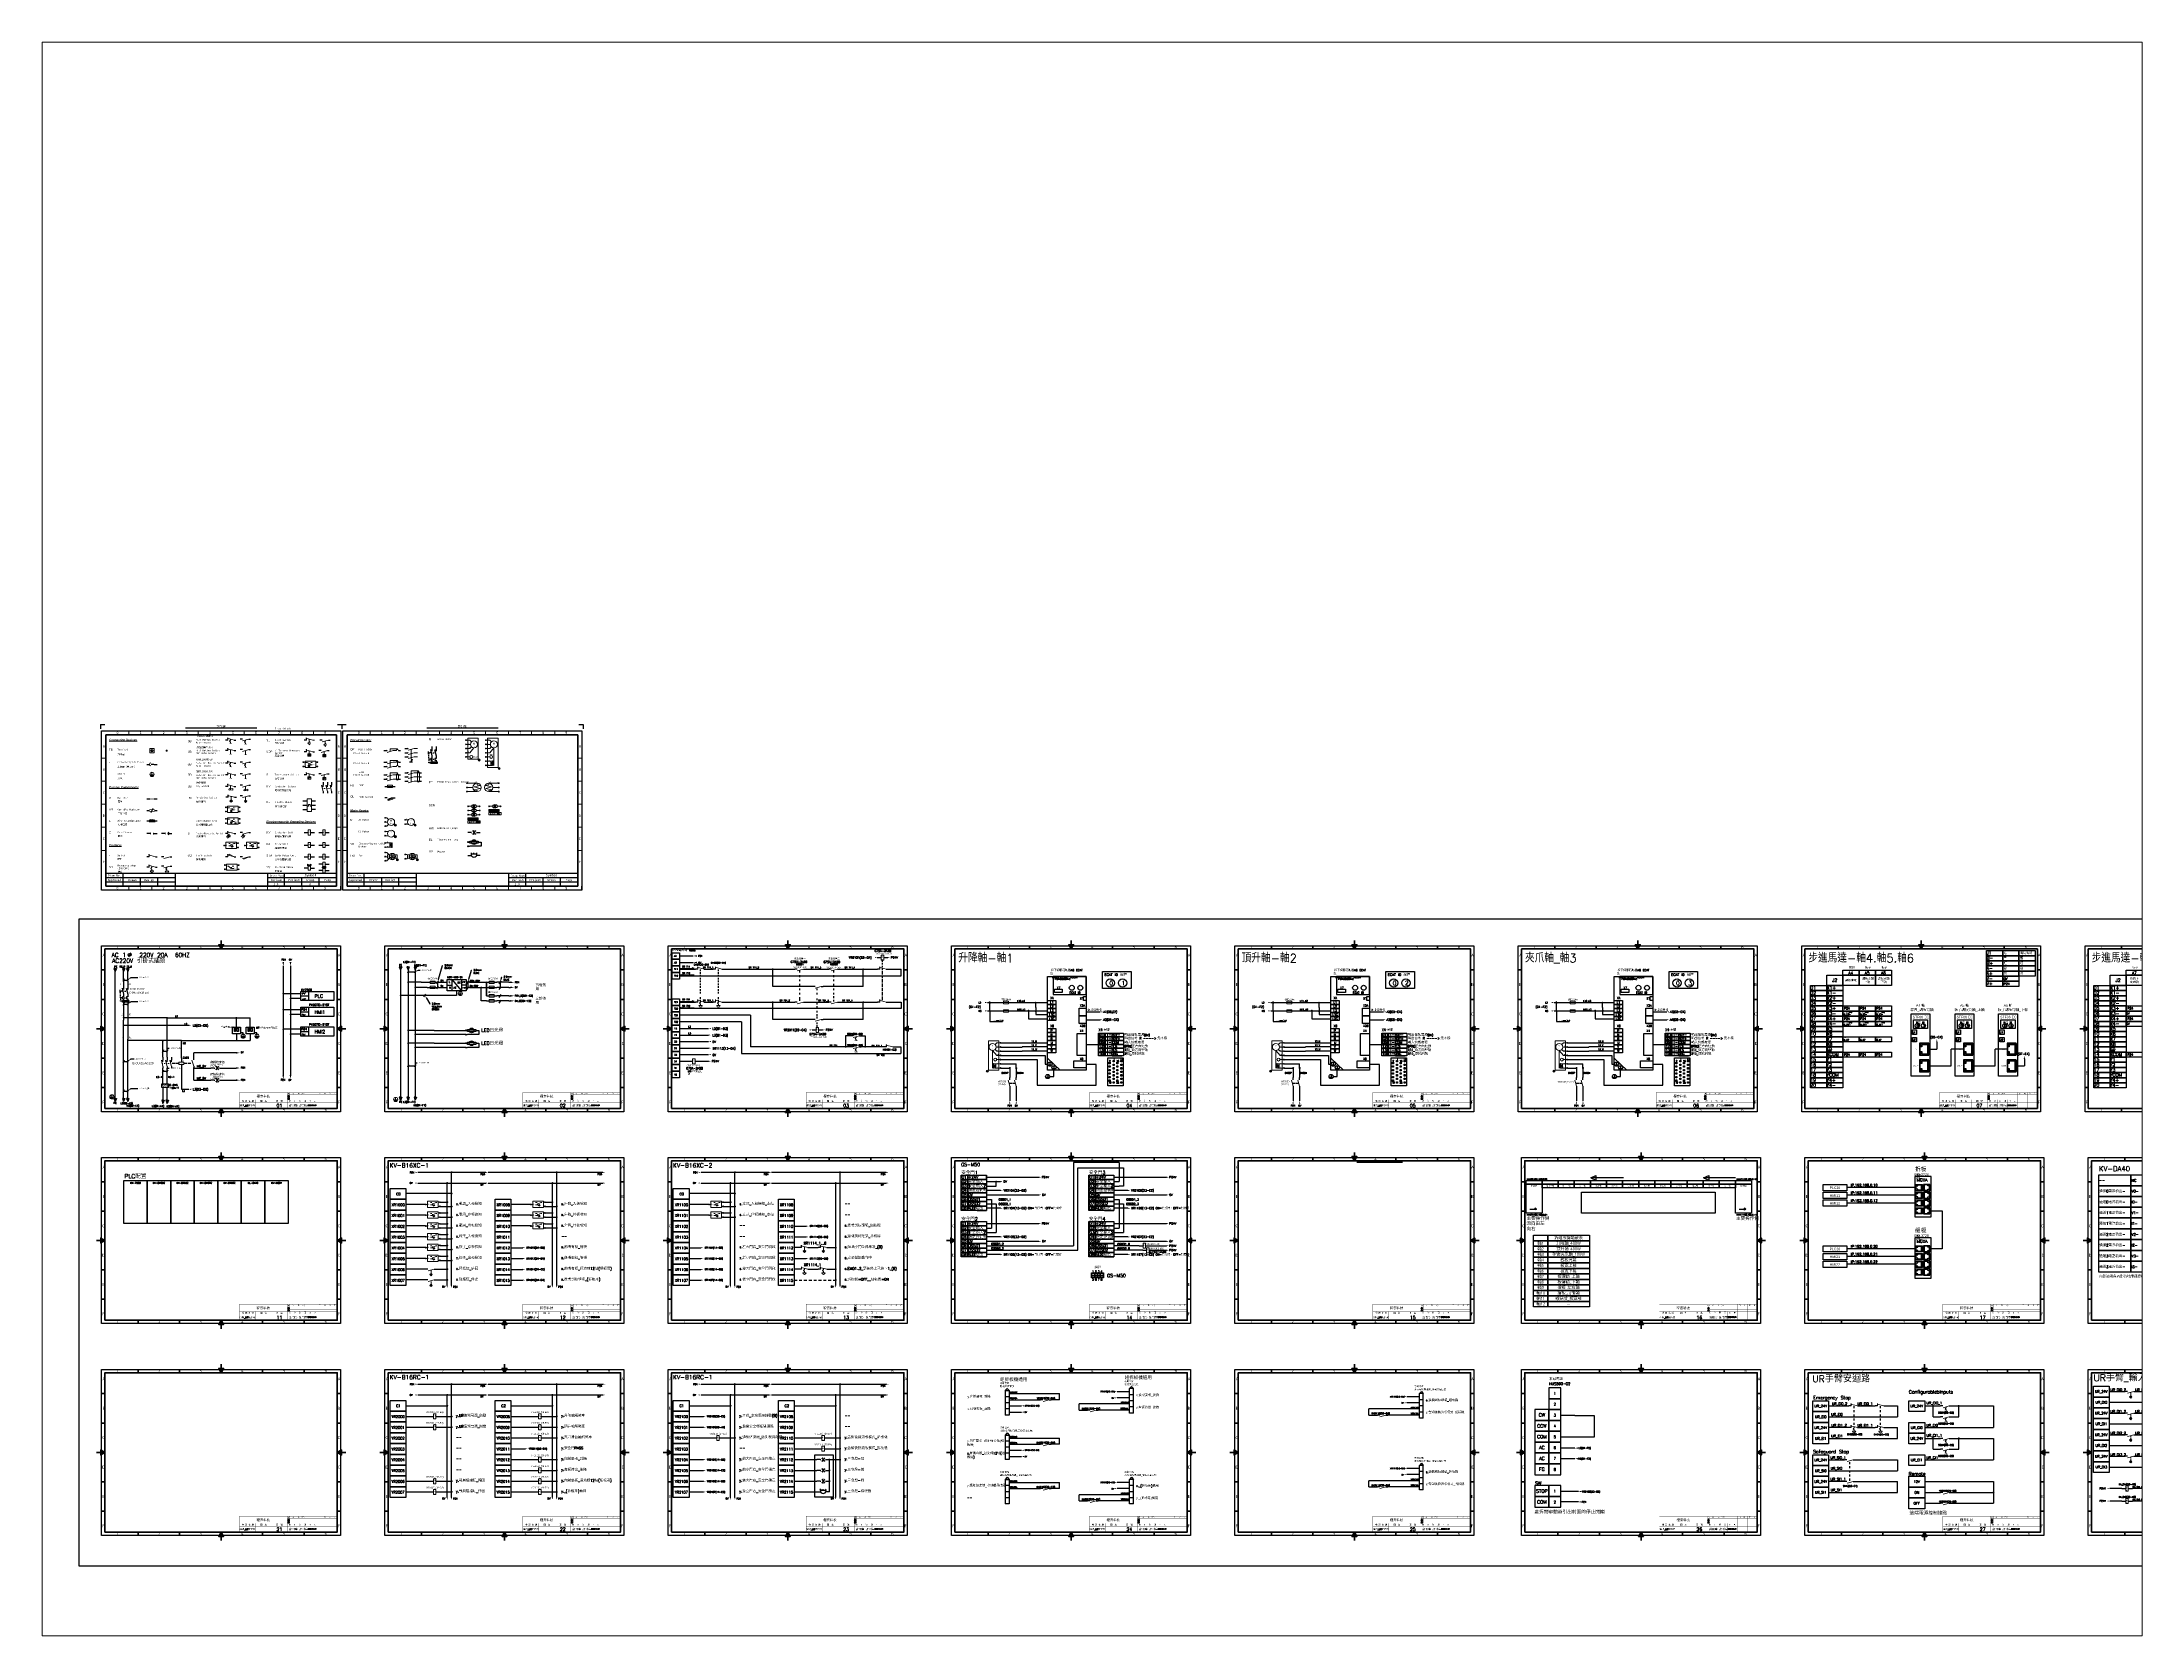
# Paper-space layout '配置1' of a CAD drawing. Header units: millimetres. Extents: x 26 to 231, y 20 to 176.
# The model-space entities are those that its viewports show. They can reach past a viewport. Long polylines and large blocks are cut down to what shows.
import ezdxf
from ezdxf import colors
from ezdxf.entities.mleader import LeaderData, LeaderLine
from ezdxf.enums import TextEntityAlignment as Align
from ezdxf.math import Vec2, Vec3

# ---------------------------------------------------------------- set-up
doc = ezdxf.new("R2010")
doc.units = ezdxf.units.MM
doc.linetypes.add('ACAD_ISO03W100', pattern=[30, 12, -18])
doc.linetypes.add('JIS_02_0.7', pattern=[1.35, 0.75, -0.6])
for name, color, linetype in [('5', 7, 'Continuous'), ('key_geometry', 2, 'Continuous'), ('MAIN', 7, 'Continuous'), ('TEXT', 7, 'Continuous')]:
    doc.layers.add(name, color=color, linetype=linetype)
doc.layers.add('圖框 (ISO)', color=7, linetype='Continuous', lineweight=70)
doc.styles.add('CHINESE', font='complex.shx', dxfattribs={"bigfont": 'chineset.shx'})
doc.styles.add('RUBONM', font='COMPLEX.shx', dxfattribs={"bigfont": 'chineset.shx'})
doc.styles.add('S', font='simplex.shx', dxfattribs={"bigfont": 'chineset.shx'})
doc.styles.get("Standard").update_dxf_attribs({"font": 'txt.shx', "height": 2, "bigfont": 'chineset.shx'})
doc.styles.add('STYLE1', font='', dxfattribs={"height": 30})
doc.styles.add('圖框字型', font='kaiu.ttf')
doc.styles.add('新細明體', font='', dxfattribs={"height": 2})
doc.styles.add('符號名稱2.0', font='kaiu.ttf', dxfattribs={"height": 2})
doc.styles.add('符號字型1.0', font='kaiu.ttf', dxfattribs={"height": 1})
doc.styles.add('符號字型2.5', font='kaiu.ttf', dxfattribs={"height": 2.5})
doc.styles.add('符號縮寫2.5', font='arial.ttf', dxfattribs={"height": 2.5})
doc.styles.add('符號說明2.5粗斜', font='arialbi.ttf', dxfattribs={"height": 2.5})
doc.styles.add('註記文字 (ISO)', font='tahoma.ttf')
doc.styles.get('STYLE1').set_extended_font_data('MingLiU')
doc.styles.get('新細明體').set_extended_font_data('PMingLiU')

# ---------------------------------------------------------------- blocks, each defined once
blk = doc.blocks.new('A$C0E731773')
at = {"color": 0, "linetype": 'ByBlock', "lineweight": 13}
blk.add_line((1, -1), (-1, 1), dxfattribs=at)
blk.add_lwpolyline([(-2.5, 2.5), (2.5, 2.5), (2.5, -2.5), (-2.5, -2.5)], close=True, dxfattribs=at)
blk.add_circle((0, 0), 1.35, dxfattribs=at)
blk = doc.blocks.new('A$C740F5293')
at = {"color": 0, "linetype": 'ByBlock', "lineweight": 13}
for q in [(-0.7, -0.7), (0.7, 0.7)]:
    blk.add_line((0, 0), q, dxfattribs=at)
blk.add_circle((0, 0), 0.625, dxfattribs=at)
blk = doc.blocks.new('A$C086C2763')
at = {"color": 0, "linetype": 'ByBlock'}
for p, q in [((0, 0), (3.125, 0)), ((8.75, 0), (12.5, 0))]:
    blk.add_line(p, q, dxfattribs=at)
at = {"color": 0, "linetype": 'ByBlock', "lineweight": 13}
blk.add_arc((5, 0), 1.875, 90, 270, dxfattribs=at)
blk.add_solid([(5, -0.625), (5, 0.625), (8.75, -0.625), (8.75, 0.625)], dxfattribs=at)
blk = doc.blocks.new('A$C2AEF5928')
at = {"color": 0, "linetype": 'ByBlock', "lineweight": 13}
for points in [[(-1.8, 2), (1.8, 2)], [(-1.2, 1.4), (1.2, 1.4)], [(-0.6, 0.8), (0.6, 0.8)], [(0, 5), (0, 2)]]:
    blk.add_lwpolyline(points, dxfattribs=at)
blk.add_circle((0, 2.5), 2.5, dxfattribs=at)
blk = doc.blocks.new('A$C7B6040ED')
at = {"linetype": 'ByBlock'}
for p, q in [((0, 0), (3.2, 0)), ((9.2, 0), (12.5, 0))]:
    blk.add_line(p, q, dxfattribs=at)
at = {"color": 0, "linetype": 'ByBlock', "lineweight": 13, "const_width": 0.5}
blk.add_lwpolyline([(3.2, 1), (3.2, -1), (9.2, -1), (9.2, 1)], close=True, dxfattribs=at)
blk = doc.blocks.new('A$C50CC730B')
at = {"linetype": 'ByBlock'}
for p, q in [((0, 0), (3.2, 0)), ((9.2, 0), (12.5, 0))]:
    blk.add_line(p, q, dxfattribs=at)
at = {"color": 0, "linetype": 'ByBlock', "lineweight": 13}
blk.add_line((7.5, 2.5), (5, -2.5), dxfattribs=at)
at = {"color": 0, "linetype": 'ByBlock', "lineweight": 13, "const_width": 0.5}
blk.add_lwpolyline([(3.2, 1), (3.2, -1), (9.2, -1), (9.2, 1)], close=True, dxfattribs=at)
blk = doc.blocks.new('A$C23AA3372')
at = {"color": 0, "linetype": 'ByBlock'}
for p, q in [((4.7, 0), (0, 0)), ((7.7, 0), (12.5, 0))]:
    blk.add_line(p, q, dxfattribs=at)
at = {"color": 0, "linetype": 'ByBlock', "lineweight": 13, "const_width": 0.5}
for points in [[(4.7, 1.5), (4.7, -1.5)], [(7.7, 1.5), (7.7, -1.5)]]:
    blk.add_lwpolyline(points, dxfattribs=at)
blk = doc.blocks.new('A$C33787861')
at = {"color": 0, "linetype": 'ByBlock'}
for p, q in [((0, 0), (3.125, 0)), ((9.375, 0), (12.5, 0))]:
    blk.add_line(p, q, dxfattribs=at)
at = {"color": 0, "linetype": 'ByBlock', "lineweight": 30}
for p, q in [((3.125, 0.625), (3.125, -1.25)), ((4.375, 0.625), (4.375, -1.25)), ((5.625, 0.625), (5.625, -1.25)), ((6.875, 0.625), (6.875, -1.25)), ((8.125, 0.625), (8.125, -1.25)), ((9.375, 0.625), (9.375, -1.25))]:
    blk.add_line(p, q, dxfattribs=at)
for centre in [(3.75, 0.625), (5, 0.625), (6.25, 0.625), (7.5, 0.625), (8.75, 0.625)]:
    blk.add_arc(centre, 0.625, 0, 180, dxfattribs=at)
blk = doc.blocks.new('A$C10387471')
at = {"color": 0, "linetype": 'ByBlock'}
for p, q in [((4.7, 0), (0, 0)), ((7.7, 0), (12.5, 0))]:
    blk.add_line(p, q, dxfattribs=at)
at = {"color": 0, "linetype": 'ByBlock', "lineweight": 13, "const_width": 0.5}
blk.add_lwpolyline([(4.7, 1.5), (4.7, -1.5)], dxfattribs=at)
at = {"color": 0, "linetype": 'ByBlock', "lineweight": 30}
blk.add_arc((9.2, 0), 1.5, 109.9211, 250.0789, dxfattribs=at)
blk = doc.blocks.new('A$C77B46453')
at = {"color": 0, "linetype": 'ByBlock'}
for p, q in [((2.8, 0), (0, 0)), ((10.3, 0), (12.5, 0))]:
    blk.add_line(p, q, dxfattribs=at)
at = {"color": 0, "linetype": 'ByBlock', "lineweight": 13}
for p, q in [((10.3, 0), (2.1, 2.2)), ((2.8, 0), (2.8, 2.9))]:
    blk.add_line(p, q, dxfattribs=at)
blk = doc.blocks.new('A$C2EAA752C')
at = {"color": 0, "linetype": 'ByBlock'}
for p, q in [((2.8, 0), (0, 0)), ((10.3, 0), (12.5, 0))]:
    blk.add_line(p, q, dxfattribs=at)
at = {"color": 0, "linetype": 'ByBlock', "lineweight": 13}
blk.add_line((10.3, 0), (3, -2), dxfattribs=at)
blk = doc.blocks.new('A$C5466581D')
at = {"color": 0, "linetype": 'ByBlock'}
for p, q in [((2.8, 0), (0, 0)), ((10.3, 0), (12.5, 0))]:
    blk.add_line(p, q, dxfattribs=at)
at = {"color": 0, "linetype": 'ByBlock', "lineweight": 13}
for p, q in [((10.3, 0), (2.1, 2.2)), ((2.8, 0), (2.8, 2.9)), ((6.2, 1), (6.2, -0.2)), ((4.2, -4.2), (8.2, -4.2)), ((6.2, -0.2), (5, -1.4)), ((5, -1.4), (6.2, -2.6)), ((6.2, -2.6), (6.2, -4.2))]:
    blk.add_line(p, q, dxfattribs=at)
blk.add_arc((6.2, -4.2), 2, 180, 0, dxfattribs=at)
blk = doc.blocks.new('A$C4D3E4C4B')
at = {"color": 0, "linetype": 'ByBlock'}
for p, q in [((2.8, 0), (0, 0)), ((10.3, 0), (12.5, 0))]:
    blk.add_line(p, q, dxfattribs=at)
at = {"color": 0, "linetype": 'ByBlock', "lineweight": 13}
for p, q in [((10.3, 0), (3, -2)), ((6.6, -1), (6.6, -6.1))]:
    blk.add_line(p, q, dxfattribs=at)
at = {"color": 0, "linetype": 'ByBlock', "lineweight": 13, "const_width": 0.35}
blk.add_lwpolyline([(8.1, -5.4), (8.1, -6.1), (5.1, -6.1), (5.1, -5.4)], dxfattribs=at)
blk = doc.blocks.new('A$C6C870298')
at = {"color": 0, "linetype": 'ByBlock'}
for p, q in [((2.8, 0), (0, 0)), ((10.3, 0), (12.5, 0))]:
    blk.add_line(p, q, dxfattribs=at)
at = {"color": 0, "linetype": 'ByBlock', "lineweight": 13}
for p, q in [((10.3, 0), (2.1, 2.2)), ((2.8, 0), (2.8, 2.9)), ((6.2, 1.1), (6.2, -4.1))]:
    blk.add_line(p, q, dxfattribs=at)
at = {"color": 0, "linetype": 'ByBlock', "lineweight": 13, "const_width": 0.35}
blk.add_lwpolyline([(7.7, -3.4), (7.7, -4.1), (4.7, -4.1), (4.7, -3.4)], dxfattribs=at)
blk = doc.blocks.new('A$C70A2507C')
at = {"color": 0, "linetype": 'ByBlock'}
for p, q in [((2.8, 0), (0, 0)), ((10.3, 0), (12.5, 0))]:
    blk.add_line(p, q, dxfattribs=at)
at = {"color": 0, "linetype": 'ByBlock', "lineweight": 13}
for p, q in [((10.3, 0), (3, -2)), ((6.6, -2.1), (5.4, -3.3)), ((5.4, -3.3), (6.6, -4.6)), ((6.6, -1), (6.6, -2.1)), ((6.6, -4.6), (6.6, -6.1))]:
    blk.add_line(p, q, dxfattribs=at)
at = {"color": 0, "linetype": 'ByBlock', "lineweight": 13, "const_width": 0.35}
blk.add_lwpolyline([(8.1, -5.4), (8.1, -6.1), (5.1, -6.1), (5.1, -5.4)], dxfattribs=at)
blk = doc.blocks.new('A$C556F4352')
at = {"color": 0, "linetype": 'ByBlock'}
for p, q in [((2.8, 0), (0, 0)), ((10.3, 0), (12.5, 0))]:
    blk.add_line(p, q, dxfattribs=at)
at = {"color": 0, "linetype": 'ByBlock', "lineweight": 13}
for p, q in [((10.3, 0), (2.1, 2.2)), ((2.8, 0), (2.8, 2.9)), ((6.2, 1.1), (6.2, 0)), ((6.2, 0), (5, -1.3)), ((5, -1.3), (6.2, -2.5)), ((6.2, -2.5), (6.2, -4.1))]:
    blk.add_line(p, q, dxfattribs=at)
at = {"color": 0, "linetype": 'ByBlock', "lineweight": 13, "const_width": 0.35}
blk.add_lwpolyline([(4.7, -3.4), (4.7, -4.1), (7.7, -4.1), (7.7, -4.8)], dxfattribs=at)
blk = doc.blocks.new('A$C766722BF')
at = {"color": 0, "linetype": 'ByBlock'}
for p, q in [((2.8, 0), (0, 0)), ((10.3, 0), (12.5, 0))]:
    blk.add_line(p, q, dxfattribs=at)
at = {"color": 0, "linetype": 'ByBlock', "lineweight": 13}
for p, q in [((10.3, 0), (2.1, 2.2)), ((2.8, 0), (2.8, 2.9)), ((6.2, 1.1), (6.2, 0)), ((6.2, 0), (5, -1.3)), ((5, -1.3), (6.2, -2.5)), ((6.2, -2.5), (6.2, -4.1))]:
    blk.add_line(p, q, dxfattribs=at)
at = {"color": 0, "linetype": 'ByBlock', "lineweight": 13, "const_width": 0.35}
blk.add_lwpolyline([(7.7, -3.4), (7.7, -4.1), (4.7, -4.1), (4.7, -3.4)], dxfattribs=at)
blk = doc.blocks.new('A$C2B7B77ED')
at = {"color": 0, "linetype": 'ByBlock'}
for p, q in [((2.8, 0), (0, 0)), ((10.3, 0), (12.5, 0))]:
    blk.add_line(p, q, dxfattribs=at)
at = {"color": 0, "linetype": 'ByBlock', "lineweight": 13}
for p, q in [((10.3, 0), (2.1, 2.2)), ((2.8, 0), (2.8, 2.9)), ((6.2, 1.1), (6.2, -4.1))]:
    blk.add_line(p, q, dxfattribs=at)
at = {"color": 0, "linetype": 'ByBlock', "lineweight": 13, "const_width": 0.35}
blk.add_lwpolyline([(4.7, -3.4), (4.7, -4.1), (7.7, -4.1), (7.7, -4.8)], dxfattribs=at)
blk = doc.blocks.new('A$C6ED404DA')
at = {"color": 0, "linetype": 'ByBlock'}
for p, q in [((2.8, 0), (0, 0)), ((10.3, 0), (12.5, 0))]:
    blk.add_line(p, q, dxfattribs=at)
at = {"color": 0, "linetype": 'ByBlock', "lineweight": 13}
for p, q in [((10.3, 0), (3, -2)), ((6.6, -1), (6.6, -6.1))]:
    blk.add_line(p, q, dxfattribs=at)
at = {"color": 0, "linetype": 'ByBlock', "lineweight": 13, "const_width": 0.35}
blk.add_lwpolyline([(5.1, -5.4), (5.1, -6.1), (8.1, -6.1), (8.1, -6.8)], dxfattribs=at)
blk = doc.blocks.new('A$C644D6C52')
at = {"color": 0, "linetype": 'ByBlock'}
for p, q in [((2.8, 0), (0, 0)), ((10.3, 0), (12.5, 0))]:
    blk.add_line(p, q, dxfattribs=at)
at = {"color": 0, "linetype": 'ByBlock', "lineweight": 13}
for p, q in [((10.3, 0), (2.1, 2.2)), ((2.8, 0), (2.8, 2.9)), ((6.2, -2.6), (6.2, 1.1)), ((6.2, -3.1), (8.7, -2.6)), ((8.7, -4.6), (6.2, -4.1)), ((8.7, -2.6), (8.7, -4.6))]:
    blk.add_line(p, q, dxfattribs=at)
blk.add_circle((5.2, -3.6), 1, dxfattribs=at)
blk = doc.blocks.new('A$C3A4B6E43')
at = {"color": 0, "linetype": 'ByBlock'}
for p, q in [((2.8, 0), (0, 0)), ((10.3, 0), (12.5, 0))]:
    blk.add_line(p, q, dxfattribs=at)
at = {"color": 0, "linetype": 'ByBlock', "lineweight": 13}
for p, q in [((10.3, 0), (3, -2)), ((10.3, 0), (3, -2)), ((6.6, -4.6), (6.6, -1)), ((6.6, -5.1), (9.1, -4.6)), ((9.1, -6.6), (6.6, -6.1)), ((9.1, -4.6), (9.1, -6.6))]:
    blk.add_line(p, q, dxfattribs=at)
blk.add_circle((5.6, -5.6), 1, dxfattribs=at)
blk = doc.blocks.new('A$C6F596A5E')
at = {"color": 0, "linetype": 'ByBlock'}
for p, q in [((2.8, 0), (0, 0)), ((10.3, 0), (12.5, 0))]:
    blk.add_line(p, q, dxfattribs=at)
at = {"color": 0, "linetype": 'ByBlock', "lineweight": 13}
for p, q in [((10.3, 0), (2.1, 2.2)), ((2.8, 0), (2.8, 2.9)), ((4.4, 3.1), (4, 1.8)), ((10.3, 0), (4.4, 3.1))]:
    blk.add_line(p, q, dxfattribs=at)
blk = doc.blocks.new('A$C7AFB7189')
at = {"color": 0, "linetype": 'ByBlock'}
for p, q in [((2.8, 0), (0, 0)), ((10.3, 0), (12.5, 0))]:
    blk.add_line(p, q, dxfattribs=at)
at = {"color": 0, "linetype": 'ByBlock', "lineweight": 13}
for p, q in [((10.3, 0), (3, -2)), ((10.3, 0), (4.3, -3.1)), ((4.3, -3.1), (4, -1.7))]:
    blk.add_line(p, q, dxfattribs=at)
blk = doc.blocks.new('A$C7CB92EF0')
at = {"color": 0, "linetype": 'ByBlock'}
blk.add_line((2.8, 0), (0, 0), dxfattribs=at)
at = {"color": 0, "linetype": 'ByBlock', "lineweight": 13}
for p, q in [((10.3, 0), (2.1, 2.2)), ((2.8, 0), (2.8, 2.9)), ((6.2, -1.6), (6.2, 0.8)), ((10.3, 0), (12.5, 0)), ((4.2, -3.6), (5.2, -3.6))]:
    blk.add_line(p, q, dxfattribs=at)
for centre, start, end in [((7.7, -3.6), 126.8699, 233.1301), ((4.7, -3.6), 306.8699, 53.1301)]:
    blk.add_arc(centre, 2.5, start, end, dxfattribs=at)
blk = doc.blocks.new('A$C59DA00D5')
at = {"color": 0, "linetype": 'ByBlock'}
for p, q in [((2.8, 0), (0, 0)), ((10.3, 0), (12.5, 0))]:
    blk.add_line(p, q, dxfattribs=at)
at = {"color": 0, "linetype": 'ByBlock', "lineweight": 13}
for p, q in [((10.3, 0), (2.1, 2.2)), ((2.8, 0), (2.8, 2.9)), ((6.2, 1.1), (6.2, -2.5)), ((4.5, -2.5), (8, -2.5)), ((4.5, -5.1), (4.5, -2.5)), ((8, -5.1), (4.5, -5.1)), ((8, -2.5), (8, -5.1))]:
    blk.add_line(p, q, dxfattribs=at)
blk.add_text('P<', height=1.5, dxfattribs=at).set_placement((6.4, -3.9), align=Align.MIDDLE)
blk = doc.blocks.new('A$C4F4F4C14')
at = {"color": 0, "linetype": 'ByBlock'}
for p, q in [((2.8, 0), (0, 0)), ((10.3, 0), (12.5, 0))]:
    blk.add_line(p, q, dxfattribs=at)
at = {"color": 0, "linetype": 'ByBlock', "lineweight": 13}
for p, q in [((10.3, 0), (3, -2)), ((6.6, -1), (6.6, -4.6))]:
    blk.add_line(p, q, dxfattribs=at)
blk.add_lwpolyline([(4.9, -4.6), (8.4, -4.6), (8.4, -7.2), (4.9, -7.2)], close=True, dxfattribs=at)
blk.add_text('P<', height=1.5, dxfattribs=at).set_placement((6.8, -6), align=Align.MIDDLE)
blk = doc.blocks.new('A$C45DD4E28')
at = {"color": 0, "linetype": 'ByBlock'}
for p, q in [((2.8, 0), (0, 0)), ((10.3, 0), (12.5, 0))]:
    blk.add_line(p, q, dxfattribs=at)
at = {"color": 0, "linetype": 'ByBlock', "lineweight": 13}
for p, q in [((10.3, 0), (2.1, 2.2)), ((2.8, 0), (2.8, 2.9)), ((6.2, 1.1), (6.2, -2.5)), ((4.5, -2.5), (8, -2.5)), ((4.5, -5.1), (4.5, -2.5)), ((8, -5.1), (4.5, -5.1)), ((8, -2.5), (8, -5.1))]:
    blk.add_line(p, q, dxfattribs=at)
blk.add_circle((6.7, -3.1), 0.3, dxfattribs=at)
blk.add_text('t', height=1.8, dxfattribs=at).set_placement((5.8, -4), align=Align.MIDDLE)
blk = doc.blocks.new('A$C42843325')
at = {"color": 0, "linetype": 'ByBlock'}
for p, q in [((2.8, 0), (0, 0)), ((10.3, 0), (12.5, 0))]:
    blk.add_line(p, q, dxfattribs=at)
at = {"color": 0, "linetype": 'ByBlock', "lineweight": 13}
for p, q in [((10.3, 0), (3, -2)), ((4.9, -4.6), (8.4, -4.6)), ((4.9, -7.2), (4.9, -4.6)), ((8.4, -7.2), (4.9, -7.2)), ((6.6, -1), (6.6, -4.6)), ((8.4, -4.6), (8.4, -7.2))]:
    blk.add_line(p, q, dxfattribs=at)
blk.add_circle((7.1, -5.2), 0.3, dxfattribs=at)
blk.add_text('t', height=1.8, dxfattribs=at).set_placement((6.2, -6.1), align=Align.MIDDLE)
blk = doc.blocks.new('A$C57D526FB')
at = {"color": 0, "linetype": 'ByBlock', "lineweight": 13}
for p, q in [((1, 0), (2.5, 0)), ((15.2, 1.3), (2.5, 1.3)), ((2.5, 1.3), (2.5, -6.2)), ((15.2, -6.2), (15.2, 1.3)), ((1, -5), (2.5, -5)), ((2.5, -6.2), (15.2, -6.2)), ((4.8, -0.5), (3.5, -0.5)), ((4.8, -0.5), (9.1, -2.4)), ((6, -3.5), (8.1, -3.5)), ((6, -5.1), (6, -3.5)), ((8.1, -5.1), (6, -5.1)), ((7, -1.7), (7, -1.5)), ((7, -2.6), (7, -2)), ((7, -3.5), (7, -2.9)), ((8.1, -3.5), (8.1, -5.1)), ((8.5, -1.5), (8.5, -3)), ((8.5, -3), (11, -3)), ((9.3, -0.5), (11, -0.5)), ((16.5, 0), (15.2, 0)), ((16.5, -5), (15.2, -5))]:
    blk.add_line(p, q, dxfattribs=at)
for centre in [(0.5, 0), (17, 0), (0.5, -5), (17, -5)]:
    blk.add_circle(centre, 0.5, dxfattribs=at)
at = {"color": 0, "linetype": 'ByBlock', "lineweight": 13, "style": '符號字型1.0'}
for s, p in [('_', (3, 0.2)), ('NO.', (11.3, -0.7)), ('+', (3, -5.4)), ('NC.', (11.3, -3.2))]:
    blk.add_text(s, height=1, dxfattribs=at).set_placement(p)
at = {"color": 0, "linetype": 'ByBlock', "lineweight": 13}
blk.add_text('P<', height=0.9, dxfattribs=at).set_placement((7.1, -4.4), align=Align.MIDDLE)
blk = doc.blocks.new('A$C086B11FD')
for p, q in [((-2.3, -2.8), (-3.7, -4.2)), ((-1.6, -2.1), (-2.3, -2.8)), ((0.1, -0.3), (-2.2, -1.5)), ((-1.1, -2.6), (-2.2, -1.5)), ((-0.6, -4.5), (-2, -5.9)), ((0.1, -0.3), (-1.6, -2.1)), ((-1.6, -2.1), (-1.3, -2.4)), ((-1.3, -2.4), (-1.1, -2.6)), ((0.1, -0.3), (-1.1, -2.6)), ((0.1, -3.8), (-0.6, -4.5)), ((1.9, -2.1), (-0.4, -3.3)), ((0.7, -4.4), (-0.4, -3.3)), ((1.9, -2.1), (0.1, -3.8)), ((0.1, -3.8), (0.5, -4.2)), ((0.5, -4.2), (0.7, -4.4)), ((1.9, -2.1), (0.7, -4.4))]:
    blk.add_line(p, q)
for points in [[(0.1, -0.3), (-1.1, -2.6), (-2.2, -1.5)], [(1.9, -2.1), (0.7, -4.4), (-0.4, -3.3)]]:
    blk.add_solid(points)
blk = doc.blocks.new('A$C5FAF19DB')
at = {"color": 0, "linetype": 'ByBlock'}
for p, q in [((2.8, 0), (0, 0)), ((10.3, 0), (12.5, 0))]:
    blk.add_line(p, q, dxfattribs=at)
at = {"color": 0, "linetype": 'ByBlock', "lineweight": 13}
for p, q in [((10.3, 0), (2.1, 2.2)), ((2.8, 0), (2.8, 2.9))]:
    blk.add_line(p, q, dxfattribs=at)
at = {"color": 0, "linetype": 'ByBlock', "lineweight": 13, "xscale": 0.8000000000001819, "yscale": 0.8000000000001819, "zscale": 0.8000000000001819}
blk.add_blockref('A$C086B11FD', (4.3, -0.8), dxfattribs=at)
blk = doc.blocks.new('A$C1D6B3A06')
at = {"color": 0, "linetype": 'ByBlock'}
for p, q in [((2.8, 0), (0, 0)), ((10.3, 0), (12.5, 0))]:
    blk.add_line(p, q, dxfattribs=at)
at = {"color": 0, "linetype": 'ByBlock', "lineweight": 13}
for p, q in [((10.3, 0), (2.1, 2.2)), ((6.2, 0.1), (6.2, 1.1)), ((6.2, -2.9), (4.7, -4.4)), ((4.7, -4.4), (6.2, -5.9)), ((5.1, -4.1), (7.3, -4.1)), ((5.1, -4.8), (7.3, -4.8)), ((6.2, -1.4), (6.2, -0.4)), ((6.2, -2.9), (6.2, -1.9)), ((7.7, -4.4), (6.2, -2.9)), ((6.2, -5.9), (7.7, -4.4))]:
    blk.add_line(p, q, dxfattribs=at)
at = {"ltscale": 2}
blk.add_line((2.8, 0), (2.8, 2.9), dxfattribs=at)
blk = doc.blocks.new('A$C766203F7')
at = {"color": 0, "linetype": 'ByBlock'}
for p, q in [((2.8, 0), (0, 0)), ((10.3, 0), (12.5, 0))]:
    blk.add_line(p, q, dxfattribs=at)
at = {"color": 0, "linetype": 'ByBlock', "lineweight": 13}
for p, q in [((10.3, 0), (3, -2)), ((6.6, -5), (5.1, -6.5)), ((5.1, -6.5), (6.6, -8)), ((5.5, -6.2), (7.8, -6.2)), ((5.5, -6.9), (7.8, -6.9)), ((6.6, -2), (6.6, -1)), ((6.6, -3.5), (6.6, -2.5)), ((6.6, -5), (6.6, -4)), ((8.1, -6.5), (6.6, -5)), ((6.6, -8), (8.1, -6.5))]:
    blk.add_line(p, q, dxfattribs=at)
blk = doc.blocks.new('A$C22F94081')
at = {"color": 0, "linetype": 'ByBlock', "lineweight": 13}
for p, q in [((15.2, 1.3), (2.5, 1.3)), ((2.5, 1.3), (2.5, -6.2)), ((15.2, -6.2), (15.2, 1.3)), ((16.5, 0), (15.2, 0)), ((1, -2.7), (2.5, -2.7)), ((2.5, -6.2), (15.2, -6.2)), ((7.7, -0.5), (6, -0.5)), ((8.5, -3), (6, -3)), ((12.2, -0.5), (7.9, -2.4)), ((8.5, -1.5), (8.5, -3)), ((9.5, -3.6), (8.9, -4.2)), ((9.8, -3.4), (9.5, -3.6)), ((10.5, -2.7), (9.6, -3.1)), ((10, -3.6), (9.6, -3.1)), ((10.2, -4.3), (9.6, -4.9)), ((10.5, -2.7), (9.8, -3.4)), ((9.8, -3.4), (9.9, -3.5)), ((9.9, -3.5), (10, -3.6)), ((10.5, -2.7), (10, -3.6)), ((10.5, -4.1), (10.2, -4.3)), ((11.2, -3.4), (10.3, -3.9)), ((10.7, -4.3), (10.3, -3.9)), ((11.2, -3.4), (10.5, -4.1)), ((10.5, -4.1), (10.6, -4.2)), ((10.6, -4.2), (10.7, -4.3)), ((11.2, -3.4), (10.7, -4.3)), ((12.2, -0.5), (13.5, -0.5)), ((16.5, -5), (15.2, -5))]:
    blk.add_line(p, q, dxfattribs=at)
for centre in [(17, 0), (0.5, -2.7), (17, -5)]:
    blk.add_circle(centre, 0.5, dxfattribs=at)
for points in [[(10.5, -2.7), (10, -3.6), (9.6, -3.1)], [(11.2, -3.4), (10.7, -4.3), (10.3, -3.9)]]:
    blk.add_solid(points, dxfattribs=at)
at = {"color": 0, "linetype": 'ByBlock', "lineweight": 13, "style": '符號字型1.0'}
for s, p in [('_', (13.4, 0.2)), ('+', (13.6, -5.4))]:
    blk.add_text(s, height=1, dxfattribs=at).set_placement(p)
at = {"ltscale": 2, "insert": (5.3, -1.7), "char_height": 1.5, "width": 2.016, "attachment_point": 3}
blk.add_mtext('{\\fDFKai-SB|b0|i0|c136|p65;NO.}', dxfattribs=at)
blk = doc.blocks.new('A$C398B08C7')
at = {"color": 0, "linetype": 'ByBlock'}
for p, q in [((0, 0), (4.7, 0)), ((7.7, 0), (12.5, 0))]:
    blk.add_line(p, q, dxfattribs=at)
at = {"color": 0, "linetype": 'ByBlock', "lineweight": 13}
for p, q in [((4.7, 3), (4.7, -3)), ((7.7, 3), (4.7, 3)), ((7.7, -3), (7.7, 3)), ((4.7, -3), (7.7, -3))]:
    blk.add_line(p, q, dxfattribs=at)
at = {"color": 0, "linetype": 'ByBlock', "lineweight": -2, "insert": (5.2, 1.1), "char_height": 1.5, "attachment_point": 1, "style": '符號名稱2.0'}
blk.add_mtext('KM', dxfattribs=at)
at = {"color": 0, "linetype": 'ByBlock', "lineweight": -2, "insert": (4.9, -1.8), "char_height": 1, "width": 7.022, "attachment_point": 1, "style": '符號名稱2.0'}
blk.add_mtext('AC', dxfattribs=at)
blk = doc.blocks.new('A$C016C1ADE')
at = {"color": 0, "linetype": 'ByBlock'}
for p, q in [((0, 0), (4.7, 0)), ((7.7, 0), (12.5, 0))]:
    blk.add_line(p, q, dxfattribs=at)
at = {"color": 0, "linetype": 'ByBlock', "lineweight": 13}
for p, q in [((4.7, 3), (4.7, -3)), ((7.7, 3), (4.7, 3)), ((7.7, -3), (7.7, 3)), ((4.7, -3), (7.7, -3))]:
    blk.add_line(p, q, dxfattribs=at)
at = {"color": 0, "linetype": 'ByBlock', "lineweight": -2, "insert": (5.2, 1.3), "char_height": 1.5, "attachment_point": 1, "style": '符號名稱2.0'}
blk.add_mtext('KM', dxfattribs=at)
at = {"color": 0, "linetype": 'ByBlock', "lineweight": -2, "insert": (4.9, -1.8), "char_height": 1, "width": 7.022, "attachment_point": 1, "style": '符號名稱2.0'}
blk.add_mtext('DC', dxfattribs=at)
blk = doc.blocks.new('A$C611A409F')
at = {"color": 0, "linetype": 'ByBlock'}
for p, q in [((0, 0), (4.7, 0)), ((7.7, 0), (12.5, 0))]:
    blk.add_line(p, q, dxfattribs=at)
at = {"color": 0, "linetype": 'ByBlock', "lineweight": 13}
for p, q in [((4.7, 3), (4.7, -3)), ((7.7, 3), (4.7, 3)), ((7.7, -3), (7.7, 3)), ((4.7, -3), (7.7, -3))]:
    blk.add_line(p, q, dxfattribs=at)
at = {"color": 0, "linetype": 'ByBlock', "lineweight": -2, "insert": (5.2, 1.2), "char_height": 1.5, "attachment_point": 1, "style": '符號名稱2.0'}
blk.add_mtext('KA', dxfattribs=at)
at = {"color": 0, "linetype": 'ByBlock', "lineweight": -2, "insert": (4.9, -1.8), "char_height": 1, "width": 7.022, "attachment_point": 1, "style": '符號名稱2.0'}
blk.add_mtext('AC', dxfattribs=at)
blk = doc.blocks.new('A$C0D911DAA')
at = {"color": 0, "linetype": 'ByBlock'}
for p, q in [((0, 0), (4.7, 0)), ((7.7, 0), (12.5, 0))]:
    blk.add_line(p, q, dxfattribs=at)
at = {"color": 0, "linetype": 'ByBlock', "lineweight": 13}
for p, q in [((4.7, 3), (4.7, -3)), ((7.7, 3), (4.7, 3)), ((7.7, -3), (7.7, 3)), ((4.7, -3), (7.7, -3))]:
    blk.add_line(p, q, dxfattribs=at)
at = {"color": 0, "linetype": 'ByBlock', "lineweight": -2, "insert": (5.2, 1.3), "char_height": 1.5, "attachment_point": 1, "style": '符號名稱2.0'}
blk.add_mtext('KA', dxfattribs=at)
at = {"color": 0, "linetype": 'ByBlock', "lineweight": -2, "insert": (4.9, -1.8), "char_height": 1, "width": 7.022, "attachment_point": 1, "style": '符號名稱2.0'}
blk.add_mtext('DC', dxfattribs=at)
blk = doc.blocks.new('A$C1C3D18E0')
at = {"color": 0, "linetype": 'ByBlock'}
for p, q in [((0, 0), (4.7, 0)), ((7.7, 0), (12.5, 0))]:
    blk.add_line(p, q, dxfattribs=at)
at = {"color": 0, "linetype": 'ByBlock', "lineweight": 13}
for p, q in [((4.7, 3), (4.7, -3)), ((7.7, 3), (4.7, 3)), ((7.7, -3), (7.7, 3)), ((4.7, -3), (7.7, -3))]:
    blk.add_line(p, q, dxfattribs=at)
at = {"color": 0, "linetype": 'ByBlock', "lineweight": -2, "insert": (4.8, 1.2), "char_height": 1.5, "attachment_point": 1, "style": '符號名稱2.0'}
blk.add_mtext('SKA', dxfattribs=at)
at = {"color": 0, "linetype": 'ByBlock', "lineweight": -2, "insert": (4.9, -1.8), "char_height": 1, "width": 7.022, "attachment_point": 1, "style": '符號名稱2.0'}
blk.add_mtext('AC', dxfattribs=at)
blk = doc.blocks.new('A$C6B164883')
at = {"color": 0, "linetype": 'ByBlock'}
for p, q in [((0, 0), (4.7, 0)), ((7.7, 0), (12.5, 0))]:
    blk.add_line(p, q, dxfattribs=at)
at = {"color": 0, "linetype": 'ByBlock', "lineweight": 13}
for p, q in [((4.7, 3), (4.7, -3)), ((7.7, 3), (4.7, 3)), ((7.7, -3), (7.7, 3)), ((4.7, -3), (7.7, -3))]:
    blk.add_line(p, q, dxfattribs=at)
at = {"color": 0, "linetype": 'ByBlock', "lineweight": -2, "insert": (4.8, 1.3), "char_height": 1.5, "attachment_point": 1, "style": '符號名稱2.0'}
blk.add_mtext('SKA', dxfattribs=at)
at = {"color": 0, "linetype": 'ByBlock', "lineweight": -2, "insert": (4.9, -1.8), "char_height": 1, "width": 7.022, "attachment_point": 1, "style": '符號名稱2.0'}
blk.add_mtext('DC', dxfattribs=at)
blk = doc.blocks.new('A$C7847020D')
at = {"color": 0, "linetype": 'ByBlock'}
for p, q in [((5, 0), (0, 0)), ((7.5, 0), (12.5, 0))]:
    blk.add_line(p, q, dxfattribs=at)
at = {"color": 0, "linetype": 'ByBlock', "lineweight": 13}
for p, q in [((4.2, 3.8), (3.8, 3.8)), ((4.2, 2.8), (4.2, 4.8)), ((4.2, 4.8), (8.2, 2.8)), ((8.2, 4.8), (4.2, 2.8)), ((5, -2.5), (5, 2.5)), ((5, 2.5), (7.5, 2.5)), ((6.2, 2.5), (6.2, 3.8)), ((6.2, 3.3), (6.2, 3.8)), ((7.5, 2.5), (7.5, -2.5)), ((8.2, 2.8), (8.2, 4.8)), ((8.2, 3.8), (8.8, 3.8)), ((7.5, -2.5), (5, -2.5))]:
    blk.add_line(p, q, dxfattribs=at)
blk = doc.blocks.new('A$C3DDD52B8')
at = {"color": 0, "linetype": 'ByBlock'}
for p, q in [((5, 0), (0, 0)), ((7.5, 0), (12.5, 0)), ((5, -7.5), (0, -7.5)), ((7.5, -7.5), (12.5, -7.5))]:
    blk.add_line(p, q, dxfattribs=at)
at = {"color": 0, "linetype": 'ByBlock', "lineweight": 13}
for p, q in [((7.5, 2.5), (5, 2.5)), ((5, 2.5), (5, -2.5)), ((7.5, -2.5), (7.5, 2.5)), ((4.25, -3.75), (3.75, -3.75)), ((4.25, -4.75), (4.25, -2.75)), ((4.25, -2.75), (8.25, -4.75)), ((8.25, -2.75), (4.25, -4.75)), ((5, -2.5), (7.5, -2.5)), ((5, -10), (5, -5)), ((5, -5), (7.5, -5)), ((7.5, -10), (5, -10)), ((6.25, -5), (6.25, -2.5)), ((7.5, -5), (7.5, -10)), ((8.25, -4.75), (8.25, -2.75)), ((8.25, -3.75), (8.75, -3.75))]:
    blk.add_line(p, q, dxfattribs=at)
blk = doc.blocks.new('A$C444D309D')
at = {"color": 0, "linetype": 'ByBlock', "lineweight": 13}
for p, q in [((3.1, 12), (5, 4.5)), ((4.1, 8.2), (5, 8.2)), ((5, 10.1), (5, 12)), ((6.3, 8.2), (7.5, 8.2)), ((8.1, 12), (10, 4.5)), ((8.8, 8.2), (10, 8.2)), ((10, 10.1), (10, 12)), ((11.2, 8.2), (12.5, 8.2)), ((13.1, 12), (15, 4.5)), ((13.8, 8.2), (14.1, 8.2)), ((15, 10.1), (15, 12))]:
    blk.add_line(p, q, dxfattribs=at)
at = {"color": 0, "linetype": 'ByBlock'}
for p, q in [((5, 15.7), (5, 12)), ((5, 4.5), (5, 2.5)), ((10, 15.7), (10, 12)), ((10, 4.5), (10, 2.5)), ((15, 15.7), (15, 12)), ((15, 4.5), (15, 2.5))]:
    blk.add_line(p, q, dxfattribs=at)
at = {"color": 0, "linetype": 'ByBlock', "lineweight": 13}
for centre in [(5.4, 11.1), (10.4, 11.1), (15.4, 11.1)]:
    blk.add_arc(centre, 1.02, 113.3776, 246.6224, dxfattribs=at)
blk = doc.blocks.new('A$C4644193F')
at = {"color": 0, "linetype": 'ByBlock'}
for p, q in [((5, 0), (0, 0)), ((15, 0), (10, 0)), ((0, -5), (5, -5)), ((0, -10), (5, -10)), ((10, -5), (15, -5)), ((15, -10), (10, -10))]:
    blk.add_line(p, q, dxfattribs=at)
at = {"color": 0, "linetype": 'ByBlock', "lineweight": 13}
for p, q in [((5, 2.5), (5, -12.5)), ((10, 2.5), (5, 2.5)), ((10, -12.5), (10, 2.5)), ((5, -12.5), (10, -12.5)), ((6.5, -6.1), (5.5, -6.1)), ((6.5, -4.1), (6.5, -6.1)), ((8.5, -4.1), (6.5, -4.1)), ((8.5, -6.1), (8.5, -4.1)), ((9.5, -6.1), (8.5, -6.1))]:
    blk.add_line(p, q, dxfattribs=at)
blk = doc.blocks.new('A$C396B4EBD')
at = {"color": 0, "linetype": 'ByBlock'}
for p, q in [((2.8, 0), (0, 0)), ((10.3, 0), (12.5, 0))]:
    blk.add_line(p, q, dxfattribs=at)
at = {"color": 0, "linetype": 'ByBlock', "lineweight": 13}
for p, q in [((10.3, 0), (3, -2)), ((2.4, -4.2), (1.3, -5.3)), ((2.9, -3.6), (2.4, -4.2)), ((4.4, -2.2), (2.5, -3.2)), ((3.4, -4.1), (2.5, -3.2)), ((3.8, -5.6), (2.7, -6.8)), ((4.4, -2.2), (2.9, -3.6)), ((2.9, -3.6), (3.2, -3.9)), ((3.2, -3.9), (3.4, -4.1)), ((4.4, -2.2), (3.4, -4.1)), ((4.4, -5.1), (3.8, -5.6)), ((5.8, -3.6), (3.9, -4.6)), ((4.8, -5.5), (3.9, -4.6)), ((5.8, -3.6), (4.4, -5.1)), ((4.4, -5.1), (4.6, -5.3)), ((4.6, -5.3), (4.8, -5.5)), ((5.8, -3.6), (4.8, -5.5))]:
    blk.add_line(p, q, dxfattribs=at)
for points in [[(4.4, -2.2), (3.4, -4.1), (2.5, -3.2)], [(5.8, -3.6), (4.8, -5.5), (3.9, -4.6)]]:
    blk.add_solid(points, dxfattribs=at)
blk = doc.blocks.new('A$C44B14BB1')
at = {"color": 0, "linetype": 'ByBlock'}
for p, q in [((0, 0), (3.8, 0)), ((17.5, 0), (20, 0))]:
    blk.add_line(p, q, dxfattribs=at)
at = {"color": 0, "linetype": 'ByBlock', "lineweight": 13}
for p, q in [((3.8, 0), (3.3, 0.5)), ((3.8, 0), (3.3, -0.5)), ((3.8, 0), (4.2, 0.5)), ((3.8, 0), (4.2, -0.5)), ((11.2, 0), (3.9, -2)), ((16.2, 2.2), (7.5, 2.2)), ((7.5, 2.2, 0.5), (7.5, -0.9, 3)), ((11.2, 0), (15, 0)), ((16.2, 1.2), (16.2, 2.2))]:
    blk.add_line(p, q, dxfattribs=at)
blk.add_arc((16.2, 0), 1.25, 0, 180, dxfattribs=at)
blk = doc.blocks.new('A$C35284D8F')
at = {"color": 0, "linetype": 'ByBlock'}
for p, q in [((0, 0), (3.8, 0)), ((17.5, 0), (20, 0)), ((0, -5), (3.8, -5)), ((17.5, -5), (20, -5))]:
    blk.add_line(p, q, dxfattribs=at)
at = {"color": 0, "linetype": 'ByBlock', "lineweight": 13}
for p, q in [((3.8, 0), (3.3, 0.5)), ((3.8, 0), (3.3, -0.5)), ((3.8, 0), (4.2, 0.5)), ((3.8, 0), (4.2, -0.5)), ((11.2, 0), (3.9, -2)), ((16.2, 2.2), (7.5, 2.2)), ((7.5, 2.2, 0.5), (7.5, -6.1, 3)), ((11.2, 0), (15, 0)), ((16.2, -3.8), (16.2, 2.2)), ((3.8, -5), (3.3, -4.5)), ((3.8, -5), (3.3, -5.5)), ((3.8, -5), (4.2, -4.5)), ((3.8, -5), (4.2, -5.5)), ((11.2, -5), (3.9, -7)), ((11.2, -5), (15, -5))]:
    blk.add_line(p, q, dxfattribs=at)
for centre in [(16.2, 0), (16.2, -5)]:
    blk.add_arc(centre, 1.25, 0, 180, dxfattribs=at)
blk = doc.blocks.new('A$C55621C81')
at = {"color": 0, "linetype": 'ByBlock'}
for p, q in [((0, 0), (3.8, 0)), ((0, -5), (3.8, -5)), ((0, -10), (3.8, -10))]:
    blk.add_line(p, q, dxfattribs=at)
at = {"color": 0, "linetype": 'ByBlock', "lineweight": 13}
for p, q in [((3.8, 0), (3.3, 0.5)), ((3.8, 0), (3.3, -0.5)), ((3.8, 0), (4.2, 0.5)), ((3.8, 0), (4.2, -0.5)), ((11.2, 0), (3.9, -2)), ((11.2, 0), (15, 0)), ((3.8, -5), (3.3, -4.5)), ((3.8, -5), (3.3, -5.5)), ((3.8, -10), (3.3, -9.5)), ((3.8, -10), (3.3, -10.5)), ((3.8, -5), (4.2, -4.5)), ((3.8, -5), (4.2, -5.5)), ((3.8, -10), (4.2, -9.5)), ((3.8, -10), (4.2, -10.5)), ((11.2, -5), (3.9, -7)), ((11.2, -10), (3.9, -12)), ((7.5, -1), (7.5, -12.5)), ((11.2, -5), (15, -5)), ((11.2, -10), (15, -10))]:
    blk.add_line(p, q, dxfattribs=at)
for p, q in [((5.5, -15.8), (7.5, -15.8)), ((7.5, -12.5), (9.4, -13.4)), ((9.4, -13.4), (7.5, -14.4)), ((7.5, -14.4), (7.5, -15.8)), ((7.5, -15.8), (9.4, -15.8))]:
    blk.add_line(p, q)
blk = doc.blocks.new('A$C05BC1D87')
at = {"color": 0, "linetype": 'ByBlock'}
for p, q in [((0, 0), (3.8, 0)), ((17.5, 0), (20, 0)), ((0, -5), (3.8, -5)), ((17.5, -5), (20, -5))]:
    blk.add_line(p, q, dxfattribs=at)
at = {"color": 0, "linetype": 'ByBlock', "lineweight": 13}
for p, q in [((3.8, 0), (3.3, 0.5)), ((3.8, 0), (3.3, -0.5)), ((3.8, 0), (4.2, 0.5)), ((3.8, 0), (4.2, -0.5)), ((11.2, 0), (3.9, -2)), ((16.2, 2.2), (7.5, 2.2)), ((7.5, 2.2, 0.5), (7.5, -6.2, 3)), ((11.2, 0), (17.5, 0)), ((15, 0), (15, -5)), ((16.2, 1.2), (16.2, 2.2)), ((17.5, 0), (17.5, -5)), ((3.8, -5), (3.3, -4.5)), ((3.8, -5), (3.3, -5.5)), ((3.8, -5), (4.2, -4.5)), ((3.8, -5), (4.2, -5.5)), ((11.2, -5), (3.9, -7)), ((11.2, -5), (17.5, -5))]:
    blk.add_line(p, q, dxfattribs=at)
for centre, start, end in [((16.2, 0), 0, 180), ((16.2, -5), 180, 0)]:
    blk.add_arc(centre, 1.25, start, end, dxfattribs=at)
blk = doc.blocks.new('A$C50E5563B')
at = {"color": 0, "linetype": 'ByBlock'}
for p, q in [((0, 0), (3.8, 0)), ((17.5, 0), (20, 0)), ((0, -5), (3.8, -5)), ((0, -10), (3.8, -10)), ((17.5, -5), (20, -5)), ((17.5, -10), (20, -10))]:
    blk.add_line(p, q, dxfattribs=at)
at = {"color": 0, "linetype": 'ByBlock', "lineweight": 13}
for p, q in [((3.8, 0), (3.3, 0.5)), ((3.8, 0), (3.3, -0.5)), ((3.8, 0), (4.2, 0.5)), ((3.8, 0), (4.2, -0.5)), ((11.2, 0), (3.9, -2)), ((16.2, 2.2), (7.5, 2.2)), ((7.5, 2.2, 0.5), (7.5, -11, 3)), ((11.2, 0), (17.5, 0)), ((15, 0), (15, -10)), ((16.2, 1.2), (16.2, 2.2)), ((17.5, 0), (17.5, -10)), ((3.8, -5), (3.3, -4.5)), ((3.8, -5), (3.3, -5.5)), ((3.8, -10), (3.3, -9.5)), ((3.8, -10), (3.3, -10.5)), ((3.8, -5), (4.2, -4.5)), ((3.8, -5), (4.2, -5.5)), ((3.8, -10), (4.2, -9.5)), ((3.8, -10), (4.2, -10.5)), ((11.2, -5), (3.9, -7)), ((11.2, -10), (3.9, -12)), ((11.2, -5), (17.5, -5)), ((11.2, -10), (17.5, -10))]:
    blk.add_line(p, q, dxfattribs=at)
for centre, start, end in [((16.2, 0), 0, 180), ((16.2, -10), 180, 0)]:
    blk.add_arc(centre, 1.25, start, end, dxfattribs=at)
blk = doc.blocks.new('A$C52DF4044')
at = {"color": 0, "linetype": 'ByBlock'}
for p, q in [((0, 0), (3.3, 0)), ((9.3, 0), (12.5, 0))]:
    blk.add_line(p, q, dxfattribs=at)
at = {"color": 0, "linetype": 'ByBlock', "lineweight": 13}
for p, q in [((3.3, 1.5), (3.3, -1.5)), ((9.3, 1.5), (3.3, 1.5)), ((9.3, 0), (3.3, 0)), ((9.3, -1.5), (9.3, 1.5)), ((3.3, -1.5), (9.3, -1.5))]:
    blk.add_line(p, q, dxfattribs=at)
blk = doc.blocks.new('A$C33DD554E')
at = {"color": 0, "linetype": 'ByBlock'}
for p, q in [((2.8, 0), (0, 0)), ((10, 0), (12.5, 0))]:
    blk.add_line(p, q, dxfattribs=at)
at = {"color": 0, "linetype": 'ByBlock', "lineweight": 13}
for p, q in [((3.8, -1.3), (8.8, 0.6)), ((8.8, 0.6), (3.8, -1.3)), ((8.8, 0.6), (9.4, -1.3)), ((9.4, -1.3), (8.8, 0.6)), ((10, 0), (3.1, -2.5)), ((4.4, -3.1), (3.8, -1.3)), ((3.8, -1.3), (4.4, -3.1)), ((9.4, -1.3), (4.4, -3.1)), ((4.4, -3.1), (9.4, -1.3))]:
    blk.add_line(p, q, dxfattribs=at)
blk = doc.blocks.new('A$C679C7144')
at = {"color": 0, "linetype": 'ByBlock', "lineweight": 13}
for p, q in [((1, 0), (2.3, 0)), ((2.3, 0), (4.5, -2)), ((1, -5), (2.3, -5)), ((1, -10), (2.3, -10)), ((3.3, -5), (2.3, -5)), ((2.3, -10), (4.5, -8)), ((11.6, -9), (13.4, -9)), ((11.9, -9.3), (13.1, -9.3)), ((12.2, -9.6), (12.8, -9.6)), ((12.5, -7.5), (12.5, -9))]:
    blk.add_line(p, q, dxfattribs=at)
for centre, radius in [((0.5, 0), 0.5), ((0.5, -5), 0.5), ((0.5, -10), 0.5), ((7.5, -5), 4.2), ((12.5, -8.7), 1.25)]:
    blk.add_circle(centre, radius, dxfattribs=at)
at = {"color": 0, "linetype": 'ByBlock', "lineweight": 13, "style": '符號字型1.0'}
for s, p in [('L1', (0.9, -1.5)), ('L2', (1, -4.8)), ('L3', (1, -9.7))]:
    blk.add_text(s, height=1, dxfattribs=at).set_placement(p)
at = {"color": 0, "linetype": 'ByBlock', "lineweight": 13, "style": '符號字型2.5'}
for s, p in [('3~', (7.4, -7.1)), ('M', (7.4, -3.2))]:
    blk.add_text(s, height=2.5, dxfattribs=at).set_placement(p, align=Align.MIDDLE)
blk = doc.blocks.new('A$C44B97992')
at = {"color": 0, "linetype": 'ByBlock', "lineweight": 13}
for p, q in [((1, 0), (2.3, 0)), ((4.1, 0), (2.3, 0)), ((1, -5), (2.3, -5)), ((2.3, -5), (4.1, -5)), ((11.6, -6.5), (13.4, -6.5)), ((11.9, -6.8), (13.1, -6.8)), ((12.2, -7.1), (12.8, -7.1)), ((12.5, -5), (12.5, -6.5))]:
    blk.add_line(p, q, dxfattribs=at)
for centre, radius in [((0.5, 0), 0.5), ((7.5, -2.5), 4.2), ((0.5, -5), 0.5), ((12.5, -6.2), 1.25)]:
    blk.add_circle(centre, radius, dxfattribs=at)
at = {"color": 0, "linetype": 'ByBlock', "lineweight": 13, "style": '符號字型1.0'}
for s, p in [('L1', (1.4, 0.4)), ('L2', (1.4, -4.6))]:
    blk.add_text(s, height=1, dxfattribs=at).set_placement(p)
at = {"color": 0, "linetype": 'ByBlock', "lineweight": 13, "style": '符號字型2.5'}
for s, p in [('M', (7.6, -0.7)), ('1~', (7.6, -4.6))]:
    blk.add_text(s, height=2.5, dxfattribs=at).set_placement(p, align=Align.MIDDLE)
blk = doc.blocks.new('A$C04592D44')
at = {"color": 0, "linetype": 'ByBlock', "lineweight": 13}
for p, q in [((1, 0), (2.3, 0)), ((4.1, 0), (2.3, 0)), ((1, -5), (2.3, -5)), ((2.3, -5), (4.1, -5)), ((11.6, -6.5), (13.4, -6.5)), ((11.9, -6.8), (13.1, -6.8)), ((12.2, -7.1), (12.8, -7.1)), ((12.5, -5), (12.5, -6.5))]:
    blk.add_line(p, q, dxfattribs=at)
for centre, radius in [((0.5, 0), 0.5), ((7.5, -2.5), 4.2), ((0.5, -5), 0.5), ((12.5, -6.2), 1.25)]:
    blk.add_circle(centre, radius, dxfattribs=at)
at = {"color": 0, "linetype": 'ByBlock', "lineweight": 13, "style": '符號字型1.0'}
for s, p in [('+', (1.4, 0.4)), ('-', (1.5, -4.6))]:
    blk.add_text(s, height=1, dxfattribs=at).set_placement(p)
at = {"color": 0, "linetype": 'ByBlock', "lineweight": 13, "style": '符號字型2.5'}
for s, p in [('M', (7.6, -0.7)), ('=', (7.6, -4.6))]:
    blk.add_text(s, height=2.5, dxfattribs=at).set_placement(p, align=Align.MIDDLE)
blk = doc.blocks.new('A$C472E2A1E')
at = {"color": 0, "linetype": 'ByBlock', "lineweight": 13}
for p, q in [((1, 0), (2.3, 0)), ((2.3, 0), (7.3, 0)), ((8.1, 0.3), (6.1, -0.5)), ((8.1, -5.3), (8.1, 0.3)), ((8.8, 0.3), (8.1, 0.3)), ((8.8, -5.3), (8.8, 0.3)), ((1, -5), (2.3, -5)), ((2.3, -5), (7.3, -5)), ((6.1, -0.5), (6.1, -4.5)), ((6.1, -4.5), (8.1, -5.3)), ((7.1, -3.9), (7.1, -1.1)), ((8.1, -5.3), (8.8, -5.3))]:
    blk.add_line(p, q, dxfattribs=at)
for centre in [(0.5, 0), (0.5, -5)]:
    blk.add_circle(centre, 0.5, dxfattribs=at)
at = {"color": 0, "linetype": 'ByBlock', "lineweight": 13, "style": '符號字型1.0'}
for s, p in [('B1', (2.6, 0.5)), ('B2', (2.6, -4.5))]:
    blk.add_text(s, height=1, dxfattribs=at).set_placement(p)
blk = doc.blocks.new('A$C63397656')
at = {"color": 0, "linetype": 'ByBlock', "lineweight": 13}
for p, q in [((1, 0), (2.3, 0)), ((2.3, 0), (5.6, -3.1)), ((1, -5), (2.3, -5)), ((1, -10), (2.3, -10)), ((3.3, -5), (2.3, -5)), ((2.3, -10), (5.6, -6.9)), ((3.2, -4.9), (3.2, -3)), ((3.2, -3), (5.7, -3)), ((3.2, -6.8), (3.2, -4.9)), ((5.7, -6.8), (3.2, -6.8)), ((8.1, -4.5), (7, -4)), ((7, -5.9), (8.1, -5.4)), ((8.5, -4.1), (8, -3)), ((8.5, -5.8), (8, -6.8)), ((9.9, -3), (9.4, -4.1)), ((9.9, -6.8), (9.4, -5.8)), ((9.8, -4.5), (10.9, -4)), ((10.9, -5.9), (9.8, -5.4)), ((12.2, -3), (14.7, -3)), ((14.7, -6.8), (12.3, -6.8)), ((14.1, -9), (15.9, -9)), ((14.4, -9.3), (15.6, -9.3)), ((14.7, -3), (14.7, -4.9)), ((14.7, -4.9), (14.7, -6.8)), ((14.7, -9.6), (15.3, -9.6)), ((15, -7.5), (15, -9))]:
    blk.add_line(p, q, dxfattribs=at)
for centre, radius in [((0.5, 0), 0.5), ((0.5, -5), 0.5), ((0.5, -10), 0.5), ((9, -4.9), 0.953), ((15, -8.7), 1.25)]:
    blk.add_circle(centre, radius, dxfattribs=at)
for centre, radius, start, end in [((9, -4.9), 3.81, 90, 180), ((9, -4.9), 3.81, 180, 270), ((6.6, -4.9), 1.03, 67.3801, 292.6199), ((9, -2.6), 1.03, 337.3801, 202.6199), ((9, -7.2), 1.03, 157.3801, 22.6199), ((9, -4.9), 3.81, 0, 90), ((9, -4.9), 3.81, 270, 0), ((11.3, -4.9), 1.03, 247.3801, 112.6199)]:
    blk.add_arc(centre, radius, start, end, dxfattribs=at)
at = {"color": 0, "linetype": 'ByBlock', "lineweight": 13, "style": '符號字型1.0'}
for s, p in [('L1', (0.9, -1.5)), ('L2', (1, -4.8)), ('L3', (1, -9.7))]:
    blk.add_text(s, height=1, dxfattribs=at).set_placement(p)
blk = doc.blocks.new('A$C152535F5')
at = {"color": 0, "linetype": 'ByBlock', "lineweight": 13}
for p, q in [((1, 0), (2.3, 0)), ((2.3, 0), (3.2, -0.5)), ((1, -5), (2.3, -5)), ((3.2, -4.3), (2.3, -5)), ((3.2, -2.4), (3.2, -0.5)), ((3.2, -0.5), (5.7, -0.5)), ((3.2, -4.3), (3.2, -2.4)), ((5.7, -4.3), (3.2, -4.3)), ((8.1, -2), (7, -1.5)), ((7, -3.4), (8.1, -2.9)), ((8.5, -1.6), (8, -0.5)), ((8.5, -3.3), (8, -4.3)), ((9.9, -0.5), (9.4, -1.6)), ((9.9, -4.3), (9.4, -3.3)), ((9.8, -2), (10.9, -1.5)), ((10.9, -3.4), (9.8, -2.9)), ((12.2, -0.5), (14.7, -0.5)), ((14.7, -4.3), (12.3, -4.3)), ((14.1, -6.5), (15.9, -6.5)), ((14.4, -6.8), (15.6, -6.8)), ((14.7, -0.5), (14.7, -2.4)), ((14.7, -2.4), (14.7, -4.3)), ((14.7, -7.1), (15.3, -7.1)), ((15, -5), (15, -6.5))]:
    blk.add_line(p, q, dxfattribs=at)
for centre, radius in [((0.5, 0), 0.5), ((0.5, -5), 0.5), ((9, -2.4), 0.953), ((15, -6.2), 1.25)]:
    blk.add_circle(centre, radius, dxfattribs=at)
for centre, radius, start, end in [((9, -2.4), 3.81, 90, 180), ((9, -0.1), 1.03, 337.3801, 202.6199), ((9, -2.4), 3.81, 0, 90), ((9, -2.4), 3.81, 180, 270), ((6.6, -2.4), 1.03, 67.3801, 292.6199), ((9, -4.7), 1.03, 157.3801, 22.6199), ((9, -2.4), 3.81, 270, 0), ((11.3, -2.4), 1.03, 247.3801, 112.6199)]:
    blk.add_arc(centre, radius, start, end, dxfattribs=at)
at = {"color": 0, "linetype": 'ByBlock', "lineweight": 13, "style": '符號字型1.0'}
for s, p in [('L1', (1, 0.2)), ('L2', (1, -4.7))]:
    blk.add_text(s, height=1, dxfattribs=at).set_placement(p)
blk = doc.blocks.new('A$C0ABA1A01')
at = {"color": 0, "linetype": 'ByBlock', "lineweight": 13}
for p, q in [((1, 0), (2.3, 0)), ((15, 2.5), (2.5, 2.5)), ((2.5, 2.5), (2.5, -22.5)), ((2.5, 0), (5, 0)), ((5, 0), (7, -2)), ((15, -22.5), (15, 2.5)), ((1, -5), (2.3, -5)), ((1, -10), (2.3, -10)), ((1, -15), (2.3, -15)), ((1, -20), (2.3, -20)), ((2.5, -5), (5.8, -5)), ((2.5, -10), (5, -10)), ((2.5, -15), (5, -15)), ((2.5, -20), (5, -20)), ((2.5, -22.5), (15, -22.5)), ((5, -10), (7, -8)), ((5, -15), (10, -9.2)), ((5, -15), (5, -15)), ((15.4, -24), (17.1, -24)), ((15.7, -24.3), (16.8, -24.3)), ((16, -24.6), (16.5, -24.6)), ((16.2, -22.5), (16.2, -24))]:
    blk.add_line(p, q, dxfattribs=at)
for centre, radius in [((0.5, 0), 0.5), ((0.5, -5), 0.5), ((0.5, -10), 0.5), ((0.5, -15), 0.5), ((0.5, -20), 0.5), ((6.8, -20), 1.75), ((10, -5), 4.2), ((16.2, -23.7), 1.25)]:
    blk.add_circle(centre, radius, dxfattribs=at)
at = {"color": 0, "linetype": 'ByBlock', "lineweight": 13, "style": '符號字型1.0'}
for s, p in [('L1', (2.8, 0.5)), ('PE', (2.8, -14.5)), ('L2', (2.9, -4.5)), ('L3', (2.9, -9.5)), ('Encoder', (9.2, -20.3))]:
    blk.add_text(s, height=1, dxfattribs=at).set_placement(p)
at = {"color": 0, "linetype": 'ByBlock', "lineweight": 13, "style": '符號字型2.5'}
for s, p in [('~', (10, -7.4)), ('M', (10.1, -4.3))]:
    blk.add_text(s, height=2.5, dxfattribs=at).set_placement(p, align=Align.MIDDLE)
blk = doc.blocks.new('A$C69D84E00')
at = {"color": 0, "linetype": 'ByBlock', "lineweight": 13}
for p, q in [((1, 0), (2.3, 0)), ((15, 2.5), (2.5, 2.5)), ((2.5, 2.5), (2.5, -32.5)), ((2.5, 0), (5, 0)), ((5, 0), (7, -2)), ((15, -32.5), (15, 2.5)), ((1, -5), (2.3, -5)), ((1, -10), (2.3, -10)), ((1, -15), (2.3, -15)), ((1, -20), (2.3, -20)), ((1, -25), (2.3, -25)), ((2.5, -5), (5.8, -5)), ((2.5, -10), (5, -10)), ((2.5, -15), (5, -15)), ((2.5, -20), (5, -20)), ((2.5, -25), (7.5, -25)), ((5, -10), (7, -8)), ((5, -15), (10, -9.2)), ((5, -15), (5, -15)), ((8.3, -24.7), (6.2, -25.5)), ((8.3, -30.3), (8.3, -24.7)), ((9, -24.7), (8.3, -24.7)), ((9, -30.3), (9, -24.7)), ((10, -9.2), (10, -30)), ((1, -30), (2.3, -30)), ((2.5, -30), (7.5, -30)), ((2.5, -32.5), (15, -32.5)), ((6.2, -25.5), (6.2, -29.5)), ((6.2, -29.5), (8.3, -30.3)), ((7.2, -28.9), (7.2, -26.1)), ((8.3, -30.3), (9, -30.3)), ((15.4, -34), (17.1, -34)), ((15.7, -34.3), (16.8, -34.3)), ((16, -34.6), (16.5, -34.6)), ((16.3, -32.5), (16.3, -34))]:
    blk.add_line(p, q, dxfattribs=at)
for centre, radius in [((0.5, 0), 0.5), ((0.5, -5), 0.5), ((0.5, -10), 0.5), ((0.5, -15), 0.5), ((0.5, -20), 0.5), ((0.5, -25), 0.5), ((6.8, -20), 1.75), ((10, -5), 4.2), ((0.5, -30), 0.5), ((16.3, -33.8), 1.25)]:
    blk.add_circle(centre, radius, dxfattribs=at)
at = {"color": 0, "linetype": 'ByBlock', "lineweight": 13, "style": '符號字型1.0'}
for s, p in [('L1', (2.8, 0.5)), ('PE', (2.8, -14.5)), ('BK1', (2.8, -24.5)), ('L2', (2.9, -4.5)), ('L3', (2.9, -9.5)), ('Encoder', (3.1, -17.7)), ('BK2', (2.8, -29.5))]:
    blk.add_text(s, height=1, dxfattribs=at).set_placement(p)
at = {"color": 0, "linetype": 'ByBlock', "lineweight": 13, "style": '符號字型2.5'}
for s, p in [('~', (10, -7.4)), ('M', (10.1, -4.3))]:
    blk.add_text(s, height=2.5, dxfattribs=at).set_placement(p, align=Align.MIDDLE)
blk = doc.blocks.new('A$C0CE97268')
at = {"color": 0, "linetype": 'ByBlock', "lineweight": 13}
for p, q in [((1, 0), (2.5, 0)), ((15.2, 1.3), (2.5, 1.3)), ((2.5, 1.3), (2.5, -6.2)), ((15.2, -6.2), (15.2, 1.3)), ((16.5, 0), (15.2, 0)), ((1, -5), (2.5, -5)), ((2.5, -6.2), (15.2, -6.2)), ((4.8, -0.5), (3.5, -0.5)), ((8.5, -1.5), (8.5, -3)), ((8.5, -3), (11, -3)), ((9.3, -0.5), (11, -0.5)), ((10.8, -4.9), (11.7, -4.9)), ((11.7, -4.1), (11.7, -5.8)), ((12.5, -4.1), (12.5, -5.8)), ((12.5, -4.9), (13.4, -4.9)), ((16.5, -5), (15.2, -5))]:
    blk.add_line(p, q, dxfattribs=at)
at = {"color": 0, "linetype": 'ByBlock', "lineweight": 13, "const_width": 0.21}
blk.add_lwpolyline([(4.8, -0.5), (9.1, -2.4)], dxfattribs=at)
at = {"color": 0, "linetype": 'ByBlock', "lineweight": 13}
blk.add_lwpolyline([(7, -3.5), (7.9, -4.4), (7, -5.3), (6.1, -4.4)], close=True, dxfattribs=at)
for points in [[(7.7, -4.2), (6.4, -4.2)], [(7.7, -4.7), (6.4, -4.7)], [(7, -1.7), (7, -1.5)], [(7, -2.6), (7, -2)], [(7, -3.5), (7, -2.9)]]:
    blk.add_lwpolyline(points, dxfattribs=at)
for centre in [(0.5, 0), (17, 0), (0.5, -5), (17, -5)]:
    blk.add_circle(centre, 0.5, dxfattribs=at)
at = {"color": 0, "linetype": 'ByBlock', "lineweight": 13, "style": '符號字型1.0'}
for s, p in [('_', (3, 0.2)), ('NO.', (11.3, -0.7)), ('+', (3, -5.4)), ('NC.', (11.3, -3.2))]:
    blk.add_text(s, height=1, dxfattribs=at).set_placement(p)
blk = doc.blocks.new('A$C0408547B')
at = {"color": 0, "linetype": 'ByBlock', "lineweight": 13}
for p, q in [((1, 0), (2.5, 0)), ((15.2, 1.3), (2.5, 1.3)), ((2.5, 1.3), (2.5, -6.2)), ((15.2, -6.2), (15.2, 1.3)), ((16.5, 0), (15.2, 0)), ((1, -5), (2.5, -5)), ((2.5, -6.2), (15.2, -6.2)), ((4.8, -0.5), (3.5, -0.5)), ((8.5, -1.5), (8.5, -3)), ((8.5, -3), (11, -3)), ((9.3, -0.5), (11, -0.5)), ((16.5, -5), (15.2, -5))]:
    blk.add_line(p, q, dxfattribs=at)
at = {"color": 0, "linetype": 'ByBlock', "lineweight": 13, "const_width": 0.21}
blk.add_lwpolyline([(4.8, -0.5), (9.1, -2.4)], dxfattribs=at)
at = {"color": 0, "linetype": 'ByBlock', "lineweight": 13}
blk.add_lwpolyline([(7, -3.5), (7.9, -4.4), (7, -5.3), (6.1, -4.4)], close=True, dxfattribs=at)
for points in [[(7.7, -4.2), (6.4, -4.2)], [(7.7, -4.7), (6.4, -4.7)], [(7, -1.7), (7, -1.5)], [(7, -2.6), (7, -2)], [(7, -3.5), (7, -2.9)]]:
    blk.add_lwpolyline(points, dxfattribs=at)
for centre in [(0.5, 0), (17, 0), (0.5, -5), (17, -5)]:
    blk.add_circle(centre, 0.5, dxfattribs=at)
at = {"color": 0, "linetype": 'ByBlock', "lineweight": 13, "style": '符號字型1.0'}
for s, p in [('_', (3, 0.2)), ('NO.', (11.3, -0.7)), ('+', (3, -5.4)), ('NC.', (11.3, -3.2))]:
    blk.add_text(s, height=1, dxfattribs=at).set_placement(p)
blk = doc.blocks.new('A$C33E17E8F')
at = {"color": 0, "linetype": 'ByBlock', "lineweight": 13}
for p, q in [((1, 0), (2.5, 0)), ((12.5, 0), (2.5, 0)), ((12.5, 0), (12.5, -1.8)), ((1, -10), (2.5, -10)), ((7.5, -5), (1.3, -5)), ((12.5, -10), (2.5, -10)), ((9, -4.4), (16, -2.6)), ((9, -4.4), (9, -4.4)), ((16, -6.1), (9, -4.4)), ((9, -7.9), (16, -6.1)), ((9, -7.9), (12.5, -8.8)), ((16, -2.6), (12.5, -1.8)), ((12.5, -8.8), (12.5, -10))]:
    blk.add_line(p, q, dxfattribs=at)
for centre in [(0.5, 0), (0.5, -5), (0.5, -10)]:
    blk.add_circle(centre, 0.5, dxfattribs=at)
for start, end in [(90, 270), (270, 90)]:
    blk.add_arc((12.5, -5), 5, start, end, dxfattribs=at)
at = {"color": 0, "linetype": 'ByBlock', "lineweight": 13, "style": '符號字型1.0'}
for s, p in [('A', (1.6, 0.9)), ('PT100', (9.5, 0.8)), ('B', (1.4, -4.2)), ('B', (1.4, -9.3))]:
    blk.add_text(s, height=1, dxfattribs=at).set_placement(p)
blk = doc.blocks.new('A$C43A1422B')
at = {"color": 0, "linetype": 'ByBlock', "lineweight": 13}
for p, q in [((-12.5, 0), (-12.5, -1.8)), ((-12.5, 0), (-2.5, 0)), ((-1, 0), (-2.5, 0)), ((-16, -2.6), (-12.5, -1.8)), ((-9, -4.4), (-16, -2.6)), ((-16, -6.1), (-9, -4.4)), ((-9, -7.9), (-16, -6.1)), ((-9, -7.9), (-12.5, -8.8)), ((-12.5, -8.8), (-12.5, -10)), ((-12.5, -10), (-2.5, -10)), ((-9, -4.4), (-9, -4.4)), ((-7.5, -5), (-1.3, -5)), ((-1, -10), (-2.5, -10))]:
    blk.add_line(p, q, dxfattribs=at)
for centre in [(-0.5, 0), (-0.5, -5), (-0.5, -10)]:
    blk.add_circle(centre, 0.5, dxfattribs=at)
for start, end in [(90, 270), (270, 90)]:
    blk.add_arc((-12.5, -5), 5, start, end, dxfattribs=at)
at = {"color": 0, "linetype": 'ByBlock', "lineweight": 13, "style": '符號字型1.0'}
for s, p in [('PT100', (-13.6, 0.8)), ('A', (-2.6, 0.9)), ('B', (-2.4, -4.2)), ('B', (-2.4, -9.3))]:
    blk.add_text(s, height=1, dxfattribs=at).set_placement(p)
blk = doc.blocks.new('A$C1A0F7333')
at = {"color": 0, "linetype": 'ByBlock', "lineweight": 13}
for p, q in [((5, 2.5), (1.2, 2.5)), ((5, 3.8), (5, 1.2)), ((5, 3.8), (6.7, 3.8)), ((6.7, 1.2), (5, 1.2)), ((6.6, 1.2), (5.7, 0.7)), ((5.7, 0.7), (5.7, 0.4)), ((6.7, 4.7), (6.7, 2.8)), ((8.3, 3.8), (6.7, 4.7)), ((6.7, 2.8), (8.3, 3.8)), ((6.7, 1.2), (8.3, 2.2)), ((6.7, 2.2), (6.7, 0.3)), ((8.3, 0.3), (6.7, 1.2)), ((8.3, 4.7), (8.3, 2.8)), ((10, 3.8), (8.3, 3.8)), ((8.3, 2.2), (8.3, 0.3)), ((10, 1.2), (8.3, 1.2)), ((8.4, 3.8), (9.3, 4.3)), ((9.3, 4.3), (9.3, 4.6)), ((10, 3.8), (10, 1.2)), ((10, 2.5), (13.8, 2.5)), ((0, -11.2), (1.2, -11.2)), ((0, -12.5), (0, -11.2)), ((0, -12.5), (1.2, -11.2)), ((1.2, -11.2), (0, -11.2)), ((0, -11.2), (1.2, -12.5)), ((0, -12.5), (1.2, -12.5)), ((0, -13.8), (0, -12.5)), ((1.2, -12.5), (0, -12.5)), ((1.2, -13.8), (0, -13.8)), ((0, -15), (2.5, -15)), ((0, -17.5), (0, -15)), ((2.5, -17.5), (0, -17.5)), ((5, -2.5), (1.2, -2.5)), ((5, -7.5), (1.2, -7.5)), ((1.2, -11.2), (1.2, -12.5)), ((1.2, -11.2), (2.5, -11.2)), ((1.2, -12.5), (1.2, -11.2)), ((1.2, -12.5), (1.2, -13.8)), ((1.2, -12.5), (2.5, -12.5)), ((1.2, -13.8), (1.2, -12.5)), ((2.5, -12.5), (1.2, -12.5)), ((2.5, -12.5), (1.2, -13.8)), ((1.2, -12.5), (2.5, -13.8)), ((2.5, -13.8), (1.2, -13.8)), ((2.5, -11.2), (2.5, -12.5)), ((2.5, -11.2), (3.8, -11.2)), ((2.5, -12.5), (2.5, -11.2)), ((2.5, -12.5), (2.5, -13.8)), ((2.5, -12.5), (3.8, -12.5)), ((2.5, -13.8), (2.5, -12.5)), ((3.8, -12.5), (2.5, -12.5)), ((3.8, -12.5), (2.5, -13.8)), ((2.5, -12.5), (3.8, -13.8)), ((3.8, -13.8), (2.5, -13.8)), ((2.5, -15), (2.5, -17.5)), ((2.5, -15), (5, -15)), ((2.5, -17.5), (2.5, -15)), ((5, -17.5), (2.5, -17.5)), ((3.8, -11.2), (3.8, -12.5)), ((3.8, -11.2), (5, -11.2)), ((3.8, -12.5), (3.8, -11.2)), ((3.8, -12.5), (3.8, -13.8)), ((3.8, -12.5), (5, -12.5)), ((3.8, -13.8), (3.8, -12.5)), ((5, -12.5), (3.8, -12.5)), ((5, -12.5), (3.8, -13.8)), ((3.8, -12.5), (5, -13.8)), ((5, -13.8), (3.8, -13.8)), ((5, -1.2), (5, -3.8)), ((5, -1.2), (6.7, -1.2)), ((6.7, -3.8), (5, -3.8)), ((5, -6.2), (5, -8.8)), ((5, -6.2), (6.7, -6.2)), ((6.7, -8.8), (5, -8.8)), ((5, -11.2), (5, -12.5)), ((5, -11.2), (6.2, -11.2)), ((5, -12.5), (5, -11.2)), ((6.2, -11.2), (5, -12.5)), ((5, -11.2), (6.2, -12.5)), ((5, -12.5), (5, -13.8)), ((5, -12.5), (6.2, -12.5)), ((5, -13.8), (5, -12.5)), ((6.2, -12.5), (5, -12.5)), ((6.2, -13.8), (5, -13.8)), ((5, -15), (5, -17.5)), ((5, -15), (7.5, -15)), ((5, -17.5), (5, -15)), ((7.5, -17.5), (5, -17.5)), ((6.6, -3.8), (5.7, -4.3)), ((5.7, -4.3), (5.7, -4.6)), ((6.6, -8.8), (5.7, -9.3)), ((5.7, -9.3), (5.7, -9.6)), ((6.2, -11.2), (6.2, -12.5)), ((6.2, -11.2), (7.5, -11.2)), ((6.2, -12.5), (6.2, -11.2)), ((7.5, -11.2), (6.2, -12.5)), ((6.2, -11.2), (7.5, -12.5)), ((6.2, -12.5), (6.2, -13.8)), ((6.2, -12.5), (7.5, -12.5)), ((6.2, -13.8), (6.2, -12.5)), ((7.5, -12.5), (6.2, -12.5)), ((7.5, -13.8), (6.2, -13.8)), ((6.7, -0.3), (6.7, -2.2)), ((8.3, -1.2), (6.7, -0.3)), ((6.7, -2.2), (8.3, -1.2)), ((6.7, -3.8), (8.3, -2.8)), ((6.7, -2.8), (6.7, -4.7)), ((8.3, -4.7), (6.7, -3.8)), ((6.7, -5.3), (6.7, -7.2)), ((8.3, -6.2), (6.7, -5.3)), ((6.7, -7.2), (8.3, -6.2)), ((6.7, -8.8), (8.3, -7.8)), ((6.7, -7.8), (6.7, -9.7)), ((8.3, -9.7), (6.7, -8.8)), ((7.5, -11.2), (7.5, -12.5)), ((7.5, -11.2), (8.8, -11.2)), ((7.5, -12.5), (7.5, -11.2)), ((8.8, -11.2), (7.5, -12.5)), ((7.5, -11.2), (8.8, -12.5)), ((7.5, -12.5), (7.5, -13.8)), ((7.5, -12.5), (8.8, -12.5)), ((7.5, -13.8), (7.5, -12.5)), ((8.8, -12.5), (7.5, -12.5)), ((8.8, -13.8), (7.5, -13.8)), ((7.5, -15), (7.5, -17.5)), ((7.5, -15), (10, -15)), ((7.5, -17.5), (7.5, -15)), ((10, -17.5), (7.5, -17.5)), ((8.3, -0.3), (8.3, -2.2)), ((10, -1.2), (8.3, -1.2)), ((8.3, -2.8), (8.3, -4.7)), ((10, -3.8), (8.3, -3.8)), ((8.3, -5.3), (8.3, -7.2)), ((10, -6.2), (8.3, -6.2)), ((8.3, -7.8), (8.3, -9.7)), ((10, -8.8), (8.3, -8.8)), ((8.4, -1.2), (9.3, -0.7)), ((8.4, -6.2), (9.3, -5.7)), ((8.8, -11.2), (8.8, -12.5)), ((8.8, -11.2), (10, -11.2)), ((8.8, -12.5), (8.8, -11.2)), ((8.8, -12.5), (8.8, -13.8)), ((8.8, -12.5), (10, -12.5)), ((8.8, -13.8), (8.8, -12.5)), ((10, -12.5), (8.8, -12.5)), ((8.8, -12.5), (10, -13.8)), ((10, -12.5), (8.8, -13.8)), ((10, -13.8), (8.8, -13.8)), ((9.3, -0.7), (9.3, -0.4)), ((9.3, -5.7), (9.3, -5.4)), ((10, -1.2), (10, -3.8)), ((10, -2.5), (13.8, -2.5)), ((10, -6.2), (10, -8.8)), ((10, -7.5), (13.8, -7.5)), ((10, -11.2), (10, -12.5)), ((10, -11.2), (11.2, -11.2)), ((10, -12.5), (10, -11.2)), ((10, -12.5), (10, -13.8)), ((10, -12.5), (11.2, -12.5)), ((10, -13.8), (10, -12.5)), ((11.2, -12.5), (10, -12.5)), ((10, -12.5), (11.2, -13.8)), ((10, -13.8), (11.2, -12.5)), ((11.2, -13.8), (10, -13.8)), ((10, -15), (10, -17.5)), ((10, -15), (12.5, -15)), ((10, -17.5), (10, -15)), ((12.5, -17.5), (10, -17.5)), ((11.2, -11.2), (11.2, -12.5)), ((11.2, -11.2), (12.5, -11.2)), ((11.2, -12.5), (11.2, -11.2)), ((11.2, -12.5), (12.5, -11.2)), ((11.2, -11.2), (12.5, -12.5)), ((11.2, -12.5), (11.2, -13.8)), ((11.2, -12.5), (12.5, -12.5)), ((11.2, -13.8), (11.2, -12.5)), ((12.5, -12.5), (11.2, -12.5)), ((12.5, -13.8), (11.2, -13.8)), ((12.5, -11.2), (12.5, -12.5)), ((12.5, -12.5), (12.5, -13.8)), ((12.5, -15), (12.5, -17.5)), ((12.5, -15), (15, -15)), ((12.5, -17.5), (12.5, -15)), ((12.5, -17.5), (15, -15)), ((12.5, -15), (15, -17.5)), ((15, -17.5), (12.5, -17.5)), ((15, -15), (15, -17.5))]:
    blk.add_line(p, q, dxfattribs=at)
for points in [[(10.5, -16.5), (12, -16.5)], [(10.8, -16.7), (11.7, -16.7)], [(11, -16.9), (11.5, -16.9)], [(11.2, -15.2), (11.2, -16.5)]]:
    blk.add_lwpolyline(points, dxfattribs=at)
for centre, radius in [((0.5, 2.5), 0.5), ((14.2, 2.5), 0.5), ((0.5, -2.5), 0.5), ((0.5, -7.5), 0.5), ((11.2, -16.2), 1), ((14.2, -2.5), 0.5), ((14.2, -7.5), 0.5)]:
    blk.add_circle(centre, radius, dxfattribs=at)
at = {"color": 0, "linetype": 'ByBlock', "lineweight": 13, "style": '符號字型1.0'}
for s, height, p in [('S1', 0.5, (0.2, -14.5)), ('C+', 1, (0.6, -17.1)), ('S2', 0.5, (1.5, -14.5)), ('S3', 0.5, (2.7, -14.5)), ('C-', 1, (3.1, -17.1)), ('S4', 0.5, (4, -14.5)), ('S5', 0.5, (5.2, -14.5)), ('E1', 1, (5.6, -17.1)), ('S6', 0.5, (6.5, -14.5)), ('S7', 0.5, (7.7, -14.5)), ('E2', 1, (8.1, -17.1)), ('S8', 0.5, (9, -14.5)), ('S9', 0.5, (10.2, -14.5)), ('S10', 0.5, (11.5, -14.5)), ('ON', 0.5, (12.7, -12.2)), ('OF', 0.5, (12.7, -13.4)), ('F', 0.5, (13.7, -13.4))]:
    blk.add_text(s, height=height, dxfattribs=at).set_placement(p)
blk = doc.blocks.new('A$C51ED1EFD')
at = {"color": 0, "linetype": 'ByBlock', "lineweight": 13}
for p, q in [((5, 2.5), (1.2, 2.5)), ((5, 3.8), (5, 1.2)), ((5, 3.8), (6.7, 3.8)), ((6.7, 1.2), (5, 1.2)), ((6.6, 1.2), (5.7, 0.7)), ((5.7, 0.7), (5.7, 0.4)), ((6.7, 4.7), (6.7, 2.8)), ((8.3, 3.8), (6.7, 4.7)), ((6.7, 2.8), (8.3, 3.8)), ((6.7, 1.2), (8.3, 2.2)), ((6.7, 2.2), (6.7, 0.3)), ((8.3, 0.3), (6.7, 1.2)), ((8.3, 4.7), (8.3, 2.8)), ((10, 3.8), (8.3, 3.8)), ((8.3, 2.2), (8.3, 0.3)), ((10, 1.2), (8.3, 1.2)), ((8.4, 3.8), (9.3, 4.3)), ((9.3, 4.3), (9.3, 4.6)), ((10, 3.8), (10, 1.2)), ((10, 2.5), (13.8, 2.5)), ((0, -1.2), (1.2, -1.2)), ((0, -2.5), (0, -1.2)), ((0, -2.5), (1.2, -1.2)), ((1.2, -1.2), (0, -1.2)), ((0, -1.2), (1.2, -2.5)), ((0, -2.5), (1.2, -2.5)), ((0, -3.8), (0, -2.5)), ((1.2, -2.5), (0, -2.5)), ((1.2, -3.8), (0, -3.8)), ((0, -5), (2.5, -5)), ((0, -7.5), (0, -5)), ((2.5, -7.5), (0, -7.5)), ((1.2, -1.2), (1.2, -2.5)), ((1.2, -1.2), (2.5, -1.2)), ((1.2, -2.5), (1.2, -1.2)), ((1.2, -2.5), (1.2, -3.8)), ((1.2, -2.5), (2.5, -2.5)), ((1.2, -3.8), (1.2, -2.5)), ((2.5, -2.5), (1.2, -2.5)), ((2.5, -2.5), (1.2, -3.8)), ((1.2, -2.5), (2.5, -3.8)), ((2.5, -3.8), (1.2, -3.8)), ((2.5, -1.2), (2.5, -2.5)), ((2.5, -1.2), (3.8, -1.2)), ((2.5, -2.5), (2.5, -1.2)), ((2.5, -2.5), (2.5, -3.8)), ((2.5, -2.5), (3.8, -2.5)), ((2.5, -3.8), (2.5, -2.5)), ((3.8, -2.5), (2.5, -2.5)), ((3.8, -2.5), (2.5, -3.8)), ((2.5, -2.5), (3.8, -3.8)), ((3.8, -3.8), (2.5, -3.8)), ((2.5, -5), (2.5, -7.5)), ((2.5, -5), (5, -5)), ((2.5, -7.5), (2.5, -5)), ((5, -7.5), (2.5, -7.5)), ((3.8, -1.2), (3.8, -2.5)), ((3.8, -1.2), (5, -1.2)), ((3.8, -2.5), (3.8, -1.2)), ((3.8, -2.5), (3.8, -3.8)), ((3.8, -2.5), (5, -2.5)), ((3.8, -3.8), (3.8, -2.5)), ((5, -2.5), (3.8, -2.5)), ((5, -2.5), (3.8, -3.8)), ((3.8, -2.5), (5, -3.8)), ((5, -3.8), (3.8, -3.8)), ((5, -1.2), (5, -2.5)), ((5, -1.2), (6.2, -1.2)), ((5, -2.5), (5, -1.2)), ((6.2, -1.2), (5, -2.5)), ((5, -1.2), (6.2, -2.5)), ((5, -2.5), (5, -3.8)), ((5, -2.5), (6.2, -2.5)), ((5, -3.8), (5, -2.5)), ((6.2, -2.5), (5, -2.5)), ((6.2, -3.8), (5, -3.8)), ((5, -5), (5, -7.5)), ((5, -5), (7.5, -5)), ((5, -7.5), (5, -5)), ((7.5, -7.5), (5, -7.5)), ((6.2, -1.2), (6.2, -2.5)), ((6.2, -1.2), (7.5, -1.2)), ((6.2, -2.5), (6.2, -1.2)), ((7.5, -1.2), (6.2, -2.5)), ((6.2, -1.2), (7.5, -2.5)), ((6.2, -2.5), (6.2, -3.8)), ((6.2, -2.5), (7.5, -2.5)), ((6.2, -3.8), (6.2, -2.5)), ((7.5, -2.5), (6.2, -2.5)), ((7.5, -3.8), (6.2, -3.8)), ((7.5, -1.2), (7.5, -2.5)), ((7.5, -1.2), (8.8, -1.2)), ((7.5, -2.5), (7.5, -1.2)), ((8.8, -1.2), (7.5, -2.5)), ((7.5, -1.2), (8.8, -2.5)), ((7.5, -2.5), (7.5, -3.8)), ((7.5, -2.5), (8.8, -2.5)), ((7.5, -3.8), (7.5, -2.5)), ((8.8, -2.5), (7.5, -2.5)), ((8.8, -3.8), (7.5, -3.8)), ((7.5, -5), (7.5, -7.5)), ((7.5, -5), (10, -5)), ((7.5, -7.5), (7.5, -5)), ((10, -7.5), (7.5, -7.5)), ((8.8, -1.2), (8.8, -2.5)), ((8.8, -1.2), (10, -1.2)), ((8.8, -2.5), (8.8, -1.2)), ((8.8, -2.5), (8.8, -3.8)), ((8.8, -2.5), (10, -2.5)), ((8.8, -3.8), (8.8, -2.5)), ((10, -2.5), (8.8, -2.5)), ((8.8, -2.5), (10, -3.8)), ((10, -2.5), (8.8, -3.8)), ((10, -3.8), (8.8, -3.8)), ((10, -1.2), (10, -2.5)), ((10, -1.2), (11.2, -1.2)), ((10, -2.5), (10, -1.2)), ((10, -2.5), (10, -3.8)), ((10, -2.5), (11.2, -2.5)), ((10, -3.8), (10, -2.5)), ((11.2, -2.5), (10, -2.5)), ((10, -2.5), (11.2, -3.8)), ((10, -3.8), (11.2, -2.5)), ((11.2, -3.8), (10, -3.8)), ((10, -5), (10, -7.5)), ((10, -5), (12.5, -5)), ((10, -7.5), (10, -5)), ((12.5, -7.5), (10, -7.5)), ((11.2, -1.2), (11.2, -2.5)), ((11.2, -1.2), (12.5, -1.2)), ((11.2, -2.5), (11.2, -1.2)), ((11.2, -2.5), (12.5, -1.2)), ((11.2, -1.2), (12.5, -2.5)), ((11.2, -2.5), (11.2, -3.8)), ((11.2, -2.5), (12.5, -2.5)), ((11.2, -3.8), (11.2, -2.5)), ((12.5, -2.5), (11.2, -2.5)), ((12.5, -3.8), (11.2, -3.8)), ((12.5, -1.2), (12.5, -2.5)), ((12.5, -2.5), (12.5, -3.8)), ((12.5, -5), (12.5, -7.5)), ((12.5, -5), (15, -5)), ((12.5, -7.5), (12.5, -5)), ((15, -7.5), (12.5, -7.5)), ((15, -5), (15, -7.5))]:
    blk.add_line(p, q, dxfattribs=at)
for points in [[(10.5, -6.5), (12, -6.5)], [(10.8, -6.7), (11.7, -6.7)], [(11, -6.9), (11.5, -6.9)], [(11.2, -5.2), (11.2, -6.5)]]:
    blk.add_lwpolyline(points, dxfattribs=at)
for centre, radius in [((0.5, 2.5), 0.5), ((14.2, 2.5), 0.5), ((11.2, -6.2), 1)]:
    blk.add_circle(centre, radius, dxfattribs=at)
at = {"color": 0, "linetype": 'ByBlock', "lineweight": 13, "style": '符號字型1.0'}
for s, height, p in [('S1', 0.5, (0.2, -4.5)), ('C+', 1, (0.6, -7.1)), ('S2', 0.5, (1.5, -4.5)), ('S3', 0.5, (2.7, -4.5)), ('C-', 1, (3.1, -7.1)), ('S4', 0.5, (4, -4.5)), ('S5', 0.5, (5.2, -4.5)), ('E1', 1, (5.6, -7.1)), ('S6', 0.5, (6.5, -4.5)), ('S7', 0.5, (7.7, -4.5)), ('E2', 1, (8.1, -7.1)), ('S8', 0.5, (9, -4.5)), ('S9', 0.5, (10.2, -4.5)), ('S10', 0.5, (11.5, -4.5)), ('ON', 0.5, (12.7, -2.2)), ('OF', 0.5, (12.7, -3.4)), ('F', 1, (13.1, -7.1)), ('F', 0.5, (13.7, -3.4))]:
    blk.add_text(s, height=height, dxfattribs=at).set_placement(p)
blk = doc.blocks.new('A$C7EC01F04')
at = {"color": 0, "linetype": 'ByBlock'}
for p, q in [((2.8, 0), (0, 0)), ((10.3, 0), (12.5, 0))]:
    blk.add_line(p, q, dxfattribs=at)
at = {"color": 0, "linetype": 'ByBlock', "lineweight": 13}
for p, q in [((10.3, 0), (3, -2)), ((4.6, -5.4), (5.6, -5.4)), ((6.6, -3.4), (6.6, -1))]:
    blk.add_line(p, q, dxfattribs=at)
for centre, start, end in [((8.1, -5.4), 126.8699, 233.1301), ((5.1, -5.4), 306.8699, 53.1301)]:
    blk.add_arc(centre, 2.5, start, end, dxfattribs=at)
blk = doc.blocks.new('A$C7A0F4ED0')
at = {"color": 0, "linetype": 'ByBlock', "lineweight": 13}
for p, q in [((1, 0), (2.5, 0)), ((15.2, 1.2), (2.5, 1.2)), ((2.5, 1.2), (2.5, -6.2)), ((15.2, -6.2), (15.2, 1.2)), ((1, -5), (2.5, -5)), ((2.5, -6.2), (15.2, -6.2)), ((4.9, -1.5), (3.6, -1.5)), ((4.9, -1.5), (8, -4.1)), ((8, -4.1), (8.4, -3.1)), ((8.6, -2.5), (8.6, -4)), ((8.6, -4), (11.1, -4)), ((9.4, -1.5), (11.1, -1.5)), ((16.5, -0.1), (15.2, -0.1)), ((16.5, -5.1), (15.2, -5.1))]:
    blk.add_line(p, q, dxfattribs=at)
at = {"color": 0, "linetype": 'ByBlock', "lineweight": 13, "const_width": 0.21}
blk.add_lwpolyline([(4.9, -1.5), (9.2, -3.4)], dxfattribs=at)
at = {"color": 0, "linetype": 'ByBlock', "lineweight": 13}
for centre in [(0.5, 0), (17, -0.1), (0.5, -5), (17, -5.1)]:
    blk.add_circle(centre, 0.5, dxfattribs=at)
at = {"color": 0, "linetype": 'ByBlock', "lineweight": 13, "style": '符號字型1.0'}
for s, p in [('_', (2.9, 0.2)), ('+', (2.7, -5.4)), ('NO.', (11.3, -1.7)), ('NC.', (11.3, -4.2))]:
    blk.add_text(s, height=1, dxfattribs=at).set_placement(p)
blk = doc.blocks.new('SYMB2_M_263')
at = {"color": 7}
for p, q in [((0, 0), (0, -1)), ((3.2, -2.6), (-3.2, -7.4)), ((0, -9), (0, -10))]:
    blk.add_line(p, q, dxfattribs=at)
at = {"color": 7, "const_width": 0.2}
blk.add_lwpolyline([(0, -1, 1), (0, -9, 1)], format="xyb", close=True, dxfattribs=at)
at = {"color": 7}
blk.add_lwpolyline([(3.2, -7.4), (-3.2, -2.6)], dxfattribs=at)
blk = doc.blocks.new('A$C2CEB007F')
at = {"color": 0, "linetype": 'ByBlock', "lineweight": -2}
for p, q in [((4, 0), (0, 0)), ((11, 0), (15, 0))]:
    blk.add_line(p, q, dxfattribs=at)
at = {"color": 0, "linetype": 'ByBlock', "lineweight": -2, "xscale": 0.7000000000000455, "yscale": 0.7000000000000455, "zscale": 0.7000000000000455, "rotation": 90}
blk.add_blockref('SYMB2_M_263', (4, 0), dxfattribs=at)
blk = doc.blocks.new('A$C064F5B6B')
for p, q in [((1, -0.1), (2.3, -0.1)), ((1, -5.1), (2.3, -5.1)), ((16.2, -5.1), (2.5, -5.1)), ((12.5, -0.1), (16.2, -0.1)), ((16.2, -0.1), (16.2, -5.1))]:
    blk.add_line(p, q)
blk.add_lwpolyline([(2.5, 1.1), (12.5, 1.1), (12.5, -1.4), (2.5, -1.4)], close=True)
for centre, radius in [((0.5, -0.1), 0.5), ((7.5, -0.1), 2.8), ((0.5, -5.1), 0.5)]:
    blk.add_circle(centre, radius)
blk = doc.blocks.new('箭號')
at = {"layer": 'MAIN'}
blk.add_lwpolyline([(0, 0, 2, 0, 0), (0, -4.5, 0, 0, 0)], format="xyseb", dxfattribs=at)
blk = doc.blocks.new('光電B')
at = {"color": 0, "linetype": 'ByBlock', "lineweight": 13}
for p, q in [((15.2, 1.3), (2.5, 1.3)), ((2.5, 1.3), (2.5, -6.2)), ((15.2, -6.2), (15.2, 1.3)), ((16.5, 0), (15.2, 0)), ((1, -2.7), (2.5, -2.7)), ((2.5, -6.2), (15.2, -6.2)), ((7.7, -0.5), (6, -0.5)), ((8.5, -3), (6, -3)), ((12.2, -0.5), (7.9, -2.4)), ((8.5, -1.5), (8.5, -3)), ((9.5, -3.6), (8.9, -4.2)), ((9.8, -3.4), (9.5, -3.6)), ((10.5, -2.7), (9.6, -3.1)), ((10, -3.6), (9.6, -3.1)), ((10.2, -4.3), (9.6, -4.9)), ((10.5, -2.7), (9.8, -3.4)), ((9.8, -3.4), (9.9, -3.5)), ((9.9, -3.5), (10, -3.6)), ((10.5, -2.7), (10, -3.6)), ((10.5, -4.1), (10.2, -4.3)), ((11.2, -3.4), (10.3, -3.9)), ((10.7, -4.3), (10.3, -3.9)), ((11.2, -3.4), (10.5, -4.1)), ((10.5, -4.1), (10.6, -4.2)), ((10.6, -4.2), (10.7, -4.3)), ((11.2, -3.4), (10.7, -4.3)), ((12.2, -0.5), (13.5, -0.5)), ((16.5, -5), (15.2, -5))]:
    blk.add_line(p, q, dxfattribs=at)
for centre in [(17, 0), (0.5, -2.7), (17, -5)]:
    blk.add_circle(centre, 0.5, dxfattribs=at)
for points in [[(10.5, -2.7), (10, -3.6), (9.6, -3.1)], [(11.2, -3.4), (10.7, -4.3), (10.3, -3.9)]]:
    blk.add_solid(points, dxfattribs=at)
at = {"color": 0, "linetype": 'ByBlock', "lineweight": 13, "style": '符號字型1.0'}
for s, p in [('_', (13.4, 0.2)), ('+', (13.6, -5.4))]:
    blk.add_text(s, height=1, dxfattribs=at).set_placement(p)
at = {"ltscale": 2, "insert": (5.3, -1.7), "char_height": 1.5, "width": 2.016, "attachment_point": 3}
blk.add_mtext('{\\fDFKai-SB|b0|i0|c136|p65;NC.}', dxfattribs=at)
blk = doc.blocks.new('NFB 2P')
at = {"ltscale": 2}
for p, q in [((20.3, 712.7), (20.3, 709.5)), ((20.3, 711.2), (21.3, 710)), ((21.3, 711.1), (21.3, 711.2)), ((21.3, 709.1), (21.3, 710.3)), ((21.3, 707.2), (21.3, 708.3)), ((21.3, 705.2), (21.3, 706.4)), ((21.3, 703.3), (21.3, 704.4)), ((23, 703.3), (21.3, 703.3)), ((21.3, 702.5), (21.3, 701)), ((23.3, 711.2), (21.9, 711.2)), ((23.1, 715), (25, 707.5)), ((24, 711.2), (25, 711.2)), ((25, 718.7), (25, 713.1)), ((25, 707.5), (25, 705.5)), ((26.2, 711.2), (27.5, 711.2)), ((28.1, 715), (30, 707.5)), ((28.7, 711.2), (29, 711.2)), ((30, 718.7), (30, 713.1)), ((30, 707.5), (30, 705.5)), ((21.3, 699.2), (21.3, 700)), ((23.5, 699.2), (21.3, 699.2))]:
    blk.add_line(p, q, dxfattribs=at)
at = {"color": 0}
for p, q in [((25, 704.3), (23.5, 704.3)), ((23.5, 704.3), (23.5, 702.2)), ((23.5, 703.3), (24.9, 703.3)), ((23.5, 702.2), (25, 702.2)), ((25, 705.5), (25, 704.3)), ((25, 702.2), (25, 700.2)), ((25.8, 703.3), (27.2, 703.3)), ((28.1, 703.3), (28.5, 703.3)), ((30, 704.3), (28.5, 704.3)), ((28.5, 704.3), (28.5, 702.2)), ((28.5, 702.2), (30, 702.2)), ((30, 705.5), (30, 704.3)), ((30, 702.2), (30, 700.2))]:
    blk.add_line(p, q, dxfattribs=at)
at = {"ltscale": 2}
blk.add_lwpolyline([(23.5, 700.2), (31.3, 700.2), (31.3, 698.2), (23.5, 698.2)], close=True, dxfattribs=at)
for centre in [(25.4, 714), (30.4, 714)]:
    blk.add_arc(centre, 1.02, 113.3776, 246.6224, dxfattribs=at)
blk = doc.blocks.new('A$C0CEA0B25')
for p, q in [((6.1, 203.9), (290.9, 203.9)), ((6.1, 6.1), (6.1, 203.9)), ((290.9, 203.9), (290.9, 6.1)), ((290.9, 6.1), (6.1, 6.1))]:
    blk.add_line(p, q)
at = {"const_width": 0.286}
for points in [[(170.3, 29.1), (287, 29.1)], [(170.3, 29.1), (170.3, 10)], [(227.5, 29.1), (227.5, 10)], [(227.5, 26.2), (287, 26.2)], [(230.3, 29.1), (230.3, 20.5)], [(263.2, 29.1), (263.2, 10)], [(275.1, 29.1), (275.1, 10)], [(170.3, 20.5), (287, 20.5)], [(170.3, 16.7), (287, 16.7)], [(170.3, 10), (287, 10)], [(189.4, 20.5), (189.4, 10)], [(208.4, 20.5), (208.4, 10)], [(227.5, 23.3), (287, 23.3)], [(239.4, 20.5), (239.4, 10)], [(251.3, 20.5), (251.3, 10)]]:
    blk.add_lwpolyline(points, dxfattribs=at)
at = {"layer": '5'}
for points in [[(230, 23.9), (228.9, 25.8), (227.8, 23.9)], [(230, 21.1), (228.9, 22.9), (227.8, 21.1)]]:
    blk.add_lwpolyline(points, close=True, dxfattribs=at)
at = {"layer": '圖框 (ISO)'}
for p, q in [((49.5, 200), (49.5, 203.9)), ((99, 200), (99, 203.9)), ((198, 200), (198, 203.9)), ((247.5, 200), (247.5, 203.9)), ((10, 175), (6.1, 175)), ((287, 175), (290.9, 175)), ((10, 140), (6.1, 140)), ((287, 140), (290.9, 140)), ((10, 70), (6.1, 70)), ((287, 70), (290.9, 70)), ((10, 35), (6.1, 35)), ((287, 35), (290.9, 35)), ((49.5, 10), (49.5, 6.1)), ((49.5, 6.1), (49.5, 10)), ((99, 10), (99, 6.1)), ((198, 10), (198, 6.1)), ((247.5, 10), (247.5, 6.1))]:
    blk.add_line(p, q, dxfattribs=at)
at = {"layer": '圖框 (ISO)', "flags": 128}
for points in [[(148.5, 210), (148.5, 200), (145.6, 205), (151.4, 205), (148.5, 200)], [(10, 10), (10, 200), (287, 200), (287, 10), (10, 10)], [(0, 105), (10, 105), (5, 107.9), (5, 102.1), (10, 105)], [(297, 105), (287, 105), (292, 107.9), (292, 102.1), (287, 105)], [(148.5, 0), (148.5, 10), (145.6, 5), (151.4, 5), (148.5, 10)]]:
    blk.add_lwpolyline(points, dxfattribs=at)
at = {"layer": '5'}
for s, height, style, p in [('NO', 1.24, 'STYLE1', (228, 27.1)), ('1', 1.14, 'STYLE1', (228.5, 24.2)), ('修     改  (ECO)', 1.238, 'STYLE1', (233.5, 27.1)), ('日    期', 1.24, 'STYLE1', (265.3, 27.1)), ('修    訂', 1.24, 'STYLE1', (277.2, 27.2)), ('機 器 名 稱', 1.91, 'RUBONM', (173.3, 17.7)), ('圖  名', 1.91, 'RUBONM', (195.2, 17.7)), ('圖  號', 1.91, 'RUBONM', (214.1, 17.7)), ('2', 1.14, 'STYLE1', (228.5, 21.3)), ('設   計', 1.71, 'RUBONM', (229.3, 18.1)), ('製   圖', 1.71, 'RUBONM', (241.3, 18.1)), ('日    期', 1.24, 'STYLE1', (253.6, 18.4))]:
    blk.add_text(s, height=height, dxfattribs=dict(at, style=style)).set_placement(p)
at = {"layer": 'TEXT', "style": 'STYLE1'}
blk.add_text('程泰科技', height=2.86, dxfattribs=at).set_placement((190.8, 23.1))
at = {"layer": '圖框 (ISO)', "char_height": 3.5, "attachment_point": 7, "style": '註記文字 (ISO)'}
for s, insert in [('1', (23.8, 200.3)), ('2', (73.4, 200.3)), ('3', (122.6, 200.4)), ('4', (172.3, 200.3)), ('5', (221.9, 200.4)), ('6', (271.8, 200.4)), ('A', (7.2, 190.8)), ('A', (287.7, 190.8)), ('B', (7.1, 155.8)), ('B', (287.6, 155.8)), ('C', (6.8, 120.8)), ('C', (287.5, 120.8)), ('D', (6.7, 85.7)), ('D', (288, 85.7)), ('E', (7, 50.8)), ('E', (287.6, 50.8)), ('F', (6.8, 15.8)), ('1', (23.8, 6.4)), ('2', (73.4, 6.4)), ('3', (122.6, 6.5)), ('4', (172.3, 6.4)), ('5', (221.9, 6.5)), ('6', (271.8, 6.5)), ('F', (287.6, 15.8))]:
    blk.add_mtext(s, dxfattribs=dict(at, insert=insert))
blk = doc.blocks.new('圖框1')
blk.add_blockref('A$C0CEA0B25', (0, 0))
at = {"color": 7, "ltscale": 2, "insert": (179.8, 13.3), "char_height": 2, "attachment_point": 5}
blk.add_mtext_dynamic_manual_height_columns('緯穎_UR組拆機', width=19.051, gutter_width=10, heights=[0], dxfattribs=at)
at = {"ltscale": 2, "attachment_point": 1}
for s, insert, char_height in [('謝剛寧', (229.6, 14.5), 2.5), ('謝剛寧', (241.6, 14.6), 2.5), ('2026.06.01', (251.6, 14.5), 1.4)]:
    blk.add_mtext(s, dxfattribs=dict(at, insert=insert, char_height=char_height))
blk = doc.blocks.new('松下-A6B')
for p, q in [((-920.5, 42823.3), (-905.3, 42809.1)), ((-919.5, 42815.4), (-915.4, 42815.4)), ((-918.7, 42814.8), (-916, 42814.8)), ((-917.9, 42814.2), (-916.7, 42814.2)), ((-917.4, 42818), (-917.4, 42815.4)), ((-914.7, 42811.1), (-910.6, 42811.1)), ((-913.9, 42810.5), (-911.2, 42810.5)), ((-913.1, 42809.9), (-911.9, 42809.9)), ((-912.6, 42813.7), (-912.6, 42811.1))]:
    blk.add_line(p, q)
for points in [[(-920.5, 42920.7), (-874.4, 42920.7), (-874.4, 42809.1), (-920.5, 42809.1)], [(-874.4, 42920.7), (-913.4, 42920.7), (-913.4, 42899.3), (-874.4, 42899.3)], [(-911.9, 42905.4), (-902.8, 42905.4), (-902.8, 42901.5), (-911.9, 42901.5)], [(-920.5, 42892.1), (-910.4, 42892.1), (-910.4, 42887.3), (-920.5, 42887.3)], [(-920.5, 42887.3), (-910.4, 42887.3), (-910.4, 42882.5), (-920.5, 42882.5)], [(-920.5, 42882.5), (-910.4, 42882.5), (-910.4, 42877.7), (-920.5, 42877.7)], [(-920.5, 42877.7), (-910.4, 42877.7), (-910.4, 42872.9), (-920.5, 42872.9)], [(-882.6, 42883), (-874.4, 42883), (-874.4, 42873.9), (-882.6, 42873.9)], [(-877.4, 42896.9), (-874.4, 42896.9), (-874.4, 42891.9), (-877.4, 42891.9)], [(-920.5, 42872.9), (-910.4, 42872.9), (-910.4, 42868.1), (-920.5, 42868.1)], [(-920.5, 42858.6), (-910.4, 42858.6), (-910.4, 42853.8), (-920.5, 42853.8)], [(-920.5, 42853.8), (-910.4, 42853.8), (-910.4, 42849), (-920.5, 42849)], [(-885.1, 42852.8), (-874.4, 42852.8), (-874.4, 42826.3), (-885.1, 42826.3)], [(-882.6, 42873.9), (-874.4, 42873.9), (-874.4, 42864.8), (-882.6, 42864.8)], [(-920.5, 42849), (-910.4, 42849), (-910.4, 42844.2), (-920.5, 42844.2)], [(-920.5, 42844.2), (-910.4, 42844.2), (-910.4, 42839.4), (-920.5, 42839.4)], [(-920.5, 42839.4), (-910.4, 42839.4), (-910.4, 42834.6), (-920.5, 42834.6)], [(-920.5, 42834.6), (-910.4, 42834.6), (-910.4, 42829.8), (-920.5, 42829.8)], [(-888.9, 42820), (-874.4, 42820), (-874.4, 42811.9), (-888.9, 42811.9)]]:
    blk.add_lwpolyline(points, close=True)
for centre, radius in [((-891.4, 42907.2), 2.91), ((-881.2, 42907.2), 2.91), ((-917.4, 42816.2), 2.49), ((-912.6, 42811.9), 2.49)]:
    blk.add_circle(centre, radius)
at = {"char_height": 2.5, "attachment_point": 1}
for s, width, insert in [('Panassonic', 20.373, (-911.8, 42919)), ('X7', 2.448, (-909.3, 42908.5)), ('ECAT ID', 17.915, (-894.2, 42902.6)), ('L1C', 2.448, (-918.3, 42876.4)), ('XA', 2.448, (-917.1, 42896.3)), ('L1', 2.448, (-917.1, 42890.8)), ('L2', 2.448, (-917.1, 42886)), ('L3', 2.448, (-917.1, 42881.2)), ('X2A', 2.448, (-881.9, 42887.4)), ('X1', 2.448, (-881.6, 42895.8)), ('L2C', 2.448, (-918.3, 42871.5)), ('XB', 2.448, (-917.1, 42862.9)), ('P', 2.448, (-916.6, 42857.3)), ('N', 2.448, (-916.6, 42852.5)), ('X2B', 2.448, (-881.9, 42863.1)), ('X4', 2.448, (-881.9, 42857.1)), ('V', 2.448, (-916.6, 42838.1)), ('W', 2.448, (-916.6, 42833.3)), ('B', 2.448, (-916.6, 42847.7)), ('U', 2.448, (-916.4, 42842.9)), ('X6', 2.448, (-881.9, 42823.8))]:
    blk.add_mtext_dynamic_manual_height_columns(s, width=width, gutter_width=12.5, heights=[0], dxfattribs=dict(at, insert=insert))
blk = doc.blocks.new('連接點')
at = {"const_width": 1}
blk.add_lwpolyline([(0, 0.5, -1), (0, -0.5, -1)], format="xyb", close=True, dxfattribs=at)
blk = doc.blocks.new('12')
at = {"color": 0, "linetype": 'ByBlock', "lineweight": 13}
for p, q in [((3, 2.5), (15.5, 2.5)), ((3, -32.5), (3, 2.5)), ((13, 0), (10.9, -2)), ((15.5, 0), (13, 0)), ((15.5, 2.5), (15.5, -32.5)), ((17, 0), (15.6, 0)), ((13, -15), (8, -9.2)), ((8, -9.2), (8, -30)), ((9, -30.3), (9, -24.7)), ((9, -24.7), (9.7, -24.7)), ((9.7, -24.7), (11.7, -25.5)), ((9.7, -30.3), (9.7, -24.7)), ((15.5, -25), (10.5, -25)), ((13, -10), (10.9, -8)), ((15.5, -5), (12.2, -5)), ((15.5, -10), (13, -10)), ((15.5, -15), (13, -15)), ((13, -15), (13, -15)), ((15.5, -20), (13, -20)), ((17, -5), (15.6, -5)), ((17, -10), (15.6, -10)), ((17, -15), (15.6, -15)), ((17, -20), (15.6, -20)), ((17, -25), (15.6, -25)), ((2.6, -34), (0.8, -34)), ((2.3, -34.3), (1.1, -34.3)), ((2, -34.6), (1.4, -34.6)), ((1.7, -32.5), (1.7, -34)), ((15.5, -32.5), (3, -32.5)), ((9.7, -30.3), (9, -30.3)), ((11.7, -29.5), (9.7, -30.3)), ((15.5, -30), (10.5, -30)), ((10.7, -28.9), (10.7, -26.1)), ((11.7, -25.5), (11.7, -29.5)), ((17, -30), (15.6, -30))]:
    blk.add_line(p, q, dxfattribs=at)
for centre, radius in [((17.5, 0), 0.5), ((8, -5), 4.2), ((11.2, -20), 1.75), ((17.5, -5), 0.5), ((17.5, -10), 0.5), ((17.5, -15), 0.5), ((17.5, -20), 0.5), ((17.5, -25), 0.5), ((1.7, -33.8), 1.25), ((17.5, -30), 0.5)]:
    blk.add_circle(centre, radius, dxfattribs=at)
at = {"color": 0, "linetype": 'ByBlock', "lineweight": 13, "style": '符號字型1.0'}
for s, p in [('L1', (13.9, 0.5)), ('Encoder', (9.9, -17.7)), ('BK1', (13.2, -24.5)), ('L2', (13.7, -4.5)), ('L3', (13.7, -9.5)), ('PE', (13.7, -14.5)), ('BK2', (13.1, -29.5))]:
    blk.add_text(s, height=1, dxfattribs=at).set_placement(p)
at = {"color": 0, "linetype": 'ByBlock', "lineweight": 13, "style": '符號字型2.5'}
for s, p in [('M', (7.9, -4.3)), ('~', (8, -7.4))]:
    blk.add_text(s, height=2.5, dxfattribs=at).set_placement(p, align=Align.MIDDLE)
blk = doc.blocks.new('MOX8P網路HUB')
at = {"linetype": 'ByBlock'}
for p, q in [((113.3, 23.1), (73.3, 23.1)), ((73.3, 23.1), (73.3, -76.9)), ((113.3, -76.9), (113.3, 23.1)), ((73.3, -76.9), (113.3, -76.9))]:
    blk.add_line(p, q, dxfattribs=at)
at = {"lineweight": -3}
for p, q in [((90.8, 1), (87.9, 1)), ((95.2, 1), (98, 1)), ((90.8, -0.4), (87.9, -0.4)), ((90.8, -1.8), (87.9, -1.8)), ((90.8, -3.3), (87.9, -3.3)), ((90.8, -4.7), (87.9, -4.7)), ((90.8, -6.2), (87.9, -6.2)), ((90.8, -7.6), (87.9, -7.6)), ((90.8, -9), (87.9, -9)), ((90.8, -18.2), (87.9, -18.2)), ((90.8, -19.7), (87.9, -19.7)), ((90.8, -21.1), (87.9, -21.1)), ((90.8, -22.5), (87.9, -22.5)), ((90.8, -24), (87.9, -24)), ((90.8, -25.4), (87.9, -25.4)), ((90.8, -26.9), (87.9, -26.9)), ((90.8, -28.3), (87.9, -28.3)), ((90.8, -37.5), (87.9, -37.5)), ((90.8, -38.9), (87.9, -38.9)), ((90.8, -40.3), (87.9, -40.3)), ((90.8, -41.8), (87.9, -41.8)), ((90.8, -43.2), (87.9, -43.2)), ((90.8, -44.7), (87.9, -44.7)), ((90.8, -46.1), (87.9, -46.1)), ((90.8, -47.5), (87.9, -47.5)), ((95.2, -0.4), (98, -0.4)), ((95.2, -1.9), (98, -1.9)), ((95.2, -3.3), (98, -3.3)), ((95.2, -4.7), (98, -4.7)), ((95.2, -6.2), (98, -6.2)), ((95.2, -7.6), (98, -7.6)), ((95.2, -9.1), (98, -9.1)), ((95.2, -18.2), (98, -18.2)), ((95.2, -19.7), (98, -19.7)), ((95.2, -21.1), (98, -21.1)), ((95.2, -22.5), (98, -22.5)), ((95.2, -24), (98, -24)), ((95.2, -25.4), (98, -25.4)), ((95.2, -26.9), (98, -26.9)), ((95.2, -28.3), (98, -28.3)), ((95.2, -37.5), (98, -37.5)), ((95.2, -38.9), (98, -38.9)), ((95.2, -40.4), (98, -40.4)), ((95.2, -41.8), (98, -41.8)), ((95.2, -43.2), (98, -43.2)), ((95.2, -44.7), (98, -44.7)), ((95.2, -46.1), (98, -46.1)), ((95.2, -47.6), (98, -47.6)), ((90.8, -56.7), (87.9, -56.7)), ((90.8, -58.2), (87.9, -58.2)), ((90.8, -59.6), (87.9, -59.6)), ((90.8, -61), (87.9, -61)), ((90.8, -62.5), (87.9, -62.5)), ((90.8, -63.9), (87.9, -63.9)), ((90.8, -65.4), (87.9, -65.4)), ((90.8, -66.8), (87.9, -66.8)), ((95.2, -56.7), (98, -56.7)), ((95.2, -58.2), (98, -58.2)), ((95.2, -59.6), (98, -59.6)), ((95.2, -61), (98, -61)), ((95.2, -62.5), (98, -62.5)), ((95.2, -63.9), (98, -63.9)), ((95.2, -65.4), (98, -65.4)), ((95.2, -66.8), (98, -66.8))]:
    blk.add_line(p, q, dxfattribs=at)
for points in [[(91.7, -11.8), (75.8, -11.8), (75.8, 3.7), (91.7, 3.7)], [(94.3, -11.9), (110.1, -11.9), (110.1, 3.7), (94.3, 3.7)], [(91.7, -31.1), (75.8, -31.1), (75.8, -15.5), (91.7, -15.5)], [(91.7, -50.3), (75.8, -50.3), (75.8, -34.8), (91.7, -34.8)], [(94.3, -31.1), (110.1, -31.1), (110.1, -15.6), (94.3, -15.6)], [(94.3, -50.4), (110.1, -50.4), (110.1, -34.8), (94.3, -34.8)], [(91.7, -69.6), (75.8, -69.6), (75.8, -54), (91.7, -54)], [(94.3, -69.6), (110.1, -69.6), (110.1, -54.1), (94.3, -54.1)]]:
    blk.add_lwpolyline(points, close=True, dxfattribs=at)
for points in [[(80.4, -8.2), (76.7, -8.2), (76.7, 0), (80.4, 0)], [(80.4, 0), (80.4, 2.7), (90.8, 2.7), (90.8, -10.8), (80.4, -10.8), (80.4, -8.2)], [(105.5, 0), (105.5, 2.7), (95.2, 2.7), (95.2, -10.8), (105.5, -10.8), (105.5, -8.2)], [(105.5, -8.2), (109.2, -8.2), (109.2, 0), (105.5, 0)], [(80.4, -27.4), (76.7, -27.4), (76.7, -19.2), (80.4, -19.2)], [(80.4, -46.7), (76.7, -46.7), (76.7, -38.5), (80.4, -38.5)], [(80.4, -19.2), (80.4, -16.6), (90.8, -16.6), (90.8, -30.1), (80.4, -30.1), (80.4, -27.4)], [(80.4, -38.5), (80.4, -35.8), (90.8, -35.8), (90.8, -49.3), (80.4, -49.3), (80.4, -46.7)], [(105.5, -19.2), (105.5, -16.6), (95.2, -16.6), (95.2, -30.1), (105.5, -30.1), (105.5, -27.4)], [(105.5, -38.5), (105.5, -35.8), (95.2, -35.8), (95.2, -49.3), (105.5, -49.3), (105.5, -46.7)], [(105.5, -27.4), (109.2, -27.4), (109.2, -19.2), (105.5, -19.2)], [(105.5, -46.7), (109.2, -46.7), (109.2, -38.5), (105.5, -38.5)], [(80.4, -65.9), (76.7, -65.9), (76.7, -57.7), (80.4, -57.7)], [(80.4, -57.7), (80.4, -55.1), (90.8, -55.1), (90.8, -68.6), (80.4, -68.6), (80.4, -65.9)], [(105.5, -57.7), (105.5, -55.1), (95.2, -55.1), (95.2, -68.6), (105.5, -68.6), (105.5, -65.9)], [(105.5, -65.9), (109.2, -65.9), (109.2, -57.7), (105.5, -57.7)]]:
    blk.add_lwpolyline(points, dxfattribs=at)
at = {"style": 'CHINESE'}
blk.add_text('MOXA', height=7.36, dxfattribs=at).set_placement((77.9, 11.2))
blk = doc.blocks.new('圖框2')
blk.add_blockref('A$C0CEA0B25', (0, 0))
at = {"color": 7, "ltscale": 2, "insert": (179.8, 13.3), "char_height": 2, "attachment_point": 5}
blk.add_mtext_dynamic_manual_height_columns('緯穎_UR組拆機', width=19.051, gutter_width=10, heights=[0], dxfattribs=at)
at = {"ltscale": 2, "attachment_point": 1}
for s, insert, char_height in [('謝剛寧', (229.7, 14.5), 2.5), ('謝剛寧', (241.6, 14.6), 2.5), ('2026.04.10', (251.9, 14.5), 1.4)]:
    blk.add_mtext(s, dxfattribs=dict(at, insert=insert, char_height=char_height))

msp = doc.modelspace()

# ---------------------------------------------------------------- hatches: boundary and pattern name
h = msp.add_hatch(color=256)
h.paths.add_polyline_path([(73.9, 722.1), (75.4, 718.4), (75.4, 722.1)])
h.paths.add_polyline_path([(76.8, 722.1), (75.4, 718.4), (75.4, 722.1)])
h = msp.add_hatch(color=256)
h.paths.add_polyline_path([(83.9, 722.1), (85.4, 718.4), (85.4, 722.1)])
h.paths.add_polyline_path([(86.8, 722.1), (85.4, 718.4), (85.4, 722.1)])
h = msp.add_hatch(color=256)
h.paths.add_polyline_path([(88.9, 722.1), (90.4, 718.4), (90.4, 722.1)])
h.paths.add_polyline_path([(91.8, 722.1), (90.4, 718.4), (90.4, 722.1)])
h = msp.add_hatch(color=256)
h.paths.add_polyline_path([(414, 724.2), (415.5, 720.4), (415.5, 724.2)])
h.paths.add_polyline_path([(416.9, 724.2), (415.5, 720.4), (415.5, 724.2)])
h = msp.add_hatch(color=256)
h.paths.add_polyline_path([(423, 724.2), (424.4, 720.4), (424.4, 724.2)])
h.paths.add_polyline_path([(425.8, 724.2), (424.4, 720.4), (424.4, 724.2)])
h = msp.add_hatch(color=256)
h.paths.add_polyline_path([(431.6, 724.2), (433, 720.4), (433, 724.2)])
h.paths.add_polyline_path([(434.4, 724.2), (433, 720.4), (433, 724.2)])
for points in [[(1260.1, 602), (1261.3, 602), (1261.3, 600.3), (1260.1, 600.3)], [(1597.8, 602), (1599, 602), (1599, 600.3), (1597.8, 600.3)], [(1935.5, 602), (1936.7, 602), (1936.7, 600.3), (1935.5, 600.3)], [(1261.3, 593.6), (1260.1, 593.6), (1260.1, 591.9), (1261.3, 591.9)], [(1599, 593.6), (1597.8, 593.6), (1597.8, 591.9), (1599, 591.9)], [(1936.7, 593.6), (1935.5, 593.6), (1935.5, 591.9), (1936.7, 591.9)]]:
    msp.add_hatch(color=256).paths.add_polyline_path(points)
h = msp.add_hatch(color=256)
h.paths.add_polyline_path([(1260.1, 589.4), (1261.3, 589.4), (1261.3, 587.7), (1260.1, 587.7)])
h.paths.add_polyline_path([(1264.7, 587.3), (1265.9, 587.3), (1265.9, 585.6), (1264.7, 585.6)])
h = msp.add_hatch(color=256)
h.paths.add_polyline_path([(1597.8, 589.4), (1599, 589.4), (1599, 587.7), (1597.8, 587.7)])
h.paths.add_polyline_path([(1602.4, 587.3), (1603.6, 587.3), (1603.6, 585.6), (1602.4, 585.6)])
h = msp.add_hatch(color=256)
h.paths.add_polyline_path([(1935.5, 589.4), (1936.7, 589.4), (1936.7, 587.7), (1935.5, 587.7)])
h.paths.add_polyline_path([(1940.1, 587.3), (1941.3, 587.3), (1941.3, 585.6), (1940.1, 585.6)])
h = msp.add_hatch(color=256)
h.paths.add_polyline_path([(73.9, 567.2), (75.4, 563.5), (75.4, 567.2)])
h.paths.add_polyline_path([(76.8, 567.2), (75.4, 563.5), (75.4, 567.2)])
h = msp.add_hatch(color=256)
h.paths.add_polyline_path([(83.9, 567.2), (85.4, 563.5), (85.4, 567.2)])
h.paths.add_polyline_path([(86.8, 567.2), (85.4, 563.5), (85.4, 567.2)])
h = msp.add_hatch(color=256)
h.paths.add_polyline_path([(88.9, 567.2), (90.4, 563.5), (90.4, 567.2)])
h.paths.add_polyline_path([(91.8, 567.2), (90.4, 563.5), (90.4, 567.2)])
h = msp.add_hatch(color=256)
h.paths.add_polyline_path([(130.8, 565.1), (132.3, 561.4), (132.3, 565.1)])
h.paths.add_polyline_path([(133.7, 565.1), (132.3, 561.4), (132.3, 565.1)])
h = msp.add_hatch(color=256)
h.paths.add_polyline_path([(135.8, 565.1), (137.3, 561.4), (137.3, 565.1)])
h.paths.add_polyline_path([(138.7, 565.1), (137.3, 561.4), (137.3, 565.1)])
h = msp.add_hatch(color=256)
h.paths.add_polyline_path([(414, 568.7), (415.5, 565), (415.5, 568.7)])
h.paths.add_polyline_path([(416.9, 568.7), (415.5, 565), (415.5, 568.7)])
h = msp.add_hatch(color=256)
h.paths.add_polyline_path([(423, 568.7), (424.4, 565), (424.4, 568.7)])
h.paths.add_polyline_path([(425.8, 568.7), (424.4, 565), (424.4, 568.7)])
h = msp.add_hatch(color=256)
h.paths.add_polyline_path([(431.6, 568.8), (433, 565.1), (433, 568.8)])
h.paths.add_polyline_path([(434.4, 568.8), (433, 565.1), (433, 568.8)])

# ---------------------------------------------------------------- linework, layer by layer
at = {"color": 0}
for p, q in [((58, 1012.9), (63, 1012.9)), ((58, 1012.9), (58, 1007.9)), ((340.5, 1012.9), (345.5, 1012.9)), ((345.5, 1012.9), (345.5, 1007.9)), ((345.5, 1012.9), (350.5, 1012.9)), ((345.5, 1012.9), (345.5, 1007.9)), ((628, 1012.9), (633, 1012.9)), ((633, 1012.9), (633, 1007.9)), ((339.2, 920.4), (339.2, 915.4)), ((626.7, 920.4), (626.7, 915.4)), ((64.2, 830.5), (146.7, 830.5)), ((84.8, 820.4), (84.8, 835.5)), ((105.5, 820.4), (105.5, 830.5)), ((126.1, 820.4), (126.1, 830.5)), ((256.7, 830.4), (339.2, 830.4)), ((277.3, 820.4), (277.3, 835.5)), ((298, 820.4), (298, 830.4)), ((318.6, 820.4), (318.6, 830.4)), ((351.7, 830.5), (434.2, 830.5)), ((372.3, 820.4), (372.3, 835.5)), ((393, 820.4), (393, 830.5)), ((413.6, 820.4), (413.6, 830.5)), ((544.2, 830.4), (626.7, 830.4)), ((564.8, 820.4), (564.8, 835.5)), ((585.5, 820.4), (585.5, 830.4)), ((606.1, 820.4), (606.1, 830.4)), ((64.2, 825.4), (146.7, 825.4)), ((256.7, 825.4), (339.2, 825.4)), ((344.2, 815.4), (339.2, 815.4)), ((344.2, 815.4), (344.2, 820.4)), ((351.7, 825.4), (434.2, 825.4)), ((544.2, 825.4), (626.7, 825.4)), ((631.7, 815.4), (626.7, 815.4)), ((631.7, 815.4), (631.7, 820.4))]:
    msp.add_line(p, q, dxfattribs=at)
at = {"color": 0, "lineweight": 15}
for p, q in [((91.7, 1000.4), (91.7, 1005.4)), ((119.2, 1000.4), (119.2, 1005.4)), ((146.7, 1000.4), (146.7, 1005.4)), ((174.2, 1000.4), (174.2, 1005.4)), ((201.7, 1000.4), (201.7, 1005.4)), ((229.2, 1000.4), (229.2, 1005.4)), ((256.7, 1000.4), (256.7, 1005.4)), ((284.2, 1000.4), (284.2, 1005.4)), ((311.7, 1000.4), (311.7, 1005.4)), ((379.2, 1000.4), (379.2, 1005.4)), ((406.7, 1000.4), (406.7, 1005.4)), ((434.2, 1000.4), (434.2, 1005.4)), ((461.7, 1000.4), (461.7, 1005.4)), ((489.2, 1000.4), (489.2, 1005.4)), ((516.7, 1000.4), (516.7, 1005.4)), ((544.2, 1000.4), (544.2, 1005.4)), ((571.7, 1000.4), (571.7, 1005.4)), ((599.2, 1000.4), (599.2, 1005.4)), ((59.2, 972.9), (64.2, 972.9)), ((339.2, 972.9), (344.2, 972.9)), ((346.7, 972.9), (351.7, 972.9)), ((626.7, 972.9), (631.7, 972.9)), ((59.2, 945.4), (64.2, 945.4)), ((339.2, 945.4), (344.2, 945.4)), ((346.7, 945.4), (351.7, 945.4)), ((626.7, 945.4), (631.7, 945.4)), ((59.2, 917.9), (64.2, 917.9)), ((339.2, 917.9), (344.2, 917.9)), ((346.7, 917.9), (351.7, 917.9)), ((626.7, 917.9), (631.7, 917.9)), ((59.2, 890.4), (64.2, 890.4)), ((339.2, 890.4), (344.2, 890.4)), ((346.7, 890.4), (351.7, 890.4)), ((626.7, 890.4), (631.7, 890.4)), ((59.2, 862.9), (64.2, 862.9)), ((339.2, 862.9), (344.2, 862.9)), ((346.7, 862.9), (351.7, 862.9)), ((626.7, 862.9), (631.7, 862.9)), ((91.7, 815.4), (91.7, 820.4)), ((119.2, 815.4), (119.2, 820.4)), ((146.7, 815.4), (146.7, 820.4)), ((174.2, 815.4), (174.2, 820.4)), ((201.7, 815.4), (201.7, 820.4)), ((229.2, 815.4), (229.2, 820.4)), ((256.7, 815.4), (256.7, 820.4)), ((284.2, 815.4), (284.2, 820.4)), ((311.7, 815.4), (311.7, 820.4)), ((379.2, 815.4), (379.2, 820.4)), ((406.7, 815.4), (406.7, 820.4)), ((434.2, 815.4), (434.2, 820.4)), ((461.7, 815.4), (461.7, 820.4)), ((489.2, 815.4), (489.2, 820.4)), ((516.7, 815.4), (516.7, 820.4)), ((544.2, 815.4), (544.2, 820.4)), ((571.7, 815.4), (571.7, 820.4)), ((599.2, 815.4), (599.2, 820.4))]:
    msp.add_line(p, q, dxfattribs=at)
at = {"color": 0, "linetype": 'JIS_02_0.7', "ltscale": 2}
for p, q in [((159.2, 1008.9), (244.2, 1008.9)), ((446.7, 1008.9), (531.7, 1008.9))]:
    msp.add_line(p, q, dxfattribs=at)
at = {"color": 0, "lineweight": 35}
for p, q in [((339.2, 1000.4), (64.2, 1000.4)), ((64.2, 1000.4), (64.2, 820.4)), ((339.2, 820.4), (339.2, 1000.4)), ((626.7, 1000.4), (351.7, 1000.4)), ((351.7, 1000.4), (351.7, 820.4)), ((626.7, 820.4), (626.7, 1000.4)), ((64.2, 820.4), (339.2, 820.4)), ((351.7, 820.4), (626.7, 820.4))]:
    msp.add_line(p, q, dxfattribs=at)
at = {"color": 0, "linetype": 'ByBlock'}
for p, q in [((227, 967.9), (224.2, 967.9)), ((234.5, 967.9), (236.7, 967.9)), ((133.3, 844.2), (130.5, 844.2)), ((140.8, 844.2), (143, 844.2)), ((544.5, 705.7), (536.5, 705.7)), ((544.5, 699.7), (536.5, 699.7)), ((544.5, 689.6), (536.5, 689.6)), ((544.5, 683.6), (536.5, 683.6))]:
    msp.add_line(p, q, dxfattribs=at)
at = {"color": 0, "linetype": 'ByBlock', "lineweight": 13}
for p, q in [((234.5, 967.9), (227.2, 965.9)), ((230.8, 965.6), (229.6, 964.4)), ((229.6, 964.4), (230.8, 963.2)), ((230.8, 966.8), (230.8, 965.6)), ((230.8, 963.2), (230.8, 961.6)), ((140.8, 844.2), (133.4, 842.2)), ((140.8, 844.2), (133.4, 842.2)), ((135.1, 838), (139.1, 838)), ((137.1, 842), (135.9, 840.8)), ((135.9, 840.8), (137.1, 839.6)), ((137.1, 843.2), (137.1, 842)), ((137.1, 839.6), (137.1, 838))]:
    msp.add_line(p, q, dxfattribs=at)
for p, q in [((500.5, 858.7), (499.2, 860)), ((503, 858.7), (503, 860)), ((505.5, 858.7), (506.7, 860)), ((747.9, 737.1), (764.3, 737.1)), ((747.9, 729.3), (764.3, 729.3)), ((989.8, 730.2), (989.8, 732.2)), ((989.8, 727), (989.8, 729.1)), ((996.1, 735.2), (996.1, 735.2)), ((75.4, 567.2), (75.4, 718.4)), ((86.1, 709.8), (84.6, 706.8)), ((84.7, 725.1), (84.7, 725.1)), ((84.7, 725.1), (84.7, 725.1)), ((85.4, 707), (85.4, 718.4)), ((85.4, 708.3), (90.4, 708.3)), ((85.4, 707), (85.4, 702.6)), ((91.1, 709.8), (89.6, 706.8)), ((90.4, 707), (90.4, 718.4)), ((90.4, 707), (90.4, 702.6)), ((275.7, 725.2), (275.7, 707)), ((275.7, 707), (275.7, 679.1)), ((284.3, 725.2), (284.3, 707)), ((284.3, 707), (284.3, 679.1)), ((415.5, 720.4), (415.5, 648.3)), ((425.1, 719.8), (423.6, 716.7)), ((424.4, 720.4), (424.4, 648.3)), ((424.4, 720.4), (424.4, 648.3)), ((424.4, 718.2), (433, 718.2)), ((440, 705.7), (424.9, 705.7)), ((433.8, 719.8), (432.2, 716.7)), ((433, 720.4), (433, 648.4)), ((433, 720.4), (433, 648.4)), ((440, 705.7), (447.3, 705.7)), ((458.6, 703.9), (460.8, 707.3)), ((458.7, 698), (460.9, 701.3)), ((459.8, 699.7), (459.8, 705.7)), ((464.6, 705.7), (468.2, 705.7)), ((468.2, 705.7), (470.9, 705.7)), ((494.6, 703.9), (496.7, 707.3)), ((495.7, 705.7), (495.7, 698.9)), ((497.8, 705.7), (517.8, 705.7)), ((536.5, 705.7), (530.3, 705.7)), ((533.1, 703.9), (535.3, 707.3)), ((534.3, 705.7), (534.3, 698.9)), ((544.5, 705.7), (546.5, 705.7)), ((747.9, 721.4), (766.9, 721.4)), ((747.9, 713.6), (1012.3, 713.6)), ((773.1, 719), (773.1, 720.8)), ((773.1, 715.8), (773.1, 717.8)), ((773.1, 712.6), (773.1, 714.7)), ((773.1, 709.1), (773.1, 710.9)), ((773.1, 705.9), (773.1, 707.9)), ((773.1, 702.3), (773.1, 704.1)), ((773.1, 699.2), (773.1, 701.2)), ((779.4, 721.4), (788.2, 721.4)), ((794.4, 719), (794.4, 720.8)), ((794.4, 715.8), (794.4, 717.8)), ((794.4, 712.6), (794.4, 714.7)), ((794.4, 709.1), (794.4, 710.9)), ((794.4, 705.9), (794.4, 707.9)), ((794.4, 702.3), (794.4, 704.1)), ((794.4, 699.2), (794.4, 701.2)), ((800.7, 721.4), (872.3, 721.4)), ((872.3, 721.4), (885.3, 721.4)), ((891.4, 717.2), (891.4, 719.3)), ((891.4, 712), (891.4, 714.1)), ((891.4, 706.9), (891.4, 708.9)), ((891.4, 701.7), (891.4, 703.7)), ((932, 717.2), (932, 719.3)), ((932, 712), (932, 714.1)), ((932, 706.9), (932, 708.9)), ((932, 701.7), (932, 703.7)), ((989.8, 723.6), (989.8, 725.4)), ((989.8, 720.4), (989.8, 722.4)), ((989.8, 717.2), (989.8, 719.3)), ((989.8, 715.2), (989.8, 717.2)), ((989.8, 710.6), (989.8, 712.6)), ((989.8, 707.4), (989.8, 709.4)), ((989.8, 705.4), (989.8, 707.4)), ((989.8, 702.2), (989.8, 704.2)), ((989.8, 700.2), (989.8, 702.2)), ((996.3, 721.4), (1004.5, 721.4)), ((1004.5, 721.4), (1012.3, 721.4)), ((1012.3, 713.6), (1012.3, 721.4)), ((86.1, 681.1), (84.6, 678.1)), ((85.4, 682.1), (85.4, 660.6)), ((85.4, 679.6), (90.4, 679.6)), ((91.1, 681.1), (89.6, 678.1)), ((90.4, 682.1), (90.4, 660.8)), ((275.7, 679.1), (275.7, 651.1)), ((284.3, 679.1), (284.3, 651.1)), ((305.7, 689.1), (296.5, 689.1)), ((305.7, 694.9), (305.7, 683.9)), ((305.7, 675.9), (305.7, 664.9)), ((482.2, 690.1), (415.5, 690.1)), ((440, 699.7), (433, 699.7)), ((447.3, 699.7), (440, 699.7)), ((443.4, 688.3), (445.6, 691.6)), ((468.2, 699.7), (470.9, 699.7)), ((482.2, 695.5), (482.2, 694.1)), ((482.2, 694.1), (482.2, 690.1)), ((497.8, 699.7), (493.5, 699.7)), ((494.6, 697.1), (496.7, 700.5)), ((497.8, 699.7), (517.8, 699.7)), ((536.5, 699.7), (530.3, 699.7)), ((536.5, 689.6), (530.3, 689.6)), ((536.5, 683.6), (530.3, 683.6)), ((533.1, 697.1), (535.3, 700.5)), ((533.1, 687.8), (535.3, 691.1)), ((533.1, 681), (535.3, 684.3)), ((544.5, 699.7), (546.5, 699.7)), ((544.5, 699.7), (544.5, 699.7)), ((544.5, 689.6), (546.5, 689.6)), ((544.5, 683.6), (546.5, 683.6)), ((544.5, 683.6), (544.5, 683.6)), ((747.9, 682.2), (766.9, 682.2)), ((773.1, 695.6), (773.1, 697.4)), ((773.1, 692.4), (773.1, 694.5)), ((773.1, 685.9), (773.1, 687.9)), ((773.1, 683.3), (773.1, 684.8)), ((779.4, 682.2), (788.2, 682.2)), ((794.4, 695.6), (794.4, 697.4)), ((794.4, 692.4), (794.4, 694.5)), ((794.4, 685.9), (794.4, 687.9)), ((794.4, 683.3), (794.4, 684.8)), ((800.7, 682.2), (872.3, 682.2)), ((872.3, 682.2), (885.3, 682.2)), ((891.4, 696.5), (891.4, 698.5)), ((891.4, 691.3), (891.4, 693.3)), ((891.4, 686.1), (891.4, 688.1)), ((891.4, 683.8), (891.4, 685.9)), ((912, 696.5), (912, 698.5)), ((912, 691.3), (912, 693.3)), ((912, 684.6), (912, 686.6)), ((912, 679.4), (912, 681.4)), ((912, 675.3), (912, 677.3)), ((932, 696.5), (932, 698.5)), ((932, 691.3), (932, 693.3)), ((932, 686.9), (932, 689)), ((932, 682.8), (932, 684.9)), ((989.8, 697), (989.8, 699)), ((989.8, 695), (989.8, 697)), ((989.8, 691.8), (989.8, 693.8)), ((989.8, 689.8), (989.8, 691.8)), ((989.8, 686.6), (989.8, 688.6)), ((989.8, 684.6), (989.8, 686.6)), ((996.3, 682.2), (1004.5, 682.2)), ((1004.5, 682.2), (1012.3, 682.2)), ((1012.3, 682.2), (1012.3, 674.3)), ((1115.1, 681.6), (1130.7, 681.6)), ((1117.1, 682.7), (1118.8, 680.5)), ((1117.9, 671.6), (1117.9, 681.6)), ((1142.7, 681.6), (1186.4, 681.6)), ((1172.5, 675.5), (1172.5, 681.6)), ((1452.8, 681.6), (1468.4, 681.6)), ((1454.8, 682.7), (1456.5, 680.5)), ((1455.6, 671.6), (1455.6, 681.6)), ((1480.9, 681.6), (1524.1, 681.6)), ((1510.2, 675.5), (1510.2, 681.6)), ((1790.5, 681.6), (1806.1, 681.6)), ((1792.5, 682.7), (1794.2, 680.5)), ((1793.3, 671.6), (1793.3, 681.6)), ((1818.6, 681.6), (1861.8, 681.6)), ((1847.9, 675.5), (1847.9, 681.6)), ((137.3, 663.5), (85.4, 663.5)), ((85.4, 637.9), (85.4, 660.6)), ((85.4, 654.5), (163.2, 654.5)), ((90.4, 660.8), (90.4, 637.9)), ((137.3, 616.6), (137.3, 663.5)), ((137.3, 663.5), (236.2, 663.5)), ((275.7, 651.1), (275.7, 623.1)), ((275.7, 651.1), (275.7, 623.1)), ((284.3, 651.1), (284.3, 623.1)), ((284.3, 651.1), (284.3, 623.1)), ((305.7, 670.1), (296.5, 670.1)), ((305.7, 652.5), (305.7, 641.5)), ((912, 669.7), (912, 671.7)), ((912, 665.5), (912, 667.6)), ((912, 662.4), (912, 664.4)), ((912, 656), (912, 658)), ((912, 652.8), (912, 654.8)), ((1115.1, 671.6), (1130.7, 671.6)), ((1117.1, 672.7), (1118.8, 670.5)), ((1117.9, 671.6), (1117.9, 659)), ((1117.9, 659), (1132.9, 659)), ((1142.7, 671.6), (1186.4, 671.6)), ((1163.9, 672.1), (1163.9, 662.3)), ((1163.9, 662.3), (1186.4, 662.3)), ((1172.5, 675.5), (1172.5, 672.7)), ((1172.5, 670.5), (1172.5, 667.4)), ((1172.5, 667.4), (1186.4, 667.4)), ((1232.5, 670.5), (1249.2, 670.5)), ((1232.5, 661.1), (1249.2, 661.1)), ((1452.8, 671.6), (1468.4, 671.6)), ((1454.8, 672.7), (1456.5, 670.5)), ((1455.6, 671.6), (1455.6, 659)), ((1455.6, 659), (1470.6, 659)), ((1480.9, 671.6), (1524.1, 671.6)), ((1501.6, 672.1), (1501.6, 662.3)), ((1501.6, 662.3), (1524.1, 662.3)), ((1510.2, 675.5), (1510.2, 672.7)), ((1510.2, 670.5), (1510.2, 667.4)), ((1510.2, 667.4), (1524.1, 667.4)), ((1570.2, 670.5), (1586.9, 670.5)), ((1570.2, 661.1), (1586.9, 661.1)), ((1790.5, 671.6), (1806.1, 671.6)), ((1792.5, 672.7), (1794.2, 670.5)), ((1793.4, 671.6), (1793.4, 659)), ((1793.4, 659), (1808.3, 659)), ((1818.6, 671.6), (1861.8, 671.6)), ((1839.4, 672.1), (1839.4, 662.3)), ((1839.4, 662.3), (1861.8, 662.3)), ((1847.9, 675.5), (1847.9, 672.7)), ((1847.9, 670.5), (1847.9, 667.4)), ((1847.9, 667.4), (1861.8, 667.4)), ((1907.9, 670.5), (1924.6, 670.5)), ((1907.9, 661.1), (1924.6, 661.1)), ((85.4, 606.2), (85.4, 637.9)), ((90.4, 606.2), (90.4, 637.9)), ((132.3, 636.2), (90.4, 636.2)), ((132.3, 616.6), (132.3, 636.2)), ((154.3, 636.2), (132.3, 636.2)), ((154.3, 615.4), (154.3, 636.2)), ((154.3, 636.2), (236.2, 636.2)), ((305.7, 646.7), (296.5, 646.7)), ((415.5, 648.3), (415.5, 568.7)), ((455.5, 648.4), (424.4, 648.4)), ((424.4, 648.3), (424.4, 568.7)), ((455.5, 633), (424.4, 633)), ((424.4, 631.3), (424.4, 568.7)), ((433, 648.4), (433, 568.8)), ((433, 648.4), (433, 568.8)), ((455.5, 643.4), (433, 643.4)), ((455.5, 628), (433, 628)), ((455.5, 648.4), (492.6, 648.4)), ((492.6, 643.4), (455.5, 643.4)), ((455.5, 633), (492.6, 633)), ((492.6, 628), (455.5, 628)), ((747.9, 650.8), (782.7, 650.8)), ((747.9, 642.9), (782.7, 642.9)), ((747.9, 635.2), (782.7, 635.2)), ((747.9, 627.3), (782.7, 627.3)), ((952, 628.7), (832.4, 628.7)), ((917.9, 649), (917.9, 649)), ((991.8, 628.7), (964.5, 628.7)), ((1004.3, 628.7), (1011.7, 628.7)), ((1011.7, 628.7), (1011.7, 620.8)), ((1131, 633.6), (1186.4, 633.6)), ((1232.5, 631.7), (1247.3, 631.7)), ((1263.5, 631.7), (1275.2, 631.7)), ((1468.7, 633.6), (1524.1, 633.6)), ((1570.2, 631.7), (1585, 631.7)), ((1601.2, 631.7), (1612.9, 631.7)), ((1806.4, 633.6), (1861.8, 633.6)), ((1907.9, 631.7), (1922.7, 631.7)), ((1938.9, 631.7), (1950.6, 631.7)), ((86.1, 612.9), (84.6, 609.9)), ((85.4, 611.4), (90.4, 611.4)), ((85.4, 567.2), (85.4, 606.2)), ((91.1, 612.9), (89.6, 609.9)), ((90.4, 567.2), (90.4, 606.2)), ((133, 625.3), (131.5, 622.2)), ((133, 601.2), (131.5, 598.1)), ((132.3, 623.7), (137.3, 623.7)), ((132.3, 584.9), (132.3, 603.4)), ((138, 625.3), (136.5, 622.2)), ((138, 601.2), (136.5, 598.1)), ((137.3, 584.9), (137.3, 603.4)), ((146.8, 609.1), (143.3, 609.1)), ((151.3, 609.1), (147.8, 609.1)), ((154.3, 604.1), (154.3, 578.3)), ((160.9, 609.1), (157.3, 609.1)), ((165.4, 609.1), (161.8, 609.1)), ((219.5, 621.7), (168.9, 621.7)), ((168.9, 616.1), (168.9, 621.7)), ((168.9, 603.6), (189.5, 603.6)), ((204.5, 603.6), (219.5, 603.6)), ((275.7, 623.1), (275.7, 595.1)), ((275.7, 623.1), (275.7, 595.1)), ((284.3, 623.1), (284.3, 595.1)), ((284.3, 623.1), (284.3, 595.1)), ((425.1, 607.5), (423.6, 604.5)), ((424.4, 606), (433, 606)), ((433.8, 607.5), (432.2, 604.5)), ((747.9, 619.5), (782.7, 619.5)), ((747.9, 611.7), (758.9, 611.7)), ((771.4, 611.7), (782.7, 611.7)), ((923.8, 620.8), (1011.7, 620.8)), ((1141.6, 603), (1141.6, 592.2)), ((1149.3, 603), (1149.3, 592.2)), ((1156.3, 624.1), (1186.4, 624.1)), ((1174.1, 613.6), (1174.1, 583.1)), ((1183.8, 618.6), (1183.8, 608.1)), ((1183.8, 608.1), (1186.9, 608.1)), ((1194.2, 593.4), (1194.2, 601.4)), ((1244.4, 607.7), (1232.5, 607.7)), ((1244.4, 583.1), (1244.4, 607.7)), ((1263.5, 618.1), (1275.2, 618.1)), ((1479.3, 603), (1479.3, 592.2)), ((1487.1, 603), (1487.1, 592.2)), ((1494, 624.1), (1524.1, 624.1)), ((1511.8, 613.6), (1511.8, 583.1)), ((1521.5, 618.6), (1521.5, 608.1)), ((1521.5, 608.1), (1524.6, 608.1)), ((1531.9, 593.4), (1531.9, 601.4)), ((1582.1, 607.7), (1570.2, 607.7)), ((1582.1, 583.1), (1582.1, 607.7)), ((1601.2, 618.1), (1612.9, 618.1)), ((1817, 603), (1817, 592.2)), ((1824.8, 603), (1824.8, 592.2)), ((1831.7, 624.1), (1861.8, 624.1)), ((1849.5, 613.6), (1849.5, 583.1)), ((1859.2, 618.6), (1859.2, 608.1)), ((1859.2, 608.1), (1862.4, 608.1)), ((1869.6, 593.4), (1869.6, 601.4)), ((1919.8, 607.7), (1907.9, 607.7)), ((1919.8, 583.1), (1919.8, 607.7)), ((1938.9, 618.1), (1950.6, 618.1)), ((86.1, 577.6), (84.6, 574.6)), ((85.4, 576.1), (90.4, 576.1)), ((91.1, 577.6), (89.6, 574.6)), ((132.3, 599.7), (137.3, 599.7)), ((154.3, 578.3), (163.2, 578.3)), ((168.9, 589.1), (189.5, 589.1)), ((204.5, 589.1), (219.5, 589.1)), ((1141.6, 579.7), (1141.6, 564.6)), ((1149.3, 579.7), (1149.3, 564.6)), ((1174.1, 583.1), (1244.4, 583.1)), ((1184.8, 592.7), (1188.9, 592.7)), ((1185.6, 592), (1188.3, 592)), ((1186.3, 591.4), (1187.6, 591.4)), ((1186.8, 595.3), (1186.8, 592.7)), ((1189.3, 593.4), (1194.2, 593.4)), ((1479.3, 579.7), (1479.3, 564.6)), ((1487.1, 579.7), (1487.1, 564.6)), ((1511.8, 583.1), (1582.1, 583.1)), ((1522.5, 592.7), (1526.6, 592.7)), ((1523.3, 592), (1526, 592)), ((1524.1, 591.4), (1525.3, 591.4)), ((1524.5, 595.3), (1524.5, 592.7)), ((1527, 593.4), (1531.9, 593.4)), ((1849.5, 583.1), (1919.8, 583.1)), ((1860.2, 592.7), (1864.3, 592.7)), ((1861, 592), (1863.7, 592)), ((1861.8, 591.4), (1863, 591.4)), ((1862.2, 595.3), (1862.2, 592.7)), ((1864.7, 593.4), (1869.6, 593.4)), ((436, 479.3), (517.1, 479.3)), ((476.3, 344.3), (476.3, 479.3)), ((519.9, 479.3), (656.7, 479.3)), ((601.6, 344.3), (601.6, 479.3)), ((773.7, 479.3), (854.8, 479.3)), ((814, 344.3), (814, 479.3)), ((857.6, 479.3), (994.4, 479.3)), ((939.3, 344.3), (939.3, 479.3)), ((1113.7, 476.1), (1113.7, 470.8)), ((1113.7, 476.1), (1113.7, 470.8)), ((1113.7, 470.8), (1113.7, 476.1)), ((1271.8, 490.9), (1217.7, 490.9)), ((1217.7, 490.9), (1217.7, 391.8)), ((1222.7, 386.5), (1222.7, 484.6)), ((1222.7, 484.6), (1277.3, 484.6)), ((1265.7, 476.1), (1265.7, 470.8)), ((1271.8, 490.9), (1271.8, 468.2)), ((1277.3, 484.6), (1277.3, 462.9)), ((1609.5, 490.9), (1555.4, 490.9)), ((436, 466.5), (517.1, 466.5)), ((471.1, 344.3), (471.1, 466.5)), ((519.9, 466.5), (656.7, 466.5)), ((596.4, 344.3), (596.4, 466.5)), ((773.7, 466.5), (854.8, 466.5)), ((808.8, 344.3), (808.8, 466.5)), ((857.6, 466.5), (994.4, 466.5)), ((934.1, 344.3), (934.1, 466.5)), ((1102.6, 454.9), (1113.7, 454.9)), ((1113.7, 473.5), (1176.4, 473.5)), ((1113.7, 470.8), (1113.7, 465.5)), ((1113.7, 468.2), (1130.5, 468.2)), ((1113.7, 465.5), (1113.7, 460.2)), ((1113.7, 462.9), (1125.3, 462.9)), ((1113.7, 460.2), (1113.7, 454.9)), ((1130.5, 457.6), (1113.7, 457.6)), ((1113.7, 454.9), (1113.7, 449.7)), ((1113.7, 452.4), (1176.4, 452.4)), ((1125.3, 462.9), (1125.3, 468.2)), ((1254.7, 455), (1265.7, 455)), ((1265.7, 473.5), (1328.5, 473.5)), ((1265.7, 470.8), (1265.7, 465.5)), ((1265.7, 468.2), (1271.8, 468.2)), ((1265.7, 465.5), (1265.7, 460.2)), ((1265.7, 462.9), (1271.8, 462.9)), ((1265.7, 460.2), (1265.7, 455)), ((1282.5, 457.7), (1265.7, 457.7)), ((1265.7, 455), (1265.7, 449.7)), ((1265.7, 452.4), (1328.5, 452.4)), ((1277.3, 462.9), (1271.8, 462.9)), ((1102.6, 449.7), (1113.7, 449.7)), ((1102.6, 444.4), (1113.7, 444.4)), ((1102.6, 439.1), (1113.7, 439.1)), ((1102.6, 433.8), (1113.7, 433.8)), ((1113.7, 449.7), (1113.7, 444.4)), ((1113.7, 447.1), (1119.7, 447.1)), ((1113.7, 444.4), (1113.7, 439.1)), ((1113.7, 441.8), (1125.3, 441.8)), ((1113.7, 439.1), (1113.7, 433.8)), ((1130.5, 436.5), (1113.7, 436.5)), ((1119.7, 447.1), (1119.7, 412.9)), ((1125.3, 441.8), (1125.3, 407.6)), ((1254.7, 449.7), (1265.7, 449.7)), ((1254.7, 444.4), (1265.7, 444.4)), ((1254.7, 439.1), (1265.7, 439.1)), ((1254.7, 433.8), (1265.7, 433.8)), ((1265.7, 449.7), (1265.7, 444.4)), ((1265.7, 447.1), (1271.8, 447.1)), ((1265.7, 444.4), (1265.7, 439.1)), ((1265.7, 441.8), (1277.3, 441.8)), ((1265.7, 439.1), (1265.7, 433.8)), ((1282.5, 436.5), (1265.7, 436.5)), ((1271.8, 447.1), (1271.8, 412.9)), ((1277.3, 441.8), (1277.3, 407.6)), ((1113.7, 420.8), (1113.7, 415.5)), ((1113.7, 418.2), (1176.4, 418.2)), ((1113.7, 415.5), (1113.7, 410.2)), ((1113.7, 412.9), (1119.7, 412.9)), ((1113.7, 410.2), (1113.7, 404.9)), ((1113.7, 407.6), (1125.3, 407.6)), ((1113.7, 404.9), (1113.7, 399.6)), ((1130.5, 402.3), (1113.7, 402.3)), ((1265.7, 420.8), (1265.7, 415.5)), ((1265.7, 418.2), (1328.5, 418.2)), ((1265.7, 415.5), (1265.7, 410.2)), ((1265.7, 412.9), (1271.8, 412.9)), ((1265.7, 410.2), (1265.7, 404.9)), ((1265.7, 407.6), (1277.3, 407.6)), ((1265.7, 404.9), (1265.7, 399.6)), ((1282.5, 402.3), (1265.7, 402.3)), ((1102.6, 399.6), (1113.7, 399.6)), ((1102.6, 394.4), (1113.7, 394.4)), ((1102.6, 389.1), (1113.7, 389.1)), ((1102.6, 383.8), (1113.7, 383.8)), ((1102.6, 378.5), (1113.7, 378.5)), ((1113.7, 399.6), (1113.7, 394.4)), ((1113.7, 397.1), (1176.4, 397.1)), ((1113.7, 394.4), (1113.7, 389.1)), ((1113.7, 391.8), (1217.7, 391.8)), ((1113.7, 389.1), (1113.7, 383.8)), ((1113.7, 386.5), (1222.7, 386.5)), ((1113.7, 383.8), (1113.7, 378.5)), ((1130.5, 381.2), (1113.7, 381.2)), ((1254.7, 399.6), (1265.7, 399.6)), ((1254.7, 394.4), (1265.7, 394.4)), ((1254.7, 389.1), (1265.7, 389.1)), ((1254.7, 383.8), (1265.7, 383.8)), ((1254.7, 378.5), (1265.7, 378.5)), ((1265.7, 399.6), (1265.7, 394.4)), ((1265.7, 397.1), (1328.5, 397.1)), ((1265.7, 394.4), (1265.7, 389.1)), ((1295.7, 391.8), (1265.7, 391.8)), ((1265.7, 389.1), (1265.7, 383.8)), ((1300, 386.5), (1265.7, 386.5)), ((1265.7, 383.8), (1265.7, 378.5)), ((1282.5, 381.2), (1265.7, 381.2)), ((436, 226.9), (517.1, 226.9)), ((476.3, 91.9), (476.3, 226.9)), ((519.9, 226.9), (656.7, 226.9)), ((601.6, 91.9), (601.6, 226.9)), ((773.7, 226.9), (854.8, 226.9)), ((814, 91.9), (814, 226.9)), ((857.6, 226.9), (994.4, 226.9)), ((939.3, 91.9), (939.3, 226.9)), ((436, 214), (517.1, 214)), ((471.1, 91.9), (471.1, 214)), ((519.9, 214), (656.7, 214)), ((596.4, 91.9), (596.4, 214)), ((773.7, 214), (854.8, 214)), ((808.8, 91.9), (808.8, 214)), ((857.6, 214), (994.4, 214)), ((934.1, 91.9), (934.1, 214)), ((1138.3, 221.9), (1136, 219.3)), ((1136, 219.3), (1140.7, 219.3)), ((1136, 219.3), (1136, 212)), ((1136, 212), (1136, 204.7)), ((1140.7, 212), (1136, 212)), ((1140.7, 204.7), (1136, 204.7)), ((1140.7, 204.7), (1136, 204.7)), ((1136, 204.7), (1136, 197.4)), ((1138.3, 221.9), (1140.7, 219.3)), ((1140.7, 219.3), (1140.7, 212)), ((1140.7, 215.6), (1201, 215.6)), ((1140.7, 212), (1140.7, 204.7)), ((1140.7, 208.3), (1178.3, 208.3)), ((1140.7, 204.7), (1140.7, 197.4)), ((1140.7, 201.1), (1155.6, 201.1)), ((1201, 208.3), (1190.8, 208.3)), ((1201, 208.3), (1201, 215.6)), ((1284.5, 203.3), (1224.2, 203.3)), ((1224.2, 196.1), (1224.2, 203.3)), ((1284.5, 217.9), (1269.5, 217.9)), ((1284.5, 210.6), (1269.5, 210.6)), ((1286.8, 224.2), (1284.5, 221.6)), ((1289.2, 221.6), (1284.5, 221.6)), ((1284.5, 214.3), (1284.5, 221.6)), ((1289.2, 214.3), (1284.5, 214.3)), ((1284.5, 207), (1284.5, 214.3)), ((1284.5, 199.7), (1284.5, 207)), ((1289.2, 207), (1284.5, 207)), ((1286.8, 224.2), (1289.2, 221.6)), ((1289.2, 214.3), (1289.2, 221.6)), ((1289.2, 207), (1289.2, 214.3)), ((1289.2, 199.7), (1289.2, 207)), ((1629.8, 212), (1614.9, 212)), ((1629.8, 204.7), (1614.9, 204.7)), ((1632.2, 218.2), (1629.8, 215.6)), ((1634.5, 215.6), (1629.8, 215.6)), ((1629.8, 208.3), (1629.8, 215.6)), ((1634.5, 208.3), (1629.8, 208.3)), ((1629.8, 201), (1629.8, 208.3)), ((1629.8, 193.7), (1629.8, 201)), ((1634.5, 201), (1629.8, 201)), ((1632.2, 218.2), (1634.5, 215.6)), ((1634.5, 208.3), (1634.5, 215.6)), ((1634.5, 201), (1634.5, 208.3)), ((1634.5, 193.7), (1634.5, 201)), ((1140.7, 197.4), (1136, 197.4)), ((1136, 197.4), (1136, 190.1)), ((1140.7, 190.1), (1136, 190.1)), ((1140.7, 197.4), (1140.7, 190.1)), ((1140.7, 193.6), (1155.6, 193.6)), ((1224.2, 196.1), (1234.3, 196.1)), ((1284.5, 196.1), (1246.8, 196.1)), ((1289.2, 199.7), (1284.5, 199.7)), ((1284.5, 192.4), (1284.5, 199.7)), ((1289.2, 192.4), (1284.5, 192.4)), ((1289.2, 192.4), (1289.2, 199.7)), ((1629.8, 197.4), (1569.5, 197.4)), ((1569.5, 190.1), (1569.5, 197.4)), ((1569.5, 190.1), (1579.7, 190.1)), ((1629.8, 190.1), (1592.2, 190.1)), ((1634.5, 193.7), (1629.8, 193.7)), ((1629.8, 186.5), (1629.8, 193.7)), ((1634.5, 186.5), (1629.8, 186.5)), ((1634.5, 186.5), (1634.5, 193.7)), ((1815.1, 189.5), (1798.5, 189.5)), ((1138.3, 169), (1136, 166.3)), ((1136, 166.3), (1140.7, 166.3)), ((1136, 166.3), (1136, 159.1)), ((1136, 159.1), (1136, 151.8)), ((1140.7, 159.1), (1136, 159.1)), ((1140.7, 151.8), (1136, 151.8)), ((1140.7, 151.8), (1136, 151.8)), ((1136, 151.8), (1136, 144.5)), ((1138.3, 169), (1140.7, 166.3)), ((1140.7, 166.3), (1140.7, 159.1)), ((1140.7, 162.7), (1201, 162.7)), ((1140.7, 159.1), (1140.7, 151.8)), ((1140.7, 155.4), (1178.3, 155.4)), ((1140.7, 151.8), (1140.7, 144.5)), ((1201, 155.4), (1190.8, 155.4)), ((1201, 155.4), (1201, 162.7)), ((1815.1, 163.7), (1798.5, 163.7)), ((1815.1, 150.7), (1798.5, 150.7)), ((1140.7, 144.5), (1136, 144.5)), ((1136, 144.5), (1136, 137.2)), ((1140.7, 137.2), (1136, 137.2)), ((1140.7, 148.1), (1155.6, 148.1)), ((1140.7, 144.5), (1140.7, 137.2)), ((1140.7, 140.7), (1155.6, 140.7)), ((1629.8, 126.4), (1614.9, 126.4)), ((1632.2, 132.7), (1629.8, 130.1)), ((1634.5, 130.1), (1629.8, 130.1)), ((1629.8, 122.8), (1629.8, 130.1)), ((1632.2, 132.7), (1634.5, 130.1)), ((1634.5, 122.8), (1634.5, 130.1)), ((1815.1, 138.1), (1798.5, 138.1)), ((916.7, 100.5), (915.4, 101.8)), ((919.2, 100.5), (919.2, 101.8)), ((921.7, 100.5), (922.9, 101.8)), ((1138.3, 116), (1136, 113.4)), ((1136, 113.4), (1140.7, 113.4)), ((1136, 113.4), (1136, 106.1)), ((1136, 106.1), (1136, 98.8)), ((1140.7, 106.1), (1136, 106.1)), ((1138.3, 116), (1140.7, 113.4)), ((1140.7, 113.4), (1140.7, 106.1)), ((1140.7, 109.8), (1201, 109.8)), ((1140.7, 106.1), (1140.7, 98.8)), ((1140.7, 102.5), (1178.3, 102.5)), ((1201, 102.5), (1190.8, 102.5)), ((1201, 102.5), (1201, 109.8)), ((1284.5, 109.8), (1269.5, 109.8)), ((1284.5, 102.5), (1269.5, 102.5)), ((1286.8, 116), (1284.5, 113.4)), ((1289.2, 113.4), (1284.5, 113.4)), ((1284.5, 106.1), (1284.5, 113.4)), ((1289.2, 106.1), (1284.5, 106.1)), ((1284.5, 98.8), (1284.5, 106.1)), ((1286.8, 116), (1289.2, 113.4)), ((1289.2, 106.1), (1289.2, 113.4)), ((1289.2, 98.8), (1289.2, 106.1)), ((1629.8, 111.9), (1569.5, 111.9)), ((1569.5, 104.6), (1579.7, 104.6)), ((1629.8, 104.6), (1592.2, 104.6)), ((1629.8, 119.2), (1614.9, 119.2)), ((1634.5, 122.8), (1629.8, 122.8)), ((1629.8, 115.5), (1629.8, 122.8)), ((1629.8, 108.2), (1629.8, 115.5)), ((1634.5, 115.5), (1629.8, 115.5)), ((1634.5, 108.2), (1629.8, 108.2)), ((1629.8, 100.9), (1629.8, 108.2)), ((1634.5, 100.9), (1629.8, 100.9)), ((1634.5, 115.5), (1634.5, 122.8)), ((1634.5, 108.2), (1634.5, 115.5)), ((1634.5, 100.9), (1634.5, 108.2)), ((1140.7, 98.8), (1136, 98.8)), ((1140.7, 98.8), (1136, 98.8)), ((1136, 98.8), (1136, 91.6)), ((1140.7, 91.6), (1136, 91.6)), ((1136, 91.6), (1136, 84.3)), ((1140.7, 84.3), (1136, 84.3)), ((1140.7, 98.8), (1140.7, 91.6)), ((1140.7, 91.6), (1140.7, 84.3)), ((1284.5, 95.2), (1224.2, 95.2)), ((1224.2, 87.9), (1224.2, 95.2)), ((1224.2, 87.9), (1234.3, 87.9)), ((1284.5, 87.9), (1246.8, 87.9)), ((1284.5, 91.6), (1284.5, 98.8)), ((1289.2, 98.8), (1284.5, 98.8)), ((1289.2, 91.6), (1284.5, 91.6)), ((1284.5, 84.3), (1284.5, 91.6)), ((1289.2, 84.3), (1284.5, 84.3)), ((1289.2, 91.6), (1289.2, 98.8)), ((1289.2, 84.3), (1289.2, 91.6)), ((1819.3, 86.6), (1798.5, 86.6))]:
    msp.add_line(p, q)
at = {"color": 0, "lineweight": 25}
for p, q in [((339.2, 835.5), (64.2, 835.5)), ((146.7, 835.4), (146.7, 820.4)), ((256.7, 835.5), (256.7, 820.4)), ((626.7, 835.5), (351.7, 835.5)), ((434.2, 835.4), (434.2, 820.4)), ((544.2, 835.5), (544.2, 820.4))]:
    msp.add_line(p, q, dxfattribs=at)
at = {"color": 7, "ltscale": 2}
for p, q in [((459.8, 705.7), (464.6, 705.7)), ((517.8, 689.6), (517.8, 705.7)), ((517.8, 705.7), (517.8, 689.6)), ((859, 700.7), (859, 721.4)), ((897.8, 721.4), (925.9, 721.4)), ((938.4, 721.4), (983.8, 721.4)), ((966.9, 700.7), (966.9, 721.4)), ((296.5, 692.1), (275.7, 692.1)), ((296.5, 686.3), (284.3, 686.3)), ((459.8, 699.7), (468.2, 699.7)), ((511.6, 683.6), (511.6, 699.7)), ((517.8, 683.6), (511.6, 683.6)), ((906.7, 700.7), (859, 700.7)), ((859, 661.5), (859, 682.2)), ((897.8, 682.2), (925.9, 682.2)), ((966.9, 700.7), (919.2, 700.7)), ((938.4, 682.2), (983.8, 682.2)), ((966.9, 661.5), (966.9, 682.2)), ((219.8, 652.2), (219.8, 663.5)), ((236.2, 652.2), (236.2, 663.5)), ((296.5, 673.1), (275.7, 673.1)), ((296.5, 667.3), (284.3, 667.3)), ((1012.3, 674.3), (747.9, 674.3)), ((832.4, 666.5), (747.9, 666.5)), ((821.7, 658.6), (747.9, 658.6)), ((821.7, 658.6), (821.7, 620.8)), ((832.4, 666.5), (832.4, 628.7)), ((906.7, 661.5), (859, 661.5)), ((966.9, 661.5), (919.2, 661.5)), ((219.8, 644.5), (219.8, 636.2)), ((227.9, 645.4), (224.6, 645.4)), ((227.9, 644), (227.9, 645.4)), ((236.2, 644.5), (236.2, 636.2)), ((244.3, 645.4), (240.9, 645.4)), ((244.3, 644), (244.3, 645.4)), ((296.5, 649.7), (275.7, 649.7)), ((296.5, 643.9), (284.3, 643.9)), ((952, 641.9), (945.9, 641.9)), ((945.9, 641.9), (945.9, 628.7)), ((964.5, 641.9), (969.3, 641.9)), ((969.3, 641.9), (969.3, 628.7)), ((1131, 628.6), (1156.3, 628.6)), ((1186.4, 629), (1156.3, 629)), ((1156.3, 629), (1156.3, 628.6)), ((1468.7, 628.6), (1494, 628.6)), ((1524.1, 629), (1494, 629)), ((1494, 629), (1494, 628.6)), ((1806.4, 628.6), (1831.7, 628.6)), ((1861.8, 629), (1831.7, 629)), ((1831.7, 629), (1831.7, 628.6)), ((2236.9, 626), (2246.6, 626)), ((2246.6, 634.4), (2246.6, 626)), ((2263.8, 606.2), (2263.8, 626)), ((2278.3, 626), (2263.8, 626)), ((2316.2, 606.2), (2316.2, 626)), ((2330.7, 626), (2316.2, 626)), ((168.9, 589.1), (168.9, 603.6)), ((821.7, 620.8), (923.8, 620.8)), ((1131, 623.6), (1156.3, 623.6)), ((1131, 618.6), (1183.8, 618.6)), ((1131, 613.6), (1174.1, 613.6)), ((1131, 608.6), (1149.3, 608.6)), ((1131, 603.6), (1140.9, 603.6)), ((1149.3, 604.3), (1149.3, 608.6)), ((1156.3, 624.1), (1156.3, 623.6)), ((1468.7, 623.6), (1494, 623.6)), ((1468.7, 618.6), (1521.5, 618.6)), ((1468.7, 613.6), (1511.8, 613.6)), ((1468.7, 608.6), (1487.1, 608.6)), ((1468.7, 603.6), (1478.6, 603.6)), ((1487.1, 604.3), (1487.1, 608.6)), ((1494, 624.1), (1494, 623.6)), ((1806.4, 623.6), (1831.7, 623.6)), ((1806.4, 618.6), (1859.2, 618.6)), ((1806.4, 613.6), (1849.5, 613.6)), ((1806.4, 608.6), (1824.8, 608.6)), ((1806.4, 603.6), (1816.3, 603.6)), ((1824.8, 604.3), (1824.8, 608.6)), ((1831.7, 624.1), (1831.7, 623.6)), ((2238.3, 606.2), (2263.8, 606.2)), ((2290.8, 606.2), (2316.2, 606.2)), ((2341.3, 606.2), (2350.9, 606.2)), ((2350.9, 614.5), (2350.9, 606.2)), ((132.3, 580.2), (132.3, 565.1)), ((137.3, 565.1), (137.3, 580.2)), ((1817, 579.7), (1817, 564.6)), ((1824.8, 579.7), (1824.8, 564.6)), ((1834.2, 472.7), (1840.3, 475.5)), ((1873.3, 472.7), (1834.2, 472.7)), ((1834.2, 472.7), (1840.3, 469.8)), ((1840.3, 475.5), (1840.3, 472.7)), ((1840.3, 472.7), (1840.3, 469.8)), ((1968.6, 472.7), (1974.7, 475.5)), ((2006.5, 472.7), (1968.6, 472.7)), ((1968.6, 472.7), (1974.7, 469.8)), ((1974.7, 475.5), (1974.7, 472.7)), ((1974.7, 472.7), (1974.7, 469.8)), ((2221.6, 461.1), (2139.1, 461.1)), ((2221.6, 451.9), (2139.1, 451.9)), ((2492, 457.1), (2512.3, 457.1)), ((1761.5, 435.5), (1769.5, 435.5)), ((1769.5, 435.6), (1767.3, 436.7)), ((1767.3, 436.7), (1767.3, 435.6)), ((1767.3, 435.6), (1767.3, 434.6)), ((1769.5, 435.6), (1767.3, 434.6)), ((2011.1, 435.5), (2019.1, 435.5)), ((2019.1, 435.5), (2017, 436.5)), ((2017, 436.5), (2017, 435.5)), ((2017, 435.5), (2017, 434.4)), ((2019.1, 435.5), (2017, 434.4)), ((2221.6, 442.7), (2139.1, 442.7)), ((2238.1, 433.4), (2253, 433.4)), ((2253, 433.4), (2253, 388.2)), ((2492, 431.4), (2512.3, 431.4)), ((903.2, 389.6), (913.2, 389.6)), ((1308.2, 391.8), (1328.5, 391.8)), ((1312.5, 386.5), (1328.5, 386.5)), ((2221.6, 388.2), (2139.1, 388.2)), ((2221.6, 378.9), (2139.1, 378.9)), ((2253, 388.2), (2238.1, 388.2)), ((457.7, 363.9), (471.1, 363.9)), ((457.7, 351.1), (471.1, 351.1)), ((903.2, 363.9), (913.2, 363.9)), ((2221.6, 369.7), (2139.1, 369.7)), ((2117.6, 200.9), (2141.7, 200.9)), ((2147.9, 198.3), (2147.9, 200.7)), ((2154.2, 200.9), (2173.2, 200.9)), ((2179.4, 198.3), (2179.4, 200.7)), ((2185.7, 200.9), (2199.6, 200.9)), ((2199.6, 200.9), (2199.6, 188)), ((2232.1, 200.9), (2251.1, 200.9)), ((2242, 188), (2242, 200.9)), ((2263.6, 200.9), (2282.6, 200.9)), ((2272.7, 188), (2272.7, 200.9)), ((2282.6, 200.9), (2314.1, 200.9)), ((2314.1, 200.9), (2314.1, 175.2)), ((2452, 218.2), (2471, 218.2)), ((2452, 205.3), (2534, 205.3)), ((2483.5, 218.2), (2502.5, 218.2)), ((1815.1, 189.5), (1838.3, 189.5)), ((1838.3, 189.5), (1838.3, 163.7)), ((2117.6, 188), (2199.6, 188)), ((2147.9, 193.4), (2147.9, 195.8)), ((2147.9, 188.5), (2147.9, 190.9)), ((2147.9, 183.5), (2147.9, 186)), ((2147.9, 178.6), (2147.9, 181)), ((2179.4, 193.4), (2179.4, 195.8)), ((2179.4, 188.5), (2179.4, 190.9)), ((2179.4, 183.5), (2179.4, 186)), ((2179.4, 178.6), (2179.4, 181)), ((2242, 188), (2251.1, 188)), ((2263.6, 188), (2272.7, 188)), ((2452, 192.4), (2471, 192.4)), ((2452, 179.6), (2534, 179.6)), ((2483.5, 192.4), (2502.5, 192.4)), ((1838.3, 163.7), (1815.1, 163.7)), ((2141.7, 175.2), (2117.6, 175.2)), ((2117.6, 162.3), (2199.6, 162.3)), ((2154.2, 175.2), (2173.2, 175.2)), ((2185.7, 175.2), (2199.6, 175.2)), ((2199.6, 162.3), (2199.6, 175.2)), ((2232.1, 175.2), (2314.1, 175.2)), ((2232.1, 162.3), (2251.1, 162.3)), ((2242, 149.4), (2242, 162.3)), ((2263.6, 162.3), (2282.6, 162.3)), ((2272.7, 149.4), (2272.7, 162.3)), ((2282.6, 162.3), (2314.1, 162.3)), ((2314.1, 162.3), (2314.1, 136.6)), ((2452, 166.7), (2471, 166.7)), ((2452, 153.9), (2534, 153.9)), ((2483.5, 166.7), (2502.5, 166.7)), ((926.7, 98.5), (926.7, 137)), ((2117.6, 136.6), (2136.6, 136.6)), ((2142.8, 131.6), (2142.8, 134)), ((2142.8, 126.7), (2142.8, 129.1)), ((2149.1, 136.6), (2168.1, 136.6)), ((2168.1, 136.6), (2199.6, 136.6)), ((2199.6, 136.6), (2199.6, 123.7)), ((2232.1, 136.6), (2314.1, 136.6)), ((2242, 149.4), (2251.1, 149.4)), ((2263.6, 149.4), (2272.7, 149.4)), ((2452, 141), (2471, 141)), ((2452, 128.1), (2534, 128.1)), ((2483.5, 141), (2502.5, 141)), ((1569.5, 104.6), (1569.5, 111.9)), ((2117.6, 123.7), (2199.6, 123.7)), ((2136.6, 110.9), (2117.6, 110.9)), ((2142.8, 121.8), (2142.8, 124.2)), ((2142.8, 116.9), (2142.8, 119.3)), ((2142.8, 111.9), (2142.8, 114.4)), ((2149.1, 110.9), (2168.1, 110.9)), ((2168.1, 110.9), (2199.6, 110.9)), ((2199.6, 98), (2199.6, 110.9)), ((2232.1, 110.9), (2251.1, 110.9)), ((2251.1, 110.9), (2282.6, 110.9)), ((2282.6, 110.9), (2314.1, 110.9)), ((2314.1, 110.9), (2314.1, 85.1)), ((2467.1, 102.6), (2452.8, 102.6)), ((2504.7, 102.6), (2479.6, 102.6)), ((1819.3, 99), (1798.5, 99)), ((2117.6, 98), (2199.6, 98)), ((2232.1, 98), (2251.1, 98)), ((2232.1, 85.1), (2251.1, 85.1)), ((2263.6, 98), (2314.1, 98)), ((2263.6, 85.1), (2314.1, 85.1)), ((2467.1, 87.6), (2452.8, 87.6)), ((2504.7, 87.6), (2479.6, 87.6))]:
    msp.add_line(p, q, dxfattribs=at)
at = {"linetype": 'ACAD_ISO03W100'}
for p, q in [((497.5, 705.7), (493.5, 705.7)), ((497.8, 705.7), (497.5, 705.7))]:
    msp.add_line(p, q, dxfattribs=at)
at = {"ltscale": 2}
for p, q in [((748.5, 714.5), (750.3, 715.1)), ((748.5, 714.5), (750.3, 715.1)), ((748.5, 714.5), (765.4, 714.5)), ((748.5, 714.5), (765.4, 714.5)), ((748.6, 722), (765.4, 722)), ((765.4, 722), (762.9, 723.1)), ((748.5, 675.3), (750.3, 675.9)), ((748.5, 675.3), (750.3, 675.9)), ((748.6, 682.8), (765.4, 682.8)), ((765.4, 682.8), (762.9, 683.8)), ((748.5, 675.3), (765.4, 675.3)), ((748.5, 675.3), (765.4, 675.3)), ((1140.6, 585.4), (1141.7, 585.4)), ((1142.1, 585.4), (1143.1, 585.4)), ((1143.6, 585.4), (1144.6, 585.4)), ((1145.1, 585.4), (1146.1, 585.4)), ((1146.6, 585.4), (1147.6, 585.4)), ((1148.1, 585.4), (1148.4, 585.4)), ((1478.3, 585.4), (1479.4, 585.4)), ((1479.8, 585.4), (1480.9, 585.4)), ((1481.3, 585.4), (1482.3, 585.4)), ((1482.8, 585.4), (1483.8, 585.4)), ((1484.3, 585.4), (1485.3, 585.4)), ((1485.8, 585.4), (1486.1, 585.4)), ((1816, 585.4), (1817.1, 585.4)), ((1817.5, 585.4), (1818.6, 585.4)), ((1819, 585.4), (1820, 585.4)), ((1820.5, 585.4), (1821.5, 585.4)), ((1822, 585.4), (1823, 585.4)), ((1823.5, 585.4), (1823.8, 585.4)), ((476.3, 453.9), (421.7, 453.9)), ((814, 453.9), (759.4, 453.9)), ((445.2, 441.1), (421.7, 441.1)), ((445.2, 428.2), (421.7, 428.2)), ((462.7, 443.7), (471.1, 443.7)), ((462.7, 438.7), (476.3, 438.7)), ((462.7, 430.9), (471.1, 430.9)), ((462.7, 425.9), (476.3, 425.9)), ((570.5, 441.1), (547.1, 441.1)), ((570.5, 428.2), (547.1, 428.2)), ((588, 443.7), (596.4, 443.7)), ((588, 438.7), (601.6, 438.7)), ((588, 430.9), (596.4, 430.9)), ((588, 425.9), (601.6, 425.9)), ((782.9, 441.1), (759.4, 441.1)), ((782.9, 428.2), (759.4, 428.2)), ((800.4, 443.7), (808.8, 443.7)), ((800.4, 438.7), (814, 438.7)), ((800.4, 430.9), (808.8, 430.9)), ((800.4, 425.9), (814, 425.9)), ((445.2, 415.4), (421.7, 415.4)), ((445.2, 402.5), (421.7, 402.5)), ((462.7, 418), (471.1, 418)), ((462.7, 413), (476.3, 413)), ((462.7, 405.2), (471.1, 405.2)), ((570.5, 415.4), (547.1, 415.4)), ((588, 418), (596.4, 418)), ((588, 413), (601.6, 413)), ((884.8, 415.2), (898.9, 415.2)), ((884.8, 402.3), (898.9, 402.3)), ((445.2, 389.6), (421.7, 389.6)), ((445.2, 376.8), (421.7, 376.8)), ((462.7, 400.2), (476.3, 400.2)), ((462.7, 392.3), (471.1, 392.3)), ((462.7, 387.3), (476.3, 387.3)), ((462.7, 379.4), (471.1, 379.4)), ((547.1, 389.5), (561.2, 389.5)), ((547.1, 376.6), (561.2, 376.6)), ((759.4, 389.5), (773.5, 389.5)), ((759.4, 376.6), (773.5, 376.6)), ((890.7, 389.6), (884.8, 389.6)), ((884.8, 376.6), (898.9, 376.6)), ((925.7, 389.6), (934.1, 389.6)), ((445.2, 363.9), (421.7, 363.9)), ((445.2, 351.1), (421.7, 351.1)), ((462.7, 374.4), (476.3, 374.4)), ((547.1, 363.7), (561.2, 363.7)), ((547.1, 350.9), (561.2, 350.9)), ((759.4, 363.7), (773.5, 363.7)), ((759.4, 350.9), (773.5, 350.9)), ((890.7, 363.9), (884.8, 363.9)), ((884.8, 350.9), (888.1, 350.9)), ((890.6, 350.9), (893.9, 350.9)), ((896.3, 350.9), (899.7, 350.9)), ((902.1, 350.9), (905.5, 350.9)), ((907.9, 350.9), (911.3, 350.9)), ((913.7, 350.9), (917.1, 350.9)), ((919.5, 350.9), (922.9, 350.9)), ((925.3, 350.9), (928.7, 350.9)), ((925.7, 363.9), (934.1, 363.9)), ((931.1, 350.9), (934.1, 350.9)), ((421.7, 201.2), (471.1, 201.2)), ((547.1, 201.2), (596.4, 201.2)), ((759.4, 201.2), (808.8, 201.2)), ((884.8, 201.2), (934.1, 201.2)), ((421.7, 188.5), (449.9, 188.5)), ((421.7, 175.6), (449.9, 175.6)), ((462.4, 188.5), (476.3, 188.5)), ((462.4, 175.6), (476.3, 175.6)), ((547.1, 188.5), (575.3, 188.5)), ((547.1, 175.6), (575.3, 175.6)), ((587.8, 188.5), (601.6, 188.5)), ((587.8, 175.6), (601.6, 175.6)), ((759.4, 188.5), (776.4, 188.5)), ((759.4, 175.6), (776.4, 175.6)), ((547.1, 162.8), (575.3, 162.8)), ((587.8, 162.8), (601.6, 162.8)), ((759.4, 162.8), (787.6, 162.8)), ((800.1, 162.8), (814, 162.8)), ((884.8, 162.8), (913, 162.8)), ((925.5, 162.8), (939.3, 162.8)), ((547.1, 149.9), (564, 149.9)), ((547.1, 137), (575.3, 137)), ((587.8, 137), (601.6, 137)), ((759.4, 137), (776.4, 137)), ((884.8, 149.9), (913, 149.9)), ((884.8, 137), (911.7, 137)), ((925.5, 149.9), (939.3, 149.9)), ((926.7, 137), (939.3, 137)), ((421.7, 111.3), (449.9, 111.3)), ((462.4, 111.3), (476.3, 111.3)), ((547.1, 124.2), (575.3, 124.2)), ((547.1, 111.3), (575.3, 111.3)), ((587.8, 124.2), (601.6, 124.2)), ((587.8, 111.3), (601.6, 111.3)), ((759.4, 124.2), (776.4, 124.2)), ((759.4, 111.3), (776.4, 111.3)), ((884.8, 124.2), (911.7, 124.2)), ((884.8, 111.3), (911.7, 111.3)), ((421.7, 98.5), (449.9, 98.5)), ((462.4, 98.5), (476.3, 98.5)), ((547.1, 98.5), (575.3, 98.5)), ((587.8, 98.5), (601.6, 98.5)), ((759.4, 98.5), (776.4, 98.5)), ((884.8, 98.5), (911.7, 98.5))]:
    msp.add_line(p, q, dxfattribs=at)
at = {"color": 0}
for points in [[(59.2, 1005.4), (344.2, 1005.4), (344.2, 815.4), (59.2, 815.4)], [(346.7, 1005.4), (631.7, 1005.4), (631.7, 815.4), (346.7, 815.4)]]:
    msp.add_lwpolyline(points, close=True, dxfattribs=at)
at = {"color": 0, "linetype": 'ByBlock', "lineweight": 13, "const_width": 0.35}
msp.add_lwpolyline([(229.3, 962.3), (229.3, 961.6), (232.3, 961.6), (232.3, 960.9)], dxfattribs=at)
for points in [[(495.5, 856.7), (499.8, 856.7)], [(506.5, 858.3), (499.5, 858.3)], [(510.5, 856.7), (506, 856.7)], [(73.9, 722.1), (73.9, 722.1), (75.4, 718.4), (75.4, 722.1), (73.9, 722.1)], [(76.8, 722.1), (76.8, 722.1), (75.4, 718.4), (75.4, 722.1), (76.8, 722.1)], [(83.9, 722.1), (83.9, 722.1), (85.4, 718.4), (85.4, 722.1), (83.9, 722.1)], [(86.8, 722.1), (86.8, 722.1), (85.4, 718.4), (85.4, 722.1), (86.8, 722.1)], [(88.9, 722.1), (88.9, 722.1), (90.4, 718.4), (90.4, 722.1), (88.9, 722.1)], [(91.8, 722.1), (91.8, 722.1), (90.4, 718.4), (90.4, 722.1), (91.8, 722.1)], [(414, 724.2), (414, 724.2), (415.5, 720.4), (415.5, 724.2), (414, 724.2)], [(416.9, 724.2), (416.9, 724.2), (415.5, 720.4), (415.5, 724.2), (416.9, 724.2)], [(423, 724.2), (423, 724.2), (424.4, 720.4), (424.4, 724.2), (423, 724.2)], [(425.8, 724.2), (425.8, 724.2), (424.4, 720.4), (424.4, 724.2), (425.8, 724.2)], [(431.6, 724.2), (431.6, 724.2), (433, 720.4), (433, 724.2), (431.6, 724.2)], [(434.4, 724.2), (434.4, 724.2), (433, 720.4), (433, 724.2), (434.4, 724.2)], [(73.9, 567.2), (73.9, 567.2), (75.4, 563.5), (75.4, 567.2), (73.9, 567.2)], [(76.8, 567.2), (76.8, 567.2), (75.4, 563.5), (75.4, 567.2), (76.8, 567.2)], [(83.9, 567.2), (83.9, 567.2), (85.4, 563.5), (85.4, 567.2), (83.9, 567.2)], [(86.8, 567.2), (86.8, 567.2), (85.4, 563.5), (85.4, 567.2), (86.8, 567.2)], [(88.9, 567.2), (88.9, 567.2), (90.4, 563.5), (90.4, 567.2), (88.9, 567.2)], [(91.8, 567.2), (91.8, 567.2), (90.4, 563.5), (90.4, 567.2), (91.8, 567.2)], [(130.8, 565.1), (130.8, 565.1), (132.3, 561.4), (132.3, 565.1), (130.8, 565.1)], [(133.7, 565.1), (133.7, 565.1), (132.3, 561.4), (132.3, 565.1), (133.7, 565.1)], [(135.8, 565.1), (135.8, 565.1), (137.3, 561.4), (137.3, 565.1), (135.8, 565.1)], [(138.7, 565.1), (138.7, 565.1), (137.3, 561.4), (137.3, 565.1), (138.7, 565.1)], [(414, 568.7), (414, 568.7), (415.5, 565), (415.5, 568.7), (414, 568.7)], [(416.9, 568.7), (416.9, 568.7), (415.5, 565), (415.5, 568.7), (416.9, 568.7)], [(423, 568.7), (423, 568.7), (424.4, 565), (424.4, 568.7), (423, 568.7)], [(425.8, 568.7), (425.8, 568.7), (424.4, 565), (424.4, 568.7), (425.8, 568.7)], [(431.6, 568.8), (431.6, 568.8), (433, 565.1), (433, 568.8), (431.6, 568.8)], [(434.4, 568.8), (434.4, 568.8), (433, 565.1), (433, 568.8), (434.4, 568.8)], [(1113.7, 470.8), (1091.5, 470.8), (1091.5, 476.1), (1113.7, 476.1)], [(1265.7, 470.8), (1243.5, 470.8), (1243.5, 476.1), (1265.7, 476.1)], [(1113.7, 465.5), (1091.5, 465.5), (1091.5, 470.8), (1113.7, 470.8)], [(1113.7, 460.2), (1091.5, 460.2), (1091.5, 465.5), (1113.7, 465.5)], [(1113.7, 454.9), (1091.5, 454.9), (1091.5, 460.2), (1113.7, 460.2)], [(1113.7, 449.7), (1091.5, 449.7), (1091.5, 454.9), (1113.7, 454.9)], [(1265.7, 465.5), (1243.5, 465.5), (1243.5, 470.8), (1265.7, 470.8)], [(1265.7, 460.2), (1243.5, 460.2), (1243.5, 465.5), (1265.7, 465.5)], [(1265.7, 455), (1243.5, 455), (1243.5, 460.2), (1265.7, 460.2)], [(1265.7, 449.7), (1243.5, 449.7), (1243.5, 455), (1265.7, 455)], [(1113.7, 444.4), (1091.5, 444.4), (1091.5, 449.7), (1113.7, 449.7)], [(1113.7, 439.1), (1091.5, 439.1), (1091.5, 444.4), (1113.7, 444.4)], [(1113.7, 433.8), (1091.5, 433.8), (1091.5, 439.1), (1113.7, 439.1)], [(1265.7, 444.4), (1243.5, 444.4), (1243.5, 449.7), (1265.7, 449.7)], [(1265.7, 439.1), (1243.5, 439.1), (1243.5, 444.4), (1265.7, 444.4)], [(1265.7, 433.8), (1243.5, 433.8), (1243.5, 439.1), (1265.7, 439.1)], [(1113.7, 415.5), (1091.5, 415.5), (1091.5, 420.8), (1113.7, 420.8)], [(1113.7, 410.2), (1091.5, 410.2), (1091.5, 415.5), (1113.7, 415.5)], [(1113.7, 404.9), (1091.5, 404.9), (1091.5, 410.2), (1113.7, 410.2)], [(1113.7, 399.6), (1091.5, 399.6), (1091.5, 404.9), (1113.7, 404.9)], [(1265.7, 415.5), (1243.5, 415.5), (1243.5, 420.8), (1265.7, 420.8)], [(1265.7, 410.2), (1243.5, 410.2), (1243.5, 415.5), (1265.7, 415.5)], [(1265.7, 404.9), (1243.5, 404.9), (1243.5, 410.2), (1265.7, 410.2)], [(1265.7, 399.6), (1243.5, 399.6), (1243.5, 404.9), (1265.7, 404.9)], [(1113.7, 394.4), (1091.5, 394.4), (1091.5, 399.6), (1113.7, 399.6)], [(1113.7, 389.1), (1091.5, 389.1), (1091.5, 394.4), (1113.7, 394.4)], [(1113.7, 383.8), (1091.5, 383.8), (1091.5, 389.1), (1113.7, 389.1)], [(1113.7, 378.5), (1091.5, 378.5), (1091.5, 383.8), (1113.7, 383.8)], [(1265.7, 394.4), (1243.5, 394.4), (1243.5, 399.6), (1265.7, 399.6)], [(1265.7, 389.1), (1243.5, 389.1), (1243.5, 394.4), (1265.7, 394.4)], [(1265.7, 383.8), (1243.5, 383.8), (1243.5, 389.1), (1265.7, 389.1)], [(1265.7, 378.5), (1243.5, 378.5), (1243.5, 383.8), (1265.7, 383.8)], [(911.7, 98.5), (916, 98.5)], [(922.7, 100.1), (915.7, 100.1)], [(926.7, 98.5), (922.2, 98.5)]]:
    msp.add_lwpolyline(points)
at = {"ltscale": 2}
msp.add_lwpolyline([(32.4, 781.2), (3435.2, 781.2), (3435.2, 9.9), (32.4, 9.9)], close=True, dxfattribs=at)
for points in [[(739.2, 741), (747.9, 741), (747.9, 733.2), (739.2, 733.2)], [(739.2, 733.2), (747.9, 733.2), (747.9, 725.3), (739.2, 725.3)], [(2305.8, 743.5), (2325.2, 743.5), (2325.2, 737.4), (2305.8, 737.4)], [(2305.8, 737.4), (2325.2, 737.4), (2325.2, 731.3), (2305.8, 731.3)], [(2305.8, 731.3), (2325.2, 731.3), (2325.2, 725.2), (2305.8, 725.2)], [(2325.2, 743.5), (2344.5, 743.5), (2344.5, 737.4), (2325.2, 737.4)], [(2325.2, 737.4), (2344.5, 737.4), (2344.5, 731.3), (2325.2, 731.3)], [(2325.2, 731.3), (2344.5, 731.3), (2344.5, 725.2), (2325.2, 725.2)], [(2344.5, 743.5), (2363.9, 743.5), (2363.9, 737.4), (2344.5, 737.4)], [(2344.5, 737.4), (2363.9, 737.4), (2363.9, 731.3), (2344.5, 731.3)], [(2344.5, 731.3), (2363.9, 731.3), (2363.9, 725.2), (2344.5, 725.2)], [(739.2, 725.3), (747.9, 725.3), (747.9, 717.5), (739.2, 717.5)], [(739.2, 717.5), (747.9, 717.5), (747.9, 709.6), (739.2, 709.6)], [(1252.3, 718.5), (1286.1, 718.5), (1286.1, 698.4), (1252.3, 698.4)], [(1590, 718.5), (1623.8, 718.5), (1623.8, 698.4), (1590, 698.4)], [(1927.7, 718.5), (1961.5, 718.5), (1961.5, 698.4), (1927.7, 698.4)], [(2095.9, 702), (2115.3, 702), (2115.3, 695.9), (2095.9, 695.9)], [(2115.3, 714.2), (2134.6, 714.2), (2134.6, 702), (2115.3, 702)], [(2115.3, 702), (2134.6, 702), (2134.6, 695.9), (2115.3, 695.9)], [(2134.6, 720.3), (2154, 720.3), (2154, 714.2), (2134.6, 714.2)], [(2134.6, 714.2), (2154, 714.2), (2154, 702), (2134.6, 702)], [(2154, 720.3), (2173.3, 720.3), (2173.3, 714.2), (2154, 714.2)], [(2154, 714.2), (2173.3, 714.2), (2173.3, 702), (2154, 702)], [(2173.3, 720.3), (2192.7, 720.3), (2192.7, 714.2), (2173.3, 714.2)], [(2173.3, 714.2), (2192.7, 714.2), (2192.7, 702), (2173.3, 702)], [(2305.8, 725.2), (2325.2, 725.2), (2325.2, 719.1), (2305.8, 719.1)], [(2305.8, 719.1), (2325.2, 719.1), (2325.2, 713), (2305.8, 713)], [(2305.8, 713), (2325.2, 713), (2325.2, 706.9), (2305.8, 706.9)], [(2305.8, 706.9), (2325.2, 706.9), (2325.2, 700.8), (2305.8, 700.8)], [(2325.2, 725.2), (2344.5, 725.2), (2344.5, 719.1), (2325.2, 719.1)], [(2325.2, 719.1), (2344.5, 719.1), (2344.5, 713), (2325.2, 713)], [(2325.2, 713), (2344.5, 713), (2344.5, 706.9), (2325.2, 706.9)], [(2325.2, 706.9), (2344.5, 706.9), (2344.5, 700.8), (2325.2, 700.8)], [(2344.5, 725.2), (2363.9, 725.2), (2363.9, 719.1), (2344.5, 719.1)], [(2344.5, 719.1), (2363.9, 719.1), (2363.9, 713), (2344.5, 713)], [(2433.6, 702), (2453, 702), (2453, 695.9), (2433.6, 695.9)], [(2453, 714.2), (2472.3, 714.2), (2472.3, 702), (2453, 702)], [(2453, 702), (2472.3, 702), (2472.3, 695.9), (2453, 695.9)], [(2472.3, 720.3), (2491.7, 720.3), (2491.7, 714.2), (2472.3, 714.2)], [(2472.3, 714.2), (2491.7, 714.2), (2491.7, 702), (2472.3, 702)], [(2495.5, 720.3), (2514.9, 720.3), (2514.9, 714.2), (2495.5, 714.2)], [(2495.5, 714.2), (2514.9, 714.2), (2514.9, 702), (2495.5, 702)], [(296.5, 694.9), (336, 694.9), (336, 683.9), (296.5, 683.9)], [(296.5, 675.9), (336, 675.9), (336, 664.9), (296.5, 664.9)], [(739.2, 686.1), (747.9, 686.1), (747.9, 678.2), (739.2, 678.2)], [(739.2, 678.2), (747.9, 678.2), (747.9, 670.4), (739.2, 670.4)], [(2095.9, 695.9), (2115.3, 695.9), (2115.3, 689.7), (2095.9, 689.7)], [(2095.9, 689.7), (2115.3, 689.7), (2115.3, 683.6), (2095.9, 683.6)], [(2095.9, 683.6), (2115.3, 683.6), (2115.3, 677.5), (2095.9, 677.5)], [(2095.9, 677.5), (2115.3, 677.5), (2115.3, 671.4), (2095.9, 671.4)], [(2115.3, 695.9), (2134.6, 695.9), (2134.6, 689.7), (2115.3, 689.7)], [(2115.3, 689.7), (2134.6, 689.7), (2134.6, 683.6), (2115.3, 683.6)], [(2115.3, 683.6), (2134.6, 683.6), (2134.6, 677.5), (2115.3, 677.5)], [(2115.3, 677.5), (2134.6, 677.5), (2134.6, 671.4), (2115.3, 671.4)], [(2134.6, 677.5), (2154, 677.5), (2154, 671.4), (2134.6, 671.4)], [(2154, 677.5), (2173.3, 677.5), (2173.3, 671.4), (2154, 671.4)], [(2173.3, 677.5), (2192.7, 677.5), (2192.7, 671.4), (2173.3, 671.4)], [(2433.6, 695.9), (2453, 695.9), (2453, 689.7), (2433.6, 689.7)], [(2433.6, 689.7), (2453, 689.7), (2453, 683.6), (2433.6, 683.6)], [(2433.6, 683.6), (2453, 683.6), (2453, 677.5), (2433.6, 677.5)], [(2433.6, 677.5), (2453, 677.5), (2453, 671.4), (2433.6, 671.4)], [(2453, 695.9), (2472.3, 695.9), (2472.3, 689.7), (2453, 689.7)], [(2453, 689.7), (2472.3, 689.7), (2472.3, 683.6), (2453, 683.6)], [(2453, 683.6), (2472.3, 683.6), (2472.3, 677.5), (2453, 677.5)], [(2453, 677.5), (2472.3, 677.5), (2472.3, 671.4), (2453, 671.4)], [(2472.3, 677.5), (2491.7, 677.5), (2491.7, 671.4), (2472.3, 671.4)], [(2495.5, 677.5), (2514.9, 677.5), (2514.9, 671.4), (2495.5, 671.4)], [(296.5, 652.5), (336, 652.5), (336, 641.5), (296.5, 641.5)], [(739.2, 670.4), (747.9, 670.4), (747.9, 662.5), (739.2, 662.5)], [(739.2, 662.5), (747.9, 662.5), (747.9, 654.7), (739.2, 654.7)], [(739.2, 654.7), (747.9, 654.7), (747.9, 646.8), (739.2, 646.8)], [(2095.9, 671.4), (2115.3, 671.4), (2115.3, 665.3), (2095.9, 665.3)], [(2095.9, 665.3), (2115.3, 665.3), (2115.3, 659.2), (2095.9, 659.2)], [(2095.9, 659.2), (2115.3, 659.2), (2115.3, 653.1), (2095.9, 653.1)], [(2095.9, 653.1), (2115.3, 653.1), (2115.3, 647), (2095.9, 647)], [(2115.3, 671.4), (2134.6, 671.4), (2134.6, 665.3), (2115.3, 665.3)], [(2115.3, 665.3), (2134.6, 665.3), (2134.6, 659.2), (2115.3, 659.2)], [(2115.3, 659.2), (2134.6, 659.2), (2134.6, 653.1), (2115.3, 653.1)], [(2115.3, 653.1), (2134.6, 653.1), (2134.6, 647), (2115.3, 647)], [(2134.6, 671.4), (2154, 671.4), (2154, 665.3), (2134.6, 665.3)], [(2134.6, 665.3), (2154, 665.3), (2154, 659.2), (2134.6, 659.2)], [(2134.6, 659.2), (2154, 659.2), (2154, 653.1), (2134.6, 653.1)], [(2154, 671.4), (2173.3, 671.4), (2173.3, 665.3), (2154, 665.3)], [(2154, 665.3), (2173.3, 665.3), (2173.3, 659.2), (2154, 659.2)], [(2154, 659.2), (2173.3, 659.2), (2173.3, 653.1), (2154, 653.1)], [(2173.3, 671.4), (2192.7, 671.4), (2192.7, 665.3), (2173.3, 665.3)], [(2173.3, 665.3), (2192.7, 665.3), (2192.7, 659.2), (2173.3, 659.2)], [(2173.3, 659.2), (2192.7, 659.2), (2192.7, 653.1), (2173.3, 653.1)], [(2218.6, 660.8), (2235.5, 660.8), (2235.5, 650.8), (2218.6, 650.8)], [(2271.1, 660.8), (2287.9, 660.8), (2287.9, 650.8), (2271.1, 650.8)], [(2323, 660.8), (2339.9, 660.8), (2339.9, 650.8), (2323, 650.8)], [(2433.6, 671.4), (2453, 671.4), (2453, 665.3), (2433.6, 665.3)], [(2433.6, 665.3), (2453, 665.3), (2453, 659.2), (2433.6, 659.2)], [(2433.6, 659.2), (2453, 659.2), (2453, 653.1), (2433.6, 653.1)], [(2433.6, 653.1), (2453, 653.1), (2453, 647), (2433.6, 647)], [(2453, 671.4), (2472.3, 671.4), (2472.3, 665.3), (2453, 665.3)], [(2453, 665.3), (2472.3, 665.3), (2472.3, 659.2), (2453, 659.2)], [(2453, 659.2), (2472.3, 659.2), (2472.3, 653.1), (2453, 653.1)], [(2453, 653.1), (2472.3, 653.1), (2472.3, 647), (2453, 647)], [(2472.3, 671.4), (2491.7, 671.4), (2491.7, 665.3), (2472.3, 665.3)], [(2472.3, 665.3), (2491.7, 665.3), (2491.7, 659.2), (2472.3, 659.2)], [(2472.3, 659.2), (2491.7, 659.2), (2491.7, 653.1), (2472.3, 653.1)], [(2495.5, 671.4), (2514.9, 671.4), (2514.9, 665.3), (2495.5, 665.3)], [(2495.5, 665.3), (2514.9, 665.3), (2514.9, 659.2), (2495.5, 659.2)], [(2495.5, 659.2), (2514.9, 659.2), (2514.9, 653.1), (2495.5, 653.1)], [(739.2, 646.8), (747.9, 646.8), (747.9, 639), (739.2, 639)], [(739.2, 639), (747.9, 639), (747.9, 631.1), (739.2, 631.1)], [(739.2, 631.1), (747.9, 631.1), (747.9, 623.3), (739.2, 623.3)], [(1247.3, 645.3), (1254, 645.3), (1254, 640.8), (1247.3, 640.8)], [(1247.3, 640.8), (1254, 640.8), (1254, 636.2), (1247.3, 636.2)], [(1247.3, 636.2), (1254, 636.2), (1254, 631.7), (1247.3, 631.7)], [(1247.3, 631.7), (1254, 631.7), (1254, 627.2), (1247.3, 627.2)], [(1247.3, 627.2), (1254, 627.2), (1254, 622.6), (1247.3, 622.6)], [(1254, 645.3), (1277.2, 645.3), (1277.2, 640.8), (1254, 640.8)], [(1254, 640.8), (1277.2, 640.8), (1277.2, 636.2), (1254, 636.2)], [(1254, 636.2), (1277.2, 636.2), (1277.2, 631.7), (1254, 631.7)], [(1254, 631.7), (1277.2, 631.7), (1277.2, 627.2), (1254, 627.2)], [(1254, 627.2), (1277.2, 627.2), (1277.2, 622.6), (1254, 622.6)], [(1585, 645.3), (1591.7, 645.3), (1591.7, 640.8), (1585, 640.8)], [(1585, 640.8), (1591.7, 640.8), (1591.7, 636.2), (1585, 636.2)], [(1585, 636.2), (1591.7, 636.2), (1591.7, 631.7), (1585, 631.7)], [(1585, 631.7), (1591.7, 631.7), (1591.7, 627.2), (1585, 627.2)], [(1585, 627.2), (1591.7, 627.2), (1591.7, 622.6), (1585, 622.6)], [(1591.7, 645.3), (1614.9, 645.3), (1614.9, 640.8), (1591.7, 640.8)], [(1591.7, 640.8), (1614.9, 640.8), (1614.9, 636.2), (1591.7, 636.2)], [(1591.7, 636.2), (1614.9, 636.2), (1614.9, 631.7), (1591.7, 631.7)], [(1591.7, 631.7), (1614.9, 631.7), (1614.9, 627.2), (1591.7, 627.2)], [(1591.7, 627.2), (1614.9, 627.2), (1614.9, 622.6), (1591.7, 622.6)], [(1922.7, 645.3), (1929.4, 645.3), (1929.4, 640.8), (1922.7, 640.8)], [(1922.7, 640.8), (1929.4, 640.8), (1929.4, 636.2), (1922.7, 636.2)], [(1922.7, 636.2), (1929.4, 636.2), (1929.4, 631.7), (1922.7, 631.7)], [(1922.7, 631.7), (1929.4, 631.7), (1929.4, 627.2), (1922.7, 627.2)], [(1922.7, 627.2), (1929.4, 627.2), (1929.4, 622.6), (1922.7, 622.6)], [(1929.4, 645.3), (1952.6, 645.3), (1952.6, 640.8), (1929.4, 640.8)], [(1929.4, 640.8), (1952.6, 640.8), (1952.6, 636.2), (1929.4, 636.2)], [(1929.4, 636.2), (1952.6, 636.2), (1952.6, 631.7), (1929.4, 631.7)], [(1929.4, 631.7), (1952.6, 631.7), (1952.6, 627.2), (1929.4, 627.2)], [(1929.4, 627.2), (1952.6, 627.2), (1952.6, 622.6), (1929.4, 622.6)], [(2095.9, 647), (2115.3, 647), (2115.3, 640.9), (2095.9, 640.9)], [(2095.9, 640.9), (2115.3, 640.9), (2115.3, 634.8), (2095.9, 634.8)], [(2095.9, 634.8), (2115.3, 634.8), (2115.3, 628.7), (2095.9, 628.7)], [(2095.9, 628.7), (2115.3, 628.7), (2115.3, 622.6), (2095.9, 622.6)], [(2115.3, 647), (2134.6, 647), (2134.6, 640.9), (2115.3, 640.9)], [(2115.3, 640.9), (2134.6, 640.9), (2134.6, 634.8), (2115.3, 634.8)], [(2115.3, 634.8), (2134.6, 634.8), (2134.6, 628.7), (2115.3, 628.7)], [(2115.3, 628.7), (2134.6, 628.7), (2134.6, 622.6), (2115.3, 622.6)], [(2134.6, 640.9), (2154, 640.9), (2154, 634.8), (2134.6, 634.8)], [(2154, 640.9), (2173.3, 640.9), (2173.3, 634.8), (2154, 634.8)], [(2173.3, 640.9), (2192.7, 640.9), (2192.7, 634.8), (2173.3, 634.8)], [(2433.6, 647), (2453, 647), (2453, 640.9), (2433.6, 640.9)], [(2433.6, 640.9), (2453, 640.9), (2453, 634.8), (2433.6, 634.8)], [(2433.6, 634.8), (2453, 634.8), (2453, 628.7), (2433.6, 628.7)], [(2433.6, 628.7), (2453, 628.7), (2453, 622.6), (2433.6, 622.6)], [(2453, 647), (2472.3, 647), (2472.3, 640.9), (2453, 640.9)], [(2453, 640.9), (2472.3, 640.9), (2472.3, 634.8), (2453, 634.8)], [(2453, 634.8), (2472.3, 634.8), (2472.3, 628.7), (2453, 628.7)], [(2453, 628.7), (2472.3, 628.7), (2472.3, 622.6), (2453, 622.6)], [(739.2, 623.3), (747.9, 623.3), (747.9, 615.4), (739.2, 615.4)], [(739.2, 615.4), (747.9, 615.4), (747.9, 607.6), (739.2, 607.6)], [(739.2, 607.6), (747.9, 607.6), (747.9, 599.7), (739.2, 599.7)], [(1247.3, 622.6), (1254, 622.6), (1254, 618.1), (1247.3, 618.1)], [(1254, 622.6), (1277.2, 622.6), (1277.2, 618.1), (1254, 618.1)], [(1258.4, 615.8), (1276.7, 615.8), (1276.7, 582.3), (1258.4, 582.3)], [(1260.1, 610.4), (1261.3, 610.4), (1261.3, 608.7), (1260.1, 608.7)], [(1260.1, 606.2), (1261.3, 606.2), (1261.3, 604.5), (1260.1, 604.5)], [(1260.1, 602), (1261.3, 602), (1261.3, 600.3), (1260.1, 600.3)], [(1264.7, 612.5), (1265.9, 612.5), (1265.9, 610.8), (1264.7, 610.8)], [(1264.7, 608.3), (1265.9, 608.3), (1265.9, 606.6), (1264.7, 606.6)], [(1264.7, 604.1), (1265.9, 604.1), (1265.9, 602.4), (1264.7, 602.4)], [(1269.2, 610.4), (1270.5, 610.4), (1270.5, 608.7), (1269.2, 608.7)], [(1269.2, 606.2), (1270.5, 606.2), (1270.5, 604.5), (1269.2, 604.5)], [(1269.2, 602), (1270.5, 602), (1270.5, 600.3), (1269.2, 600.3)], [(1273.8, 612.5), (1275.1, 612.5), (1275.1, 610.8), (1273.8, 610.8)], [(1273.8, 608.3), (1275.1, 608.3), (1275.1, 606.6), (1273.8, 606.6)], [(1273.8, 604.1), (1275.1, 604.1), (1275.1, 602.4), (1273.8, 602.4)], [(1585, 622.6), (1591.7, 622.6), (1591.7, 618.1), (1585, 618.1)], [(1591.7, 622.6), (1614.9, 622.6), (1614.9, 618.1), (1591.7, 618.1)], [(1596.1, 615.8), (1614.4, 615.8), (1614.4, 582.3), (1596.1, 582.3)], [(1597.8, 610.4), (1599, 610.4), (1599, 608.7), (1597.8, 608.7)], [(1597.8, 606.2), (1599, 606.2), (1599, 604.5), (1597.8, 604.5)], [(1597.8, 602), (1599, 602), (1599, 600.3), (1597.8, 600.3)], [(1602.4, 612.5), (1603.6, 612.5), (1603.6, 610.8), (1602.4, 610.8)], [(1602.4, 608.3), (1603.6, 608.3), (1603.6, 606.6), (1602.4, 606.6)], [(1602.4, 604.1), (1603.6, 604.1), (1603.6, 602.4), (1602.4, 602.4)], [(1606.9, 610.4), (1608.2, 610.4), (1608.2, 608.7), (1606.9, 608.7)], [(1606.9, 606.2), (1608.2, 606.2), (1608.2, 604.5), (1606.9, 604.5)], [(1606.9, 602), (1608.2, 602), (1608.2, 600.3), (1606.9, 600.3)], [(1611.5, 612.5), (1612.8, 612.5), (1612.8, 610.8), (1611.5, 610.8)], [(1611.5, 608.3), (1612.8, 608.3), (1612.8, 606.6), (1611.5, 606.6)], [(1611.5, 604.1), (1612.8, 604.1), (1612.8, 602.4), (1611.5, 602.4)], [(1922.7, 622.6), (1929.4, 622.6), (1929.4, 618.1), (1922.7, 618.1)], [(1929.4, 622.6), (1952.6, 622.6), (1952.6, 618.1), (1929.4, 618.1)], [(1933.8, 615.8), (1952.1, 615.8), (1952.1, 582.3), (1933.8, 582.3)], [(1935.5, 610.4), (1936.7, 610.4), (1936.7, 608.7), (1935.5, 608.7)], [(1935.5, 606.2), (1936.7, 606.2), (1936.7, 604.5), (1935.5, 604.5)], [(1935.5, 602), (1936.7, 602), (1936.7, 600.3), (1935.5, 600.3)], [(1940.1, 612.5), (1941.3, 612.5), (1941.3, 610.8), (1940.1, 610.8)], [(1940.1, 608.3), (1941.3, 608.3), (1941.3, 606.6), (1940.1, 606.6)], [(1940.1, 604.1), (1941.3, 604.1), (1941.3, 602.4), (1940.1, 602.4)], [(1944.7, 610.4), (1945.9, 610.4), (1945.9, 608.7), (1944.7, 608.7)], [(1944.7, 606.2), (1945.9, 606.2), (1945.9, 604.5), (1944.7, 604.5)], [(1944.7, 602), (1945.9, 602), (1945.9, 600.3), (1944.7, 600.3)], [(1949.2, 612.5), (1950.5, 612.5), (1950.5, 610.8), (1949.2, 610.8)], [(1949.2, 608.3), (1950.5, 608.3), (1950.5, 606.6), (1949.2, 606.6)], [(1949.2, 604.1), (1950.5, 604.1), (1950.5, 602.4), (1949.2, 602.4)], [(2095.9, 622.6), (2115.3, 622.6), (2115.3, 616.5), (2095.9, 616.5)], [(2095.9, 616.5), (2115.3, 616.5), (2115.3, 610.4), (2095.9, 610.4)], [(2095.9, 610.4), (2115.3, 610.4), (2115.3, 604.2), (2095.9, 604.2)], [(2095.9, 604.2), (2115.3, 604.2), (2115.3, 598.1), (2095.9, 598.1)], [(2115.3, 622.6), (2134.6, 622.6), (2134.6, 616.5), (2115.3, 616.5)], [(2115.3, 616.5), (2134.6, 616.5), (2134.6, 610.4), (2115.3, 610.4)], [(2115.3, 610.4), (2134.6, 610.4), (2134.6, 604.2), (2115.3, 604.2)], [(2115.3, 604.2), (2134.6, 604.2), (2134.6, 598.1), (2115.3, 598.1)], [(2134.6, 622.6), (2154, 622.6), (2154, 616.5), (2134.6, 616.5)], [(2154, 622.6), (2173.3, 622.6), (2173.3, 616.5), (2154, 616.5)], [(2173.3, 622.6), (2192.7, 622.6), (2192.7, 616.5), (2173.3, 616.5)], [(2433.6, 622.6), (2453, 622.6), (2453, 616.5), (2433.6, 616.5)], [(2433.6, 616.5), (2453, 616.5), (2453, 610.4), (2433.6, 610.4)], [(2433.6, 610.4), (2453, 610.4), (2453, 604.2), (2433.6, 604.2)], [(2433.6, 604.2), (2453, 604.2), (2453, 598.1), (2433.6, 598.1)], [(2453, 622.6), (2472.3, 622.6), (2472.3, 616.5), (2453, 616.5)], [(2453, 616.5), (2472.3, 616.5), (2472.3, 610.4), (2453, 610.4)], [(2453, 610.4), (2472.3, 610.4), (2472.3, 604.2), (2453, 604.2)], [(2453, 604.2), (2472.3, 604.2), (2472.3, 598.1), (2453, 598.1)], [(2472.3, 622.6), (2491.7, 622.6), (2491.7, 616.5), (2472.3, 616.5)], [(2495.5, 622.6), (2514.9, 622.6), (2514.9, 616.5), (2495.5, 616.5)], [(739.2, 599.7), (747.9, 599.7), (747.9, 591.9), (739.2, 591.9)], [(1260.1, 597.8), (1261.3, 597.8), (1261.3, 596.1), (1260.1, 596.1)], [(1260.1, 593.6), (1261.3, 593.6), (1261.3, 591.9), (1260.1, 591.9)], [(1260.1, 589.4), (1261.3, 589.4), (1261.3, 587.7), (1260.1, 587.7)], [(1264.7, 599.9), (1265.9, 599.9), (1265.9, 598.2), (1264.7, 598.2)], [(1264.7, 595.7), (1265.9, 595.7), (1265.9, 594), (1264.7, 594)], [(1264.7, 591.5), (1265.9, 591.5), (1265.9, 589.8), (1264.7, 589.8)], [(1264.7, 587.3), (1265.9, 587.3), (1265.9, 585.6), (1264.7, 585.6)], [(1269.2, 597.8), (1270.5, 597.8), (1270.5, 596.1), (1269.2, 596.1)], [(1269.2, 593.6), (1270.5, 593.6), (1270.5, 591.9), (1269.2, 591.9)], [(1269.2, 589.4), (1270.5, 589.4), (1270.5, 587.7), (1269.2, 587.7)], [(1273.8, 599.9), (1275.1, 599.9), (1275.1, 598.2), (1273.8, 598.2)], [(1273.8, 595.7), (1275.1, 595.7), (1275.1, 594), (1273.8, 594)], [(1273.8, 591.5), (1275.1, 591.5), (1275.1, 589.8), (1273.8, 589.8)], [(1273.8, 587.3), (1275.1, 587.3), (1275.1, 585.6), (1273.8, 585.6)], [(1597.8, 597.8), (1599, 597.8), (1599, 596.1), (1597.8, 596.1)], [(1597.8, 593.6), (1599, 593.6), (1599, 591.9), (1597.8, 591.9)], [(1597.8, 589.4), (1599, 589.4), (1599, 587.7), (1597.8, 587.7)], [(1602.4, 599.9), (1603.6, 599.9), (1603.6, 598.2), (1602.4, 598.2)], [(1602.4, 595.7), (1603.6, 595.7), (1603.6, 594), (1602.4, 594)], [(1602.4, 591.5), (1603.6, 591.5), (1603.6, 589.8), (1602.4, 589.8)], [(1602.4, 587.3), (1603.6, 587.3), (1603.6, 585.6), (1602.4, 585.6)], [(1606.9, 597.8), (1608.2, 597.8), (1608.2, 596.1), (1606.9, 596.1)], [(1606.9, 593.6), (1608.2, 593.6), (1608.2, 591.9), (1606.9, 591.9)], [(1606.9, 589.4), (1608.2, 589.4), (1608.2, 587.7), (1606.9, 587.7)], [(1611.5, 599.9), (1612.8, 599.9), (1612.8, 598.2), (1611.5, 598.2)], [(1611.5, 595.7), (1612.8, 595.7), (1612.8, 594), (1611.5, 594)], [(1611.5, 591.5), (1612.8, 591.5), (1612.8, 589.8), (1611.5, 589.8)], [(1611.5, 587.3), (1612.8, 587.3), (1612.8, 585.6), (1611.5, 585.6)], [(1935.5, 597.8), (1936.7, 597.8), (1936.7, 596.1), (1935.5, 596.1)], [(1935.5, 593.6), (1936.7, 593.6), (1936.7, 591.9), (1935.5, 591.9)], [(1935.5, 589.4), (1936.7, 589.4), (1936.7, 587.7), (1935.5, 587.7)], [(1940.1, 599.9), (1941.3, 599.9), (1941.3, 598.2), (1940.1, 598.2)], [(1940.1, 595.7), (1941.3, 595.7), (1941.3, 594), (1940.1, 594)], [(1940.1, 591.5), (1941.3, 591.5), (1941.3, 589.8), (1940.1, 589.8)], [(1940.1, 587.3), (1941.3, 587.3), (1941.3, 585.6), (1940.1, 585.6)], [(1944.7, 597.8), (1945.9, 597.8), (1945.9, 596.1), (1944.7, 596.1)], [(1944.7, 593.6), (1945.9, 593.6), (1945.9, 591.9), (1944.7, 591.9)], [(1944.7, 589.4), (1945.9, 589.4), (1945.9, 587.7), (1944.7, 587.7)], [(1949.2, 599.9), (1950.5, 599.9), (1950.5, 598.2), (1949.2, 598.2)], [(1949.2, 595.7), (1950.5, 595.7), (1950.5, 594), (1949.2, 594)], [(1949.2, 591.5), (1950.5, 591.5), (1950.5, 589.8), (1949.2, 589.8)], [(1949.2, 587.3), (1950.5, 587.3), (1950.5, 585.6), (1949.2, 585.6)], [(2095.9, 598.1), (2115.3, 598.1), (2115.3, 592), (2095.9, 592)], [(2095.9, 592), (2115.3, 592), (2115.3, 585.9), (2095.9, 585.9)], [(2095.9, 585.9), (2115.3, 585.9), (2115.3, 579.8), (2095.9, 579.8)], [(2115.3, 598.1), (2134.6, 598.1), (2134.6, 592), (2115.3, 592)], [(2115.3, 592), (2134.6, 592), (2134.6, 585.9), (2115.3, 585.9)], [(2115.3, 585.9), (2134.6, 585.9), (2134.6, 579.8), (2115.3, 579.8)], [(2433.6, 598.1), (2453, 598.1), (2453, 592), (2433.6, 592)], [(2433.6, 592), (2453, 592), (2453, 585.9), (2433.6, 585.9)], [(2433.6, 585.9), (2453, 585.9), (2453, 579.8), (2433.6, 579.8)], [(2453, 598.1), (2472.3, 598.1), (2472.3, 592), (2453, 592)], [(2453, 592), (2472.3, 592), (2472.3, 585.9), (2453, 585.9)], [(2453, 585.9), (2472.3, 585.9), (2472.3, 579.8), (2453, 579.8)], [(1083.7, 476.1), (1091.5, 476.1), (1091.5, 470.8), (1083.7, 470.8)], [(1235.7, 476.1), (1243.5, 476.1), (1243.5, 470.8), (1235.7, 470.8)], [(2477.7, 476.3), (2492, 476.3), (2492, 463.4), (2477.7, 463.4)], [(402.9, 460), (421.7, 460), (421.7, 447.2), (402.9, 447.2)], [(740.6, 460), (759.4, 460), (759.4, 447.2), (740.6, 447.2)], [(1083.7, 470.8), (1091.5, 470.8), (1091.5, 465.5), (1083.7, 465.5)], [(1083.7, 465.5), (1091.5, 465.5), (1091.5, 460.2), (1083.7, 460.2)], [(1083.7, 460.2), (1091.5, 460.2), (1091.5, 454.9), (1083.7, 454.9)], [(1083.7, 454.9), (1091.5, 454.9), (1091.5, 449.6), (1083.7, 449.6)], [(1235.7, 470.8), (1243.5, 470.8), (1243.5, 465.5), (1235.7, 465.5)], [(1235.7, 465.5), (1243.5, 465.5), (1243.5, 460.2), (1235.7, 460.2)], [(1235.7, 460.2), (1243.5, 460.2), (1243.5, 454.9), (1235.7, 454.9)], [(1235.7, 454.9), (1243.5, 454.9), (1243.5, 449.7), (1235.7, 449.7)], [(2111, 464.9), (2139.1, 464.9), (2139.1, 457.4), (2111, 457.4)], [(2111, 455.6), (2139.1, 455.6), (2139.1, 448.2), (2111, 448.2)], [(2477.7, 463.4), (2492, 463.4), (2492, 450.6), (2477.7, 450.6)], [(2477.7, 450.6), (2492, 450.6), (2492, 437.7), (2477.7, 437.7)], [(402.9, 447.2), (421.7, 447.2), (421.7, 434.3), (402.9, 434.3)], [(402.9, 434.3), (421.7, 434.3), (421.7, 421.4), (402.9, 421.4)], [(528.2, 447.2), (547.1, 447.2), (547.1, 434.3), (528.2, 434.3)], [(528.2, 434.3), (547.1, 434.3), (547.1, 421.4), (528.2, 421.4)], [(740.6, 447.2), (759.4, 447.2), (759.4, 434.3), (740.6, 434.3)], [(740.6, 434.3), (759.4, 434.3), (759.4, 421.4), (740.6, 421.4)], [(865.9, 447.2), (884.8, 447.2), (884.8, 434.3), (865.9, 434.3)], [(865.9, 434.3), (884.8, 434.3), (884.8, 421.4), (865.9, 421.4)], [(1083.7, 449.6), (1091.5, 449.6), (1091.5, 444.4), (1083.7, 444.4)], [(1083.7, 444.4), (1091.5, 444.4), (1091.5, 439.1), (1083.7, 439.1)], [(1083.7, 439.1), (1091.5, 439.1), (1091.5, 433.8), (1083.7, 433.8)], [(1235.7, 449.7), (1243.5, 449.7), (1243.5, 444.4), (1235.7, 444.4)], [(1235.7, 444.4), (1243.5, 444.4), (1243.5, 439.1), (1235.7, 439.1)], [(1235.7, 439.1), (1243.5, 439.1), (1243.5, 433.8), (1235.7, 433.8)], [(2111, 446.4), (2139.1, 446.4), (2139.1, 438.9), (2111, 438.9)], [(2477.7, 437.7), (2492, 437.7), (2492, 424.9), (2477.7, 424.9)], [(402.9, 421.4), (421.7, 421.4), (421.7, 408.6), (402.9, 408.6)], [(402.9, 408.6), (421.7, 408.6), (421.7, 395.7), (402.9, 395.7)], [(528.2, 421.4), (547.1, 421.4), (547.1, 408.6), (528.2, 408.6)], [(528.2, 408.6), (547.1, 408.6), (547.1, 395.7), (528.2, 395.7)], [(740.6, 421.4), (759.4, 421.4), (759.4, 408.6), (740.6, 408.6)], [(740.6, 408.6), (759.4, 408.6), (759.4, 395.7), (740.6, 395.7)], [(865.9, 421.4), (884.8, 421.4), (884.8, 408.6), (865.9, 408.6)], [(865.9, 408.6), (884.8, 408.6), (884.8, 395.7), (865.9, 395.7)], [(1083.7, 420.8), (1091.5, 420.8), (1091.5, 415.5), (1083.7, 415.5)], [(1083.7, 415.5), (1091.5, 415.5), (1091.5, 410.2), (1083.7, 410.2)], [(1083.7, 410.2), (1091.5, 410.2), (1091.5, 404.9), (1083.7, 404.9)], [(1083.7, 404.9), (1091.5, 404.9), (1091.5, 399.6), (1083.7, 399.6)], [(1235.7, 420.8), (1243.5, 420.8), (1243.5, 415.5), (1235.7, 415.5)], [(1235.7, 415.5), (1243.5, 415.5), (1243.5, 410.2), (1235.7, 410.2)], [(1235.7, 410.2), (1243.5, 410.2), (1243.5, 404.9), (1235.7, 404.9)], [(1235.7, 404.9), (1243.5, 404.9), (1243.5, 399.6), (1235.7, 399.6)], [(2477.7, 424.9), (2492, 424.9), (2492, 412), (2477.7, 412)], [(2477.7, 412), (2492, 412), (2492, 399.1), (2477.7, 399.1)], [(402.9, 395.7), (421.7, 395.7), (421.7, 382.9), (402.9, 382.9)], [(402.9, 382.9), (421.7, 382.9), (421.7, 370), (402.9, 370)], [(528.2, 395.7), (547.1, 395.7), (547.1, 382.9), (528.2, 382.9)], [(528.2, 382.9), (547.1, 382.9), (547.1, 370), (528.2, 370)], [(740.6, 395.7), (759.4, 395.7), (759.4, 382.9), (740.6, 382.9)], [(740.6, 382.9), (759.4, 382.9), (759.4, 370), (740.6, 370)], [(865.9, 395.7), (884.8, 395.7), (884.8, 382.9), (865.9, 382.9)], [(865.9, 382.9), (884.8, 382.9), (884.8, 370), (865.9, 370)], [(1083.7, 399.6), (1091.5, 399.6), (1091.5, 394.3), (1083.7, 394.3)], [(1083.7, 394.3), (1091.5, 394.3), (1091.5, 389), (1083.7, 389)], [(1083.7, 389), (1091.5, 389), (1091.5, 383.8), (1083.7, 383.8)], [(1083.7, 383.8), (1091.5, 383.8), (1091.5, 378.5), (1083.7, 378.5)], [(1235.7, 399.6), (1243.5, 399.6), (1243.5, 394.3), (1235.7, 394.3)], [(1235.7, 394.3), (1243.5, 394.3), (1243.5, 389), (1235.7, 389)], [(1235.7, 389), (1243.5, 389), (1243.5, 383.8), (1235.7, 383.8)], [(1235.7, 383.8), (1243.5, 383.8), (1243.5, 378.5), (1235.7, 378.5)], [(2111, 391.9), (2139.1, 391.9), (2139.1, 384.4), (2111, 384.4)], [(2111, 382.7), (2139.1, 382.7), (2139.1, 375.2), (2111, 375.2)], [(2477.7, 399.1), (2492, 399.1), (2492, 386.3), (2477.7, 386.3)], [(2477.7, 386.3), (2492, 386.3), (2492, 373.4), (2477.7, 373.4)], [(402.9, 370), (421.7, 370), (421.7, 357.1), (402.9, 357.1)], [(402.9, 357.1), (421.7, 357.1), (421.7, 344.3), (402.9, 344.3)], [(528.2, 370), (547.1, 370), (547.1, 357.1), (528.2, 357.1)], [(528.2, 357.1), (547.1, 357.1), (547.1, 344.3), (528.2, 344.3)], [(740.6, 370), (759.4, 370), (759.4, 357.1), (740.6, 357.1)], [(740.6, 357.1), (759.4, 357.1), (759.4, 344.3), (740.6, 344.3)], [(865.9, 370), (884.8, 370), (884.8, 357.1), (865.9, 357.1)], [(865.9, 357.1), (884.8, 357.1), (884.8, 344.3), (865.9, 344.3)], [(1239, 359.5), (1253.3, 359.5), (1253.3, 353.5), (1239, 353.5)], [(1239.4, 359.1), (1242.8, 359.1), (1242.8, 356.4), (1239.4, 356.4)], [(1239.4, 356.4), (1242.8, 356.4), (1242.8, 353.8), (1239.4, 353.8)], [(1242.8, 359.1), (1246.1, 359.1), (1246.1, 356.4), (1242.8, 356.4)], [(1242.8, 356.4), (1246.1, 356.4), (1246.1, 353.8), (1242.8, 353.8)], [(1246.1, 359.1), (1249.5, 359.1), (1249.5, 356.4), (1246.1, 356.4)], [(1246.1, 356.4), (1249.5, 356.4), (1249.5, 353.8), (1246.1, 353.8)], [(1249.5, 359.1), (1252.9, 359.1), (1252.9, 356.4), (1249.5, 356.4)], [(1249.5, 356.4), (1252.9, 356.4), (1252.9, 353.8), (1249.5, 353.8)], [(2111, 373.4), (2139.1, 373.4), (2139.1, 366), (2111, 366)], [(2477.7, 373.4), (2492, 373.4), (2492, 360.5), (2477.7, 360.5)], [(402.9, 207.6), (421.7, 207.6), (421.7, 194.8), (402.9, 194.8)], [(528.2, 207.6), (547.1, 207.6), (547.1, 194.8), (528.2, 194.8)], [(740.6, 207.6), (759.4, 207.6), (759.4, 194.8), (740.6, 194.8)], [(865.9, 207.6), (884.8, 207.6), (884.8, 194.8), (865.9, 194.8)], [(1784.2, 209.6), (1798.5, 209.6), (1798.5, 222.5), (1784.2, 222.5)], [(1784.2, 196.6), (1798.5, 196.6), (1798.5, 209.6), (1784.2, 209.6)], [(2098.8, 207.1), (2117.6, 207.1), (2117.6, 194.3), (2098.8, 194.3)], [(2213.2, 207.1), (2232.1, 207.1), (2232.1, 194.3), (2213.2, 194.3)], [(2433.1, 224.4), (2452, 224.4), (2452, 211.6), (2433.1, 211.6)], [(2433.1, 211.6), (2452, 211.6), (2452, 198.7), (2433.1, 198.7)], [(402.9, 194.8), (421.7, 194.8), (421.7, 181.9), (402.9, 181.9)], [(402.9, 181.9), (421.7, 181.9), (421.7, 169), (402.9, 169)], [(528.2, 194.8), (547.1, 194.8), (547.1, 181.9), (528.2, 181.9)], [(528.2, 181.9), (547.1, 181.9), (547.1, 169), (528.2, 169)], [(740.6, 194.8), (759.4, 194.8), (759.4, 181.9), (740.6, 181.9)], [(740.6, 181.9), (759.4, 181.9), (759.4, 169), (740.6, 169)], [(865.9, 194.8), (884.8, 194.8), (884.8, 181.9), (865.9, 181.9)], [(865.9, 181.9), (884.8, 181.9), (884.8, 169), (865.9, 169)], [(1784.2, 183.7), (1798.5, 183.7), (1798.5, 196.6), (1784.2, 196.6)], [(1784.2, 170.8), (1798.5, 170.8), (1798.5, 183.7), (1784.2, 183.7)], [(2098.8, 194.3), (2117.6, 194.3), (2117.6, 181.4), (2098.8, 181.4)], [(2098.8, 181.4), (2117.6, 181.4), (2117.6, 168.6), (2098.8, 168.6)], [(2213.2, 181.4), (2232.1, 181.4), (2232.1, 168.6), (2213.2, 168.6)], [(2433.1, 198.7), (2452, 198.7), (2452, 185.8), (2433.1, 185.8)], [(2433.1, 185.8), (2452, 185.8), (2452, 173), (2433.1, 173)], [(402.9, 169), (421.7, 169), (421.7, 156.2), (402.9, 156.2)], [(402.9, 156.2), (421.7, 156.2), (421.7, 143.3), (402.9, 143.3)], [(528.2, 169), (547.1, 169), (547.1, 156.2), (528.2, 156.2)], [(528.2, 156.2), (547.1, 156.2), (547.1, 143.3), (528.2, 143.3)], [(740.6, 169), (759.4, 169), (759.4, 156.2), (740.6, 156.2)], [(740.6, 156.2), (759.4, 156.2), (759.4, 143.3), (740.6, 143.3)], [(865.9, 169), (884.8, 169), (884.8, 156.2), (865.9, 156.2)], [(865.9, 156.2), (884.8, 156.2), (884.8, 143.3), (865.9, 143.3)], [(1784.2, 157.8), (1798.5, 157.8), (1798.5, 170.8), (1784.2, 170.8)], [(1784.2, 144.9), (1798.5, 144.9), (1798.5, 157.8), (1784.2, 157.8)], [(2098.8, 168.6), (2117.6, 168.6), (2117.6, 155.7), (2098.8, 155.7)], [(2213.2, 168.6), (2232.1, 168.6), (2232.1, 155.7), (2213.2, 155.7)], [(2433.1, 173), (2452, 173), (2452, 160.1), (2433.1, 160.1)], [(2433.1, 160.1), (2452, 160.1), (2452, 147.3), (2433.1, 147.3)], [(402.9, 143.3), (421.7, 143.3), (421.7, 130.5), (402.9, 130.5)], [(402.9, 130.5), (421.7, 130.5), (421.7, 117.6), (402.9, 117.6)], [(528.2, 143.3), (547.1, 143.3), (547.1, 130.5), (528.2, 130.5)], [(528.2, 130.5), (547.1, 130.5), (547.1, 117.6), (528.2, 117.6)], [(740.6, 143.3), (759.4, 143.3), (759.4, 130.5), (740.6, 130.5)], [(740.6, 130.5), (759.4, 130.5), (759.4, 117.6), (740.6, 117.6)], [(865.9, 143.3), (884.8, 143.3), (884.8, 130.5), (865.9, 130.5)], [(865.9, 130.5), (884.8, 130.5), (884.8, 117.6), (865.9, 117.6)], [(1784.2, 131.9), (1798.5, 131.9), (1798.5, 144.9), (1784.2, 144.9)], [(1784.2, 119), (1798.5, 119), (1798.5, 131.9), (1784.2, 131.9)], [(2098.8, 142.8), (2117.6, 142.8), (2117.6, 130), (2098.8, 130)], [(2098.8, 130), (2117.6, 130), (2117.6, 117.1), (2098.8, 117.1)], [(2213.2, 142.8), (2232.1, 142.8), (2232.1, 130), (2213.2, 130)], [(2433.1, 147.3), (2452, 147.3), (2452, 134.4), (2433.1, 134.4)], [(2433.1, 134.4), (2452, 134.4), (2452, 121.5), (2433.1, 121.5)], [(402.9, 117.6), (421.7, 117.6), (421.7, 104.7), (402.9, 104.7)], [(402.9, 104.7), (421.7, 104.7), (421.7, 91.9), (402.9, 91.9)], [(528.2, 117.6), (547.1, 117.6), (547.1, 104.7), (528.2, 104.7)], [(528.2, 104.7), (547.1, 104.7), (547.1, 91.9), (528.2, 91.9)], [(740.6, 117.6), (759.4, 117.6), (759.4, 104.7), (740.6, 104.7)], [(740.6, 104.7), (759.4, 104.7), (759.4, 91.9), (740.6, 91.9)], [(865.9, 117.6), (884.8, 117.6), (884.8, 104.7), (865.9, 104.7)], [(865.9, 104.7), (884.8, 104.7), (884.8, 91.9), (865.9, 91.9)], [(1784.2, 93.1), (1798.5, 93.1), (1798.5, 106.1), (1784.2, 106.1)], [(2098.8, 117.1), (2117.6, 117.1), (2117.6, 104.3), (2098.8, 104.3)], [(2098.8, 104.3), (2117.6, 104.3), (2117.6, 91.4), (2098.8, 91.4)], [(2213.2, 117.1), (2232.1, 117.1), (2232.1, 104.3), (2213.2, 104.3)], [(2213.2, 104.3), (2232.1, 104.3), (2232.1, 91.4), (2213.2, 91.4)], [(1784.2, 80.2), (1798.5, 80.2), (1798.5, 93.1), (1784.2, 93.1)], [(2213.2, 91.4), (2232.1, 91.4), (2232.1, 78.5), (2213.2, 78.5)]]:
    msp.add_lwpolyline(points, close=True)
for points, const_width in [([(424.4, 706.2, -1), (424.4, 705.2, -1)], 1), ([(517.8, 706.2, -1), (517.8, 705.2, -1)], 1), ([(415.5, 690.6, -1), (415.5, 689.6, -1)], 1), ([(433, 700.2, -1), (433, 699.2, -1)], 1), ([(511.6, 700.2, -1), (511.6, 699.2, -1)], 1), ([(424.4, 648.9, -1), (424.4, 647.9, -1)], 1), ([(424.4, 633.5, -1), (424.4, 632.5, -1)], 1), ([(433, 643.9, -1), (433, 642.9, -1)], 1), ([(433, 628.5, -1), (433, 627.5, -1)], 1), ([(945.9, 629.2, -1), (945.9, 628.2, -1)], 1), ([(969.3, 629.2, -1), (969.3, 628.2, -1)], 1), ([(475.7, 479.3, 1), (476.9, 479.3, 1)], 1.23), ([(601, 479.3, 1), (602.2, 479.3, 1)], 1.23), ([(813.4, 479.3, 1), (814.6, 479.3, 1)], 1.23), ([(938.7, 479.3, 1), (939.9, 479.3, 1)], 1.23), ([(470.4, 466.5, 1), (471.7, 466.5, 1)], 1.23), ([(475.7, 453.9, 1), (476.9, 453.9, 1)], 1.23), ([(595.8, 466.5, 1), (597, 466.5, 1)], 1.23), ([(808.1, 466.5, 1), (809.4, 466.5, 1)], 1.23), ([(808.1, 466.5, 1), (809.4, 466.5, 1)], 1.23), ([(813.4, 453.9, 1), (814.6, 453.9, 1)], 1.23), ([(933.5, 466.5, 1), (934.7, 466.5, 1)], 1.23), ([(1125.9, 468.2, 1), (1124.7, 468.2, 1)], 1.2), ([(470.4, 443.7, 1), (471.7, 443.7, 1)], 1.23), ([(470.4, 430.9, 1), (471.7, 430.9, 1)], 1.23), ([(475.7, 438.7, 1), (476.9, 438.7, 1)], 1.23), ([(475.7, 425.9, 1), (476.9, 425.9, 1)], 1.23), ([(595.8, 443.7, 1), (597, 443.7, 1)], 1.23), ([(595.8, 430.9, 1), (597, 430.9, 1)], 1.23), ([(601, 438.7, 1), (602.2, 438.7, 1)], 1.23), ([(601, 425.9, 1), (602.2, 425.9, 1)], 1.23), ([(808.1, 443.7, 1), (809.4, 443.7, 1)], 1.23), ([(808.1, 430.9, 1), (809.4, 430.9, 1)], 1.23), ([(813.4, 438.7, 1), (814.6, 438.7, 1)], 1.23), ([(813.4, 425.9, 1), (814.6, 425.9, 1)], 1.23), ([(470.4, 418, 1), (471.7, 418, 1)], 1.23), ([(470.4, 405.2, 1), (471.7, 405.2, 1)], 1.23), ([(475.7, 413, 1), (476.9, 413, 1)], 1.23), ([(475.7, 400.2, 1), (476.9, 400.2, 1)], 1.23), ([(595.8, 418, 1), (597, 418, 1)], 1.23), ([(601, 413, 1), (602.2, 413, 1)], 1.23), ([(470.4, 392.3, 1), (471.7, 392.3, 1)], 1.23), ([(470.4, 379.4, 1), (471.7, 379.4, 1)], 1.23), ([(475.7, 387.3, 1), (476.9, 387.3, 1)], 1.23), ([(475.7, 374.4, 1), (476.9, 374.4, 1)], 1.23), ([(933.5, 389.6, 1), (934.7, 389.6, 1)], 1.23), ([(470.4, 363.9, 1), (471.7, 363.9, 1)], 1.23), ([(470.4, 351.1, 1), (471.7, 351.1, 1)], 1.23), ([(933.5, 363.9, 1), (934.7, 363.9, 1)], 1.23), ([(933.5, 350.9, 1), (934.7, 350.9, 1)], 1.23), ([(475.7, 226.9, 1), (476.9, 226.9, 1)], 1.23), ([(601, 226.9, 1), (602.2, 226.9, 1)], 1.23), ([(813.4, 226.9, 1), (814.6, 226.9, 1)], 1.23), ([(938.7, 226.9, 1), (939.9, 226.9, 1)], 1.23), ([(470.4, 214, 1), (471.7, 214, 1)], 1.23), ([(470.4, 201.2, 1), (471.7, 201.2, 1)], 1.23), ([(595.8, 214, 1), (597, 214, 1)], 1.23), ([(595.8, 201.2, 1), (597, 201.2, 1)], 1.23), ([(808.1, 214, 1), (809.4, 214, 1)], 1.23), ([(808.1, 201.2, 1), (809.4, 201.2, 1)], 1.23), ([(933.5, 214, 1), (934.7, 214, 1)], 1.23), ([(933.5, 201.2, 1), (934.7, 201.2, 1)], 1.23), ([(2241.3, 200.9, 1), (2242.6, 200.9, 1)], 1.23), ([(2272.1, 200.9, 1), (2273.3, 200.9, 1)], 1.23), ([(475.7, 188.5, 1), (476.9, 188.5, 1)], 1.23), ([(475.7, 175.6, 1), (476.9, 175.6, 1)], 1.23), ([(601, 188.5, 1), (602.2, 188.5, 1)], 1.23), ([(601, 175.6, 1), (602.2, 175.6, 1)], 1.23), ([(601, 162.8, 1), (602.2, 162.8, 1)], 1.23), ([(813.4, 162.8, 1), (814.6, 162.8, 1)], 1.23), ([(938.7, 162.8, 1), (939.9, 162.8, 1)], 1.23), ([(938.7, 149.9, 1), (939.9, 149.9, 1)], 1.23), ([(2241.3, 162.3, 1), (2242.6, 162.3, 1)], 1.23), ([(2272.1, 162.3, 1), (2273.3, 162.3, 1)], 1.23), ([(601, 137, 1), (602.2, 137, 1)], 1.23), ([(601, 124.2, 1), (602.2, 124.2, 1)], 1.23), ([(926.1, 137, 1), (927.3, 137, 1)], 1.23), ([(926.1, 124.2, 1), (927.3, 124.2, 1)], 1.23), ([(938.7, 137, 1), (939.9, 137, 1)], 1.23), ([(475.7, 111.3, 1), (476.9, 111.3, 1)], 1.23), ([(601, 111.3, 1), (602.2, 111.3, 1)], 1.23), ([(926.1, 111.3, 1), (927.3, 111.3, 1)], 1.23), ([(475.7, 98.5, 1), (476.9, 98.5, 1)], 1.23), ([(601, 98.5, 1), (602.2, 98.5, 1)], 1.23), ([(2313.5, 98, 1), (2314.7, 98, 1)], 1.23)]:
    msp.add_lwpolyline(points, format="xyb", close=True, dxfattribs=dict(const_width=const_width))
at = {"color": 7, "ltscale": 2}
for points in [[(215.1, 652.2), (224.6, 652.2), (224.6, 644.5), (215.1, 644.5)], [(217.4, 650.9), (218.8, 650.9), (218.8, 647.2), (217.4, 647.2)], [(220.8, 650.9), (222.2, 650.9), (222.2, 647.2), (220.8, 647.2)], [(231.5, 652.2), (240.9, 652.2), (240.9, 644.5), (231.5, 644.5)], [(233.8, 650.9), (235.2, 650.9), (235.2, 647.2), (233.8, 647.2)], [(237.2, 650.9), (238.6, 650.9), (238.6, 647.2), (237.2, 647.2)], [(2215.8, 668.3), (2238.3, 668.3), (2238.3, 593.8), (2215.8, 593.8)], [(2268.3, 668.3), (2290.8, 668.3), (2290.8, 593.8), (2268.3, 593.8)], [(2320.2, 668.3), (2342.7, 668.3), (2342.7, 593.8), (2320.2, 593.8)], [(2217.5, 648.9), (2222.4, 648.9), (2222.4, 643.6), (2217.5, 643.6)], [(2217.5, 640), (2222.4, 640), (2222.4, 634.7), (2217.5, 634.7)], [(2269.9, 648.9), (2274.8, 648.9), (2274.8, 643.6), (2269.9, 643.6)], [(2269.9, 640), (2274.8, 640), (2274.8, 634.7), (2269.9, 634.7)], [(2321.8, 648.9), (2326.7, 648.9), (2326.7, 643.6), (2321.8, 643.6)], [(2321.8, 640), (2326.7, 640), (2326.7, 634.7), (2321.8, 634.7)], [(130.8, 584.9), (138.7, 584.9), (138.7, 580.2), (130.8, 580.2)], [(2477.7, 463.4), (2439.7, 463.4), (2439.7, 476.3), (2477.7, 476.3)], [(85.5, 469.6), (113.5, 469.6), (113.5, 418.5), (85.5, 418.5)], [(113.5, 469.6), (141.5, 469.6), (141.5, 418.5), (113.5, 418.5)], [(141.5, 469.6), (169.6, 469.6), (169.6, 418.5), (141.5, 418.5)], [(169.6, 469.6), (197.6, 469.6), (197.6, 418.5), (169.6, 418.5)], [(197.6, 469.6), (225.6, 469.6), (225.6, 418.5), (197.6, 418.5)], [(225.6, 469.6), (253.6, 469.6), (253.6, 418.5), (225.6, 418.5)], [(253.6, 469.6), (281.6, 469.6), (281.6, 418.5), (253.6, 418.5)], [(1756.9, 469.5), (1776.1, 469.5), (1776.1, 465.2), (1756.9, 465.2)], [(1756.9, 465.2), (1776.1, 465.2), (1776.1, 430.7), (1756.9, 430.7)], [(1776.1, 469.5), (1795.3, 469.5), (1795.3, 465.2), (1776.1, 465.2)], [(1776.1, 465.2), (1795.3, 465.2), (1795.3, 460.9), (1776.1, 460.9)], [(1795.3, 469.5), (1814.5, 469.5), (1814.5, 465.2), (1795.3, 465.2)], [(1795.3, 465.2), (1814.5, 465.2), (1814.5, 460.9), (1795.3, 460.9)], [(1814.5, 469.5), (1833.7, 469.5), (1833.7, 465.2), (1814.5, 465.2)], [(1814.5, 465.2), (1833.7, 465.2), (1833.7, 460.9), (1814.5, 460.9)], [(1823, 455.8), (1982.3, 455.8), (1982.3, 430.7), (1823, 430.7)], [(1833.7, 469.5), (1852.9, 469.5), (1852.9, 465.2), (1833.7, 465.2)], [(1833.7, 465.2), (1852.9, 465.2), (1852.9, 460.9), (1833.7, 460.9)], [(1852.9, 469.5), (1872.1, 469.5), (1872.1, 465.2), (1852.9, 465.2)], [(1852.9, 465.2), (1872.1, 465.2), (1872.1, 460.9), (1852.9, 460.9)], [(1872.1, 469.5), (1891.3, 469.5), (1891.3, 465.2), (1872.1, 465.2)], [(1872.1, 465.2), (1891.3, 465.2), (1891.3, 460.9), (1872.1, 460.9)], [(1891.3, 469.5), (1910.5, 469.5), (1910.5, 465.2), (1891.3, 465.2)], [(1891.3, 465.2), (1910.5, 465.2), (1910.5, 460.9), (1891.3, 460.9)], [(1910.5, 469.5), (1929.7, 469.5), (1929.7, 465.2), (1910.5, 465.2)], [(1910.5, 465.2), (1929.7, 465.2), (1929.7, 460.9), (1910.5, 460.9)], [(1929.7, 469.5), (1948.9, 469.5), (1948.9, 465.2), (1929.7, 465.2)], [(1929.7, 465.2), (1948.9, 465.2), (1948.9, 460.9), (1929.7, 460.9)], [(1948.9, 469.5), (1968.1, 469.5), (1968.1, 465.2), (1948.9, 465.2)], [(1948.9, 465.2), (1968.1, 465.2), (1968.1, 460.9), (1948.9, 460.9)], [(1968.1, 469.5), (1987.3, 469.5), (1987.3, 465.2), (1968.1, 465.2)], [(1968.1, 465.2), (1987.3, 465.2), (1987.3, 460.9), (1968.1, 460.9)], [(1987.3, 469.5), (2006.5, 469.5), (2006.5, 465.2), (1987.3, 465.2)], [(1987.3, 465.2), (2006.5, 465.2), (2006.5, 460.9), (1987.3, 460.9)], [(2006.5, 469.5), (2025.7, 469.5), (2025.7, 465.2), (2006.5, 465.2)], [(2006.5, 465.2), (2025.7, 465.2), (2025.7, 430.7), (2006.5, 430.7)], [(2477.7, 450.6), (2439.7, 450.6), (2439.7, 463.4), (2477.7, 463.4)], [(2477.7, 437.7), (2439.7, 437.7), (2439.7, 450.6), (2477.7, 450.6)], [(2477.7, 424.9), (2439.7, 424.9), (2439.7, 437.7), (2477.7, 437.7)], [(1782.8, 397.8), (1766, 397.8), (1766, 404.4), (1782.8, 404.4)], [(1782.8, 404.4), (1832.4, 404.4), (1832.4, 397.8), (1782.8, 397.8)], [(2477.7, 412), (2439.7, 412), (2439.7, 424.9), (2477.7, 424.9)], [(2477.7, 399.1), (2439.7, 399.1), (2439.7, 412), (2477.7, 412)], [(1782.8, 391.2), (1766, 391.2), (1766, 397.8), (1782.8, 397.8)], [(1782.8, 384.6), (1766, 384.6), (1766, 391.2), (1782.8, 391.2)], [(1782.8, 378.1), (1766, 378.1), (1766, 384.6), (1782.8, 384.6)], [(1782.8, 371.5), (1766, 371.5), (1766, 378.1), (1782.8, 378.1)], [(1782.8, 397.8), (1832.4, 397.8), (1832.4, 391.2), (1782.8, 391.2)], [(1782.8, 391.2), (1832.4, 391.2), (1832.4, 384.6), (1782.8, 384.6)], [(1782.8, 384.6), (1832.4, 384.6), (1832.4, 378.1), (1782.8, 378.1)], [(1782.8, 378.1), (1832.4, 378.1), (1832.4, 371.5), (1782.8, 371.5)], [(2477.7, 386.3), (2439.7, 386.3), (2439.7, 399.1), (2477.7, 399.1)], [(2477.7, 373.4), (2439.7, 373.4), (2439.7, 386.3), (2477.7, 386.3)], [(1782.8, 364.9), (1766, 364.9), (1766, 371.5), (1782.8, 371.5)], [(1782.8, 358.3), (1766, 358.3), (1766, 364.9), (1782.8, 364.9)], [(1782.8, 351.8), (1766, 351.8), (1766, 358.3), (1782.8, 358.3)], [(1782.8, 345.2), (1766, 345.2), (1766, 351.8), (1782.8, 351.8)], [(1782.8, 371.5), (1832.4, 371.5), (1832.4, 364.9), (1782.8, 364.9)], [(1782.8, 364.9), (1832.4, 364.9), (1832.4, 358.3), (1782.8, 358.3)], [(1782.8, 358.3), (1832.4, 358.3), (1832.4, 351.8), (1782.8, 351.8)], [(1782.8, 351.8), (1832.4, 351.8), (1832.4, 345.2), (1782.8, 345.2)], [(2477.7, 360.5), (2439.7, 360.5), (2439.7, 373.4), (2477.7, 373.4)], [(1782.8, 338.6), (1766, 338.6), (1766, 345.2), (1782.8, 345.2)], [(1782.8, 332), (1766, 332), (1766, 338.6), (1782.8, 338.6)], [(1782.8, 325.5), (1766, 325.5), (1766, 332), (1782.8, 332)], [(1782.8, 318.9), (1766, 318.9), (1766, 325.5), (1782.8, 325.5)], [(1782.8, 345.2), (1832.4, 345.2), (1832.4, 338.6), (1782.8, 338.6)], [(1782.8, 338.6), (1832.4, 338.6), (1832.4, 332), (1782.8, 332)], [(1782.8, 332), (1832.4, 332), (1832.4, 325.5), (1782.8, 325.5)], [(1782.8, 325.5), (1832.4, 325.5), (1832.4, 318.9), (1782.8, 318.9)], [(1784.2, 196.6), (1767.3, 196.6), (1767.3, 183.7), (1784.2, 183.7)], [(1784.2, 183.7), (1767.3, 183.7), (1767.3, 170.8), (1784.2, 170.8)], [(1784.2, 170.8), (1767.3, 170.8), (1767.3, 157.8), (1784.2, 157.8)], [(1784.2, 157.8), (1767.3, 157.8), (1767.3, 144.9), (1784.2, 144.9)], [(909.3, 142.9), (931, 142.9), (931, 92.2), (909.4, 92.2)], [(1784.2, 144.9), (1767.3, 144.9), (1767.3, 131.9), (1784.2, 131.9)], [(1784.2, 131.9), (1767.3, 131.9), (1767.3, 119), (1784.2, 119)], [(1784.2, 106.1), (1767.3, 106.1), (1767.3, 93.1), (1784.2, 93.1)], [(1784.2, 93.1), (1767.3, 93.1), (1767.3, 80.2), (1784.2, 80.2)]]:
    msp.add_lwpolyline(points, close=True, dxfattribs=at)
for centre, radius in [((1261.4, 704.9), 4.99), ((1276.1, 704.9), 4.99), ((1599.2, 704.9), 4.99), ((1613.8, 704.9), 4.99), ((1936.9, 704.9), 4.99), ((1951.5, 704.9), 4.99), ((2223.2, 654), 2.5), ((2230.5, 654), 2.5), ((2275.6, 654), 2.5), ((2282.9, 654), 2.5), ((2327.6, 654), 2.5), ((2334.9, 654), 2.5), ((1186.8, 593.4), 2.49), ((1524.6, 593.4), 2.49), ((1862.3, 593.4), 2.49)]:
    msp.add_circle(centre, radius)
for centre, radius, start, end in [((503, 858.3), 3.5, 180, 0), ((1172.4, 671.6), 1.08, 272.07, 87.93), ((1510.1, 671.6), 1.08, 272.07, 87.93), ((1847.9, 671.6), 1.08, 272.07, 87.93), ((919.2, 100.1), 3.5, 180, 0)]:
    msp.add_arc(centre, radius, start, end)
at = {"color": 0, "linetype": 'ByBlock', "lineweight": 13}
msp.add_arc((137.1, 838), 2, 180, 0, dxfattribs=at)
at = {"color": 0}
for p in [(59.2, 972.9), (346.7, 972.9), (59.2, 945.4), (346.7, 945.4), (59.2, 917.9), (339.2, 917.9), (346.7, 917.9), (626.7, 917.9), (59.2, 890.4), (339.2, 890.4), (346.7, 890.4), (626.7, 890.4), (59.2, 862.9), (339.2, 862.9), (346.7, 862.9), (626.7, 862.9), (105.5, 825.4), (126.1, 825.4), (393, 825.4), (413.6, 825.4)]:
    msp.add_point(p, dxfattribs=at)
at = {"layer": 'key_geometry', "color": 0, "linetype": 'Continuous'}
for p, q in [((2236.9, 633.1), (2225.8, 633.1)), ((2225.8, 633.1), (2225.8, 618.9)), ((2236.6, 632.8), (2226.3, 632.8)), ((2226.3, 632.8), (2226.3, 619.3)), ((2228.5, 629), (2226.7, 629)), ((2226.7, 623.1), (2226.7, 629)), ((2227.9, 631.8), (2227, 631.8)), ((2227, 631.8), (2227, 630)), ((2227, 630), (2227.9, 630)), ((2227.9, 630), (2227.9, 631.8)), ((2235.7, 631.4), (2228.5, 631.4)), ((2228.5, 631.4), (2228.5, 629)), ((2235.7, 620.6), (2235.7, 631.4)), ((2236.6, 632.8), (2236.6, 619.3)), ((2236.9, 618.9), (2236.9, 633.1)), ((2289.3, 633.1), (2278.3, 633.1)), ((2278.3, 633.1), (2278.3, 618.9)), ((2289.1, 632.8), (2278.7, 632.8)), ((2278.7, 632.8), (2278.7, 619.3)), ((2281, 629), (2279.2, 629)), ((2279.2, 623.1), (2279.2, 629)), ((2280.3, 631.8), (2279.4, 631.8)), ((2279.4, 631.8), (2279.4, 630)), ((2279.4, 630), (2280.3, 630)), ((2280.3, 630), (2280.3, 631.8)), ((2288.2, 631.4), (2281, 631.4)), ((2281, 631.4), (2281, 629)), ((2288.2, 620.6), (2288.2, 631.4)), ((2289.1, 632.8), (2289.1, 619.3)), ((2289.3, 618.9), (2289.3, 633.1)), ((2341.3, 633.1), (2330.2, 633.1)), ((2330.2, 633.1), (2330.2, 618.9)), ((2341, 632.8), (2330.6, 632.8)), ((2330.6, 632.8), (2330.6, 619.3)), ((2332.9, 629), (2331.1, 629)), ((2331.1, 623.1), (2331.1, 629)), ((2332.2, 631.8), (2331.3, 631.8)), ((2331.3, 631.8), (2331.3, 630)), ((2331.3, 630), (2332.2, 630)), ((2332.2, 630), (2332.2, 631.8)), ((2340.1, 631.4), (2332.9, 631.4)), ((2332.9, 631.4), (2332.9, 629)), ((2340.1, 620.6), (2340.1, 631.4)), ((2341, 632.8), (2341, 619.3)), ((2341.3, 618.9), (2341.3, 633.1)), ((2225.8, 618.9), (2236.9, 618.9)), ((2236.9, 613.3), (2225.8, 613.3)), ((2225.8, 613.3), (2225.8, 599.1)), ((2226.3, 619.3), (2236.6, 619.3)), ((2236.6, 612.9), (2226.3, 612.9)), ((2226.3, 612.9), (2226.3, 599.4)), ((2226.7, 623.1), (2228.5, 623.1)), ((2228.5, 609.1), (2226.7, 609.1)), ((2226.7, 603.2), (2226.7, 609.1)), ((2226.7, 603.2), (2228.5, 603.2)), ((2227.9, 622.1), (2227, 622.1)), ((2227, 622.1), (2227, 620.3)), ((2227, 620.3), (2227.9, 620.3)), ((2227.9, 611.9), (2227, 611.9)), ((2227, 611.9), (2227, 610.1)), ((2227, 610.1), (2227.9, 610.1)), ((2227.9, 602.2), (2227, 602.2)), ((2227, 602.2), (2227, 600.4)), ((2227.9, 620.3), (2227.9, 622.1)), ((2227.9, 610.1), (2227.9, 611.9)), ((2227.9, 600.4), (2227.9, 602.2)), ((2228.5, 623.1), (2228.5, 620.6)), ((2228.5, 620.6), (2235.7, 620.6)), ((2235.7, 611.6), (2228.5, 611.6)), ((2228.5, 611.6), (2228.5, 609.1)), ((2228.5, 603.2), (2228.5, 600.8)), ((2228.5, 600.8), (2235.7, 600.8)), ((2235.7, 600.8), (2235.7, 611.6)), ((2236.6, 612.9), (2236.6, 599.4)), ((2236.9, 599.1), (2236.9, 613.3)), ((2278.3, 618.9), (2289.3, 618.9)), ((2289.3, 613.3), (2278.3, 613.3)), ((2278.3, 613.3), (2278.3, 599.1)), ((2278.7, 619.3), (2289.1, 619.3)), ((2289.1, 612.9), (2278.7, 612.9)), ((2278.7, 612.9), (2278.7, 599.4)), ((2279.2, 623.1), (2281, 623.1)), ((2281, 609.1), (2279.2, 609.1)), ((2279.2, 603.2), (2279.2, 609.1)), ((2279.2, 603.2), (2281, 603.2)), ((2280.3, 622.1), (2279.4, 622.1)), ((2279.4, 622.1), (2279.4, 620.3)), ((2279.4, 620.3), (2280.3, 620.3)), ((2280.3, 611.9), (2279.4, 611.9)), ((2279.4, 611.9), (2279.4, 610.1)), ((2279.4, 610.1), (2280.3, 610.1)), ((2280.3, 602.2), (2279.4, 602.2)), ((2279.4, 602.2), (2279.4, 600.4)), ((2280.3, 620.3), (2280.3, 622.1)), ((2280.3, 610.1), (2280.3, 611.9)), ((2280.3, 600.4), (2280.3, 602.2)), ((2281, 623.1), (2281, 620.6)), ((2281, 620.6), (2288.2, 620.6)), ((2288.2, 611.6), (2281, 611.6)), ((2281, 611.6), (2281, 609.1)), ((2281, 603.2), (2281, 600.8)), ((2281, 600.8), (2288.2, 600.8)), ((2288.2, 600.8), (2288.2, 611.6)), ((2289.1, 612.9), (2289.1, 599.4)), ((2289.3, 599.1), (2289.3, 613.3)), ((2330.2, 618.9), (2341.3, 618.9)), ((2341.3, 613.3), (2330.2, 613.3)), ((2330.2, 613.3), (2330.2, 599.1)), ((2330.6, 619.3), (2341, 619.3)), ((2341, 612.9), (2330.6, 612.9)), ((2330.6, 612.9), (2330.6, 599.4)), ((2331.1, 623.1), (2332.9, 623.1)), ((2332.9, 609.1), (2331.1, 609.1)), ((2331.1, 603.2), (2331.1, 609.1)), ((2331.1, 603.2), (2332.9, 603.2)), ((2332.2, 622.1), (2331.3, 622.1)), ((2331.3, 622.1), (2331.3, 620.3)), ((2331.3, 620.3), (2332.2, 620.3)), ((2332.2, 611.9), (2331.3, 611.9)), ((2331.3, 611.9), (2331.3, 610.1)), ((2331.3, 610.1), (2332.2, 610.1)), ((2332.2, 602.2), (2331.3, 602.2)), ((2331.3, 602.2), (2331.3, 600.4)), ((2332.2, 620.3), (2332.2, 622.1)), ((2332.2, 610.1), (2332.2, 611.9)), ((2332.2, 600.4), (2332.2, 602.2)), ((2332.9, 623.1), (2332.9, 620.6)), ((2332.9, 620.6), (2340.1, 620.6)), ((2340.1, 611.6), (2332.9, 611.6)), ((2332.9, 611.6), (2332.9, 609.1)), ((2332.9, 603.2), (2332.9, 600.8)), ((2332.9, 600.8), (2340.1, 600.8)), ((2340.1, 600.8), (2340.1, 611.6)), ((2341, 612.9), (2341, 599.4)), ((2341.3, 599.1), (2341.3, 613.3)), ((2225.8, 599.1), (2236.9, 599.1)), ((2226.3, 599.4), (2236.6, 599.4)), ((2227, 600.4), (2227.9, 600.4)), ((2278.3, 599.1), (2289.3, 599.1)), ((2278.7, 599.4), (2289.1, 599.4)), ((2279.4, 600.4), (2280.3, 600.4)), ((2330.2, 599.1), (2341.3, 599.1)), ((2330.6, 599.4), (2341, 599.4)), ((2331.3, 600.4), (2332.2, 600.4))]:
    msp.add_line(p, q, dxfattribs=at)
at = {"layer": 'MAIN'}
for p, q in [((94.1, 740.8), (91.1, 736)), ((470.9, 702.3), (476.6, 702.3)), ((476.6, 709.1), (488.1, 695.5)), ((476.6, 709.1), (476.6, 695.5)), ((476.6, 709.1), (476.6, 709.1)), ((488.1, 709.1), (488.1, 695.5)), ((493.5, 702.3), (488.1, 702.3))]:
    msp.add_line(p, q, dxfattribs=at)
for points in [[(470.9, 702.3), (470.9, 709.1), (493.5, 709.1), (493.5, 702.3)], [(493.5, 702.3), (493.5, 695.5), (470.9, 695.5), (470.9, 702.3)]]:
    msp.add_lwpolyline(points, dxfattribs=at)
msp.add_circle((92.6, 738.4), 1.74, dxfattribs=at)

# ---------------------------------------------------------------- block references
for name, p in [('A$C0E731773', (119.2, 981.7)), ('A$C740F5293', (136.7, 981.7)), ('A$C766722BF', (206.7, 994.2)), ('A$C6C870298', (206.7, 981.7)), ('A$C70A2507C', (224.2, 995.4)), ('A$C4D3E4C4B', (224.2, 982.9)), ('A$C7CB92EF0', (300.5, 994.2)), ('A$C59DA00D5', (300.5, 980.4)), ('A$C4F4F4C14', (318, 981.7)), ('A$C7EC01F04', (319.2, 994.2)), ('A$C44B14BB1', (395.5, 981.7)), ('A$C55621C81', (420.5, 984.2)), ('NFB 2P', (427.9, 268.1)), ('A$C0ABA1A01', (493, 994.2)), ('A$C69D84E00', (516.7, 994.2)), ('A$C086C2763', (113, 965.4)), ('A$C2AEF5928', (119.2, 950.9)), ('A$C556F4352', (206.7, 966.7)), ('A$C2B7B77ED', (206.7, 952.9)), ('A$C6ED404DA', (224.2, 954.2)), ('A$C57D526FB', (299.2, 967.9)), ('A$C45DD4E28', (300.5, 952.9)), ('A$C42843325', (318, 954.2)), ('A$C35284D8F', (395.5, 967.9)), ('A$C05BC1D87', (395.5, 952.9)), ('A$C50E5563B', (420.5, 955.4)), ('A$C644D6C52', (206.7, 939.2)), ('A$C1D6B3A06', (207.3, 926.1)), ('A$C3A4B6E43', (224.2, 940.4)), ('A$C766203F7', (224.2, 927.9)), ('A$C444D309D', (318.3, 928.6)), ('A$C52DF4044', (396.7, 939.2)), ('A$C33E17E8F', (494.2, 942.9)), ('A$C43A1422B', (533, 942.9)), ('A$C7B6040ED', (113, 924.2)), ('A$C50CC730B', (113, 910.4)), ('A$C0408547B', (206.7, 914.2)), ('A$C0CE97268', (206.7, 900.4)), ('A$C4644193F', (299.2, 921.7)), ('A$C33DD554E', (396.7, 925.4)), ('A$C679C7144', (396.7, 901.7)), ('A$C1A0F7333', (495.5, 912.9)), ('A$C51ED1EFD', (520.5, 912.9)), ('A$C33787861', (113, 897.9)), ('A$C23AA3372', (113, 882.9)), ('A$C10387471', (130.5, 882.9)), ('A$C5FAF19DB', (206.7, 882.9)), ('A$C396B4EBD', (224.2, 884.2)), ('A$C398B08C7', (300.5, 884.2)), ('A$C016C1ADE', (318, 884.2)), ('A$C04592D44', (396.7, 885.4)), ('A$C44B97992', (420.5, 899.2)), ('A$C2CEB007F', (495.5, 884.2)), ('A$C77B46453', (113, 855.4)), ('A$C2EAA752C', (130.5, 855.4)), ('A$C6F596A5E', (206.7, 855.4)), ('A$C7AFB7189', (224.2, 855.4)), ('A$C22F94081', (229.3, 871.4)), ('A$C611A409F', (300.5, 869.2)), ('A$C1C3D18E0', (300.5, 855.4)), ('A$C0D911DAA', (318, 869.2)), ('A$C6B164883', (318, 855.4)), ('A$C472E2A1E', (396.7, 871.7)), ('A$C63397656', (396.7, 860.4)), ('A$C152535F5', (420.5, 857.9)), ('A$C064F5B6B', (495.5, 872.9)), ('A$C5466581D', (113, 842.9)), ('A$C7A0F4ED0', (205.5, 845.4)), ('A$C7847020D', (300.5, 841.7)), ('A$C3DDD52B8', (318, 846.3)), ('A$C6B164883', (983.6, 735.2)), ('NFB 2P', (60.4, -16.1)), ('A$C52DF4044', (447.3, 705.7)), ('A$C52DF4044', (447.3, 699.7)), ('A$C52DF4044', (517.8, 705.7)), ('A$C52DF4044', (517.8, 699.7)), ('A$C77B46453', (766.9, 721.4)), ('A$C77B46453', (788.2, 721.4)), ('連接點', (859, 721.4)), ('A$C2EAA752C', (885.3, 721.4)), ('A$C2EAA752C', (925.9, 721.4)), ('連接點', (966.9, 721.4)), ('A$C77B46453', (983.8, 721.4)), ('松下-A6B', (2106.9, -42208)), ('松下-A6B', (2444.6, -42208)), ('松下-A6B', (2782.3, -42208)), ('連接點', (275.7, 692.1)), ('連接點', (284.3, 686.3)), ('A$C2AEF5928', (486.7, 689.8)), ('A$C52DF4044', (517.8, 689.6)), ('A$C52DF4044', (517.8, 683.6)), ('A$C5466581D', (766.9, 682.2)), ('A$C5466581D', (788.2, 682.2)), ('連接點', (859, 682.2)), ('A$C2EAA752C', (885.3, 682.2)), ('A$C2EAA752C', (906.7, 700.7)), ('A$C2EAA752C', (925.9, 682.2)), ('連接點', (966.9, 682.2)), ('A$C77B46453', (983.8, 682.2)), ('A$C52DF4044', (1130.7, 681.6)), ('連接點', (1172.5, 681.6)), ('A$C52DF4044', (1468.4, 681.6)), ('連接點', (1510.2, 681.6)), ('A$C52DF4044', (1806.1, 681.6)), ('連接點', (1847.9, 681.6)), ('連接點', (85.4, 663.5)), ('連接點', (85.4, 654.5)), ('連接點', (137.3, 663.5)), ('連接點', (219.8, 663.5)), ('連接點', (275.7, 673.1)), ('連接點', (284.3, 667.3)), ('A$C064F5B6B', (492.7, 648.5)), ('A$C6B164883', (906, 649)), ('A$C2EAA752C', (906.7, 661.5)), ('A$C52DF4044', (1130.7, 671.6)), ('連接點', (1163.9, 672.1)), ('A$C52DF4044', (1468.4, 671.6)), ('連接點', (1501.6, 672.1)), ('A$C52DF4044', (1806.1, 671.6)), ('連接點', (1839.4, 672.1)), ('連接點', (90.4, 636.2)), ('連接點', (132.3, 636.2)), ('連接點', (154.3, 636.2)), ('連接點', (219.8, 636.2)), ('A$C2AEF5928', (227.9, 639)), ('A$C2AEF5928', (244.3, 639)), ('連接點', (275.7, 649.7)), ('連接點', (284.3, 643.9)), ('A$C064F5B6B', (492.7, 633.2)), ('A$C70A2507C', (952, 641.9)), ('A$C70A2507C', (952, 628.7)), ('A$C77B46453', (991.8, 628.7)), ('A$C2AEF5928', (2118.9, 623.2)), ('A$C2AEF5928', (2456.6, 623.2)), ('A$C444D309D', (127.3, 600.8)), ('連接點', (168.9, 603.6)), ('A$C2CEB007F', (189.5, 603.6)), ('A$C6B164883', (758.9, 611.7)), ('A$C740F5293', (1141.6, 603.6)), ('A$C740F5293', (1149.3, 603.6)), ('A$C740F5293', (1479.3, 603.6)), ('A$C740F5293', (1487.1, 603.6)), ('A$C740F5293', (1817, 603.6)), ('A$C740F5293', (1824.8, 603.6)), ('A$C2CEB007F', (189.5, 589.1)), ('A$C2AEF5928', (71.4, 566.7)), ('A$C2AEF5928', (409.6, 563.6)), ('A$C22F94081', (445.2, 443.7)), ('A$C22F94081', (445.2, 430.9)), ('A$C22F94081', (570.5, 443.7)), ('A$C22F94081', (570.5, 430.9)), ('A$C22F94081', (782.9, 443.7)), ('A$C22F94081', (782.9, 430.9)), ('A$C22F94081', (445.2, 418)), ('A$C22F94081', (445.2, 405.2)), ('A$C22F94081', (570.5, 418)), ('A$C22F94081', (445.2, 392.3)), ('A$C22F94081', (445.2, 379.4)), ('A$C1D6B3A06', (890.7, 389.6)), ('A$C1D6B3A06', (913.2, 389.6)), ('A$C6B164883', (1295.7, 391.8)), ('A$C6B164883', (1300, 386.5)), ('A$C766203F7', (445.2, 363.9)), ('A$C766203F7', (445.2, 351.1)), ('A$C5466581D', (890.7, 363.9)), ('A$C5466581D', (913.2, 363.9)), ('A$C2EAA752C', (1178.3, 208.3)), ('A$C77B46453', (2141.7, 200.9)), ('A$C77B46453', (2173.2, 200.9)), ('A$C70A2507C', (2251.1, 200.9)), ('A$C766203F7', (2471, 218.2)), ('A$C766203F7', (2502.5, 218.2)), ('A$C0D911DAA', (449.9, 188.5)), ('A$C0D911DAA', (449.9, 175.6)), ('A$C0D911DAA', (575.3, 188.5)), ('A$C0D911DAA', (575.3, 175.6)), ('A$C2EAA752C', (1234.3, 196.1)), ('A$C2EAA752C', (1579.7, 190.1)), ('A$C5466581D', (2141.7, 175.2)), ('A$C5466581D', (2173.2, 175.2)), ('A$C70A2507C', (2251.1, 188)), ('A$C766203F7', (2471, 192.4)), ('A$C766203F7', (2502.5, 192.4)), ('A$C0D911DAA', (575.3, 162.8)), ('A$C0D911DAA', (787.6, 162.8)), ('A$C0D911DAA', (913, 162.8)), ('A$C0D911DAA', (913, 149.9)), ('A$C2EAA752C', (1178.3, 155.4)), ('A$C70A2507C', (2251.1, 162.3)), ('A$C766203F7', (2471, 166.7)), ('A$C766203F7', (2502.5, 166.7)), ('A$C0D911DAA', (575.3, 137)), ('A$C0D911DAA', (575.3, 124.2)), ('A$C2CEB007F', (911.7, 137)), ('A$C2CEB007F', (911.7, 124.2)), ('A$C2EAA752C', (2136.6, 136.6)), ('A$C70A2507C', (2251.1, 149.4)), ('A$C766203F7', (2471, 141)), ('A$C766203F7', (2502.5, 141)), ('A$C0D911DAA', (449.9, 111.3)), ('A$C0D911DAA', (449.9, 98.5)), ('A$C0D911DAA', (575.3, 111.3)), ('A$C0D911DAA', (575.3, 98.5)), ('A$C2CEB007F', (911.7, 111.3)), ('A$C2EAA752C', (1178.3, 102.5)), ('A$C2EAA752C', (1579.7, 104.6)), ('A$C2EAA752C', (2136.6, 110.9)), ('A$C0D911DAA', (2467.1, 102.6)), ('A$C2EAA752C', (1234.3, 87.9)), ('A$C2EAA752C', (2251.1, 98)), ('A$C2EAA752C', (2251.1, 85.1)), ('A$C0D911DAA', (2467.1, 87.6))]:
    msp.add_blockref(name, p)
at = {"ltscale": 2}
msp.add_blockref('光電B', (204.7, 871.4), dxfattribs=at)
at = {"color": 7, "ltscale": 2}
for name, p in [('圖框1', (53.1, 545.4)), ('圖框1', (390.8, 545.4)), ('圖框1', (728.5, 545.4)), ('圖框1', (1066.2, 545.4)), ('圖框1', (1403.9, 545.4)), ('圖框1', (1741.6, 545.4)), ('圖框1', (2079.4, 545.4)), ('圖框1', (2417.1, 545.4)), ('12', (1113.1, 633.6)), ('12', (1450.8, 633.6)), ('12', (1788.5, 633.6)), ('圖框1', (53.1, 293)), ('圖框1', (390.8, 293)), ('圖框1', (728.5, 293)), ('圖框1', (1066.2, 293)), ('圖框1', (1403.9, 293)), ('圖框1', (1745.5, 293)), ('圖框1', (2083.3, 293)), ('圖框1', (2421, 293)), ('圖框1', (53.1, 40.6)), ('圖框1', (390.8, 40.6)), ('圖框1', (728.5, 40.6)), ('圖框1', (1066.2, 40.6)), ('圖框1', (1403.9, 40.6)), ('圖框1', (1745.5, 40.6)), ('圖框1', (2083.3, 40.6)), ('圖框1', (2421, 40.6)), ('圖框2', (53.1, -292.1)), ('圖框2', (386.9, -292.1)), ('圖框2', (720.7, -292.1)), ('圖框2', (1054.4, -292.1)), ('圖框2', (1388.2, -292.1))]:
    msp.add_blockref(name, p, dxfattribs=at)
for p, xscale, yscale, zscale, rotation in [((980.8, 735.2), 0.6143999999912921, 0.6143999999912921, 0.6144000000000003, 90), ((996.1, 735.2), 0.6143999999912921, 0.6143999999912921, 0.6144000000000003, 90), ((163.2, 654.5), 0.6143999999985681, 0.6143999999985681, 0.6144000000000003, 90), ((785.5, 650.8), 0.6143999999912921, 0.6143999999912921, 0.6144000000000003, 270), ((782.7, 642.9), 0.6143999999912921, 0.6143999999912921, 0.6144000000000003, 90), ((785.5, 635.2), 0.6143999999912921, 0.6143999999912921, 0.6144000000000003, 270), ((782.7, 627.3), 0.6143999999912921, 0.6143999999912921, 0.6144000000000003, 90), ((903.2, 649), 0.6143999999912921, 0.6143999999912921, 0.6144000000000003, 90), ((918.5, 649), 0.6143999999912921, 0.6143999999912921, 0.6144000000000003, 90), ((785.5, 619.5), 0.6143999999912921, 0.6143999999912921, 0.6144000000000003, 270), ((782.7, 611.7), 0.6143999999912921, 0.6143999999912921, 0.6144000000000003, 90), ((166, 578.3), 0.6143999999912921, 0.6143999999912921, 0.6144000000000003, 270), ((433.2, 479.3), 0.6143999999999892, 0.6143999999999892, 0.6143999999999892, 90), ((517.1, 479.3), 0.6143999999999892, 0.6143999999999892, 0.6143999999999892, 90), ((656.7, 479.3), 0.6143999999999892, 0.6143999999999892, 0.6143999999999892, 90), ((770.9, 479.3), 0.6143999999999892, 0.6143999999999892, 0.6143999999999892, 90), ((854.8, 479.3), 0.6143999999999892, 0.6143999999999892, 0.6143999999999892, 90), ((994.4, 479.3), 0.6143999999999892, 0.6143999999999892, 0.6143999999999892, 90), ((433.2, 466.5), 0.6143999999999892, 0.6143999999999892, 0.6143999999999892, 90), ((517.1, 466.5), 0.6143999999999892, 0.6143999999999892, 0.6143999999999892, 90), ((656.7, 466.5), 0.6143999999999892, 0.6143999999999892, 0.6143999999999892, 90), ((770.9, 466.5), 0.6143999999999892, 0.6143999999999892, 0.6143999999999892, 90), ((854.8, 466.5), 0.6143999999999892, 0.6143999999999892, 0.6143999999999892, 90), ((994.4, 466.5), 0.6143999999999892, 0.6143999999999892, 0.6143999999999892, 90), ((1130.5, 468.2), 0.6143999999912921, 0.6143999999912921, 0.6144000000000003, 90), ((1130.5, 457.6), 0.6143999999912921, 0.6143999999912921, 0.6144000000000003, 90), ((1176.4, 473.5), 0.6143999999912921, 0.6143999999912921, 0.6144000000000003, 90), ((1176.4, 452.4), 0.6143999999912921, 0.6143999999912921, 0.6144000000000003, 90), ((1282.5, 457.7), 0.6143999999912921, 0.6143999999912921, 0.6144000000000003, 90), ((1328.5, 473.5), 0.6143999999912921, 0.6143999999912921, 0.6144000000000003, 90), ((1328.5, 452.4), 0.6143999999912921, 0.6143999999912921, 0.6144000000000003, 90), ((1130.5, 436.5), 0.6143999999912921, 0.6143999999912921, 0.6144000000000003, 90), ((1282.5, 436.5), 0.6143999999912921, 0.6143999999912921, 0.6144000000000003, 90), ((1130.5, 402.3), 0.6143999999912921, 0.6143999999912921, 0.6144000000000003, 90), ((1176.4, 418.2), 0.6143999999912921, 0.6143999999912921, 0.6144000000000003, 90), ((1282.5, 402.3), 0.6143999999912921, 0.6143999999912921, 0.6144000000000003, 90), ((1328.5, 418.2), 0.6143999999912921, 0.6143999999912921, 0.6144000000000003, 90), ((1130.5, 381.2), 0.6143999999912921, 0.6143999999912921, 0.6144000000000003, 90), ((1176.4, 397.1), 0.6143999999912921, 0.6143999999912921, 0.6144000000000003, 90), ((1282.5, 381.2), 0.6143999999912921, 0.6143999999912921, 0.6144000000000003, 90), ((1328.5, 397.1), 0.6143999999912921, 0.6143999999912921, 0.6144000000000003, 90), ((1328.5, 391.8), 0.6143999999912921, 0.6143999999912921, 0.6144000000000003, 90), ((1328.5, 386.5), 0.6143999999912921, 0.6143999999912921, 0.6144000000000003, 90), ((433.2, 226.9), 0.6143999999999892, 0.6143999999999892, 0.6143999999999892, 90), ((517.1, 226.9), 0.6143999999999892, 0.6143999999999892, 0.6143999999999892, 90), ((656.7, 226.9), 0.6143999999999892, 0.6143999999999892, 0.6143999999999892, 90), ((770.9, 226.9), 0.6143999999999892, 0.6143999999999892, 0.6143999999999892, 90), ((854.8, 226.9), 0.6143999999999892, 0.6143999999999892, 0.6143999999999892, 90), ((994.4, 226.9), 0.6143999999999892, 0.6143999999999892, 0.6143999999999892, 90), ((433.2, 214), 0.6143999999999892, 0.6143999999999892, 0.6143999999999892, 90), ((517.1, 214), 0.6143999999999892, 0.6143999999999892, 0.6143999999999892, 90), ((656.7, 214), 0.6143999999999892, 0.6143999999999892, 0.6143999999999892, 90), ((770.9, 214), 0.6143999999999892, 0.6143999999999892, 0.6143999999999892, 90), ((854.8, 214), 0.6143999999999892, 0.6143999999999892, 0.6143999999999892, 90), ((994.4, 214), 0.6143999999999892, 0.6143999999999892, 0.6143999999999892, 90), ((1158.4, 201.1), -0.6143999999985681, 0.6143999999985681, 0.6144000000000003, 270), ((1266.7, 217.9), 0.6143999999985681, 0.6143999999985681, 0.6144000000000003, 90), ((1266.7, 217.9), 0.6143999999985681, 0.6143999999985681, 0.6144000000000003, 90), ((1266.7, 210.6), 0.6143999999985681, 0.6143999999985681, 0.6144000000000003, 90), ((1266.7, 210.6), 0.6143999999985681, 0.6143999999985681, 0.6144000000000003, 90), ((1612.1, 212), 0.6143999999985681, 0.6143999999985681, 0.6144000000000003, 90), ((1612.1, 212), 0.6143999999985681, 0.6143999999985681, 0.6144000000000003, 90), ((1612.1, 204.7), 0.6143999999985681, 0.6143999999985681, 0.6144000000000003, 90), ((1612.1, 204.7), 0.6143999999985681, 0.6143999999985681, 0.6144000000000003, 90), ((1158.4, 193.6), -0.6143999999985681, 0.6143999999985681, 0.6144000000000003, 270), ((1158.4, 148.1), -0.6143999999985681, 0.6143999999985681, 0.6144000000000003, 270), ((1158.4, 140.7), -0.6143999999985681, 0.6143999999985681, 0.6144000000000003, 270), ((1612.1, 126.4), 0.6143999999985681, 0.6143999999985681, 0.6144000000000003, 90), ((1612.1, 126.4), 0.6143999999985681, 0.6143999999985681, 0.6144000000000003, 90), ((1266.7, 109.8), 0.6143999999985681, 0.6143999999985681, 0.6144000000000003, 90), ((1266.7, 109.8), 0.6143999999985681, 0.6143999999985681, 0.6144000000000003, 90), ((1266.7, 102.5), 0.6143999999985681, 0.6143999999985681, 0.6144000000000003, 90), ((1266.7, 102.5), 0.6143999999985681, 0.6143999999985681, 0.6144000000000003, 90), ((1612.1, 119.2), 0.6143999999985681, 0.6143999999985681, 0.6144000000000003, 90), ((1612.1, 119.2), 0.6143999999985681, 0.6143999999985681, 0.6144000000000003, 90), ((2450, 102.6), 0.6143999999999892, 0.6143999999999892, 0.6143999999999892, 90), ((2450, 87.6), 0.6143999999999892, 0.6143999999999892, 0.6143999999999892, 90)]:
    msp.add_blockref('箭號', p, dxfattribs=dict(xscale=xscale, yscale=yscale, zscale=zscale, rotation=rotation))
at = {"rotation": 270}
for name, p in [('A$C398B08C7', (154.3, 615.4)), ('A$C2EAA752C', (168.9, 616.1)), ('A$C2EAA752C', (1141.6, 592.2)), ('A$C2EAA752C', (1149.3, 592.2)), ('A$C2EAA752C', (1479.3, 592.2)), ('A$C2EAA752C', (1487.1, 592.2)), ('A$C2EAA752C', (1817, 592.2)), ('A$C2EAA752C', (1824.8, 592.2))]:
    msp.add_blockref(name, p, dxfattribs=at)
at = {"color": 0, "linetype": 'ByBlock', "xscale": 0.4800000000002456, "yscale": 0.4800000000002456, "zscale": 0.4800000000002456}
for p in [(2185.3, 463.1), (2185.3, 390.1)]:
    msp.add_blockref('MOX8P網路HUB', p, dxfattribs=at)
at = {"xscale": 0.6143999999999892, "yscale": 0.6143999999999892, "zscale": 0.6143999999999892}
for p in [(471.1, 344.3), (476.3, 344.3), (596.4, 344.3), (601.6, 344.3), (808.8, 344.3), (814, 344.3), (934.1, 344.3), (939.3, 344.3), (471.1, 91.9), (476.3, 91.9), (596.4, 91.9), (601.6, 91.9), (808.8, 91.9), (814, 91.9), (934.1, 91.9), (939.3, 91.9)]:
    msp.add_blockref('箭號', p, dxfattribs=at)
at = {"layer": 'MAIN'}
for p in [(275.7, 729.8), (284.3, 729.8), (275.7, 595.1), (284.3, 595.1)]:
    msp.add_blockref('箭號', p, dxfattribs=at)
at = {"layer": 'MAIN', "xscale": -1, "rotation": 270}
for p in [(768.9, 737.1), (768.9, 729.3)]:
    msp.add_blockref('箭號', p, dxfattribs=at)
at = {"layer": 'MAIN', "rotation": 90}
for p in [(546.5, 705.7), (546.5, 699.7), (546.5, 689.6), (546.5, 683.6), (219.5, 621.7), (219.5, 603.6), (219.5, 589.1)]:
    msp.add_blockref('箭號', p, dxfattribs=at)
at = {"layer": 'MAIN'}
for p, xscale, yscale, zscale, rotation in [((1112.2, 681.6), 0.6399999999994179, 0.6399999999994179, 0.6399999999994179, 90), ((1449.9, 681.6), 0.6399999999994179, 0.6399999999994179, 0.6399999999994179, 90), ((1787.6, 681.6), 0.6399999999994179, 0.6399999999994179, 0.6399999999994179, 90), ((1112.2, 671.6), 0.6399999999994179, 0.6399999999994179, 0.6399999999994179, 90), ((1252.1, 670.5), 0.6399999999994179, 0.6399999999994179, 0.6399999999994179, 270), ((1249.2, 661.1), 0.6399999999994179, 0.6399999999994179, 0.6399999999994179, 90), ((1449.9, 671.6), 0.6399999999994179, 0.6399999999994179, 0.6399999999994179, 90), ((1589.8, 670.5), 0.6399999999994179, 0.6399999999994179, 0.6399999999994179, 270), ((1586.9, 661.1), 0.6399999999994179, 0.6399999999994179, 0.6399999999994179, 90), ((1787.6, 671.6), 0.6399999999994179, 0.6399999999994179, 0.6399999999994179, 90), ((1927.5, 670.5), 0.6399999999994179, 0.6399999999994179, 0.6399999999994179, 270), ((1924.6, 661.1), 0.6399999999994179, 0.6399999999994179, 0.6399999999994179, 90), ((2246.6, 634.4), -0.7999999999997272, 0.7999999999999545, 0.8, 180), ((2350.9, 614.5), -0.7999999999997272, 0.7999999999999545, 0.8, 180), ((1141.6, 561), -0.7999999999997272, 0.7999999999999545, 0.8, 180), ((1149.3, 561), -0.7999999999997272, 0.7999999999999545, 0.8, 180), ((1479.3, 561), -0.7999999999997272, 0.7999999999999545, 0.8, 180), ((1487.1, 561), -0.7999999999997272, 0.7999999999999545, 0.8, 180), ((1817, 561), -0.7999999999997272, 0.7999999999999545, 0.8, 180), ((1824.8, 561), -0.7999999999997272, 0.7999999999999545, 0.8, 180), ((898.9, 415.2), 0.6399999999998727, 0.6399999999998727, 0.6399999999998727, 90), ((898.9, 402.3), 0.6399999999998727, 0.6399999999998727, 0.6399999999998727, 90), ((561.2, 389.5), 0.6399999999998727, 0.6399999999998727, 0.6399999999998727, 90), ((561.2, 376.6), 0.6399999999998727, 0.6399999999998727, 0.6399999999998727, 90), ((773.5, 389.5), 0.6399999999998727, 0.6399999999998727, 0.6399999999998727, 90), ((773.5, 376.6), 0.6399999999998727, 0.6399999999998727, 0.6399999999998727, 90), ((898.9, 376.6), 0.6399999999998727, 0.6399999999998727, 0.6399999999998727, 90), ((561.2, 363.7), 0.6399999999998727, 0.6399999999998727, 0.6399999999998727, 90), ((561.2, 350.9), 0.6399999999998727, 0.6399999999998727, 0.6399999999998727, 90), ((773.5, 363.7), 0.6399999999998727, 0.6399999999998727, 0.6399999999998727, 90), ((773.5, 350.9), 0.6399999999998727, 0.6399999999998727, 0.6399999999998727, 90), ((776.4, 188.5), 0.6399999999998727, 0.6399999999998727, 0.6399999999998727, 90), ((776.4, 175.6), 0.6399999999998727, 0.6399999999998727, 0.6399999999998727, 90), ((564, 149.9), 0.6399999999998727, 0.6399999999998727, 0.6399999999998727, 90), ((1818.9, 150.7), 0.8241600000001199, 0.8241599999964819, 0.8241600000001199, 270), ((776.4, 137), 0.6399999999998727, 0.6399999999998727, 0.6399999999998727, 90), ((1818.9, 138.1), 0.8241600000001199, 0.8241599999964819, 0.8241600000001199, 270), ((776.4, 124.2), 0.6399999999998727, 0.6399999999998727, 0.6399999999998727, 90), ((776.4, 111.3), 0.6399999999998727, 0.6399999999998727, 0.6399999999998727, 90), ((776.4, 98.5), 0.6399999999998727, 0.6399999999998727, 0.6399999999998727, 90), ((1823, 99), 0.8241600000001199, 0.8241599999964819, 0.8241600000001199, 270), ((1823, 86.6), 0.8241600000001199, 0.8241599999964819, 0.8241600000001199, 270)]:
    msp.add_blockref('箭號', p, dxfattribs=dict(at, xscale=xscale, yscale=yscale, zscale=zscale, rotation=rotation))

# ---------------------------------------------------------------- texts
at = {"color": 0, "style": '圖框字型'}
for s, height, p in [('0', 3, (76.9, 1001.5)), ('1', 3, (104.5, 1001.5)), ('2', 3, (131.9, 1001.5)), ('3', 3, (159.4, 1001.5)), ('4', 3, (186.9, 1001.5)), ('裝訂線', 2.5, (196.3, 1009.4)), ('5', 3, (214.4, 1001.5)), ('6', 3, (241.9, 1001.5)), ('7', 3, (269.4, 1001.5)), ('8', 3, (296.9, 1001.5)), ('9', 3, (324.4, 1001.5)), ('0', 3, (364.4, 1001.5)), ('1', 3, (392, 1001.5)), ('2', 3, (419.4, 1001.5)), ('3', 3, (446.9, 1001.5)), ('4', 3, (474.4, 1001.5)), ('裝訂線', 2.5, (483.8, 1009.4)), ('5', 3, (501.9, 1001.5)), ('6', 3, (529.4, 1001.5)), ('7', 3, (556.9, 1001.5)), ('8', 3, (584.4, 1001.5)), ('9', 3, (611.9, 1001.5)), ('A', 3, (60.7, 985.3)), ('A', 3, (340.7, 985.3)), ('A', 3, (348.2, 985.3)), ('A', 3, (628.2, 985.3)), ('B', 3, (60.7, 957.8)), ('B', 3, (340.7, 957.8)), ('B', 3, (348.2, 957.8)), ('B', 3, (628.2, 957.8)), ('C', 3, (60.7, 930.3)), ('C', 3, (340.7, 930.3)), ('C', 3, (348.2, 930.3)), ('C', 3, (628.2, 930.3)), ('D', 3, (60.7, 902.8)), ('D', 3, (340.7, 902.8)), ('D', 3, (348.2, 902.8)), ('D', 3, (628.2, 902.8)), ('E', 3, (60.7, 875.3)), ('E', 3, (340.7, 875.3)), ('E', 3, (348.2, 875.3)), ('E', 3, (628.2, 875.3)), ('F', 3, (60.7, 847.8)), ('Approved', 2.5, (66.5, 826.4)), ('Drawn', 2.5, (90.9, 826.4)), ('Design', 2.5, (110, 826.4)), ('Draw Name', 2.5, (259.6, 831.4)), ('Verison', 2.5, (260.7, 826.4)), ('Project', 2.5, (281.6, 826.4)), ('Group', 2.5, (303, 826.4)), ('Page', 2.5, (324.7, 826.4)), ('F', 3, (340.7, 847.8)), ('F', 3, (348.2, 847.8)), ('Approved', 2.5, (354, 826.4)), ('Drawn', 2.5, (378.4, 826.4)), ('Design', 2.5, (397.5, 826.4)), ('Draw Name', 2.5, (547.1, 831.4)), ('Verison', 2.5, (548.2, 826.4)), ('Project', 2.5, (569.1, 826.4)), ('Group', 2.5, (590.5, 826.4)), ('Page', 2.5, (612.2, 826.4)), ('F', 3, (628.2, 847.8)), ('0', 3, (76.9, 816.5)), ('1', 3, (104.5, 816.5)), ('2', 3, (131.9, 816.5)), ('3', 3, (159.4, 816.5)), ('4', 3, (186.9, 816.5)), ('5', 3, (214.4, 816.5)), ('6', 3, (241.9, 816.5)), ('1', 2.5, (263.8, 821.4)), ('.', 2.5, (266.2, 821.4)), ('0', 2.5, (267.9, 821.4)), ('7', 3, (269.4, 816.5)), ('8', 3, (296.9, 816.5)), ('9', 3, (324.4, 816.5)), ('0', 3, (364.4, 816.5)), ('1', 3, (392, 816.5)), ('2', 3, (419.4, 816.5)), ('3', 3, (446.9, 816.5)), ('4', 3, (474.4, 816.5)), ('5', 3, (501.9, 816.5)), ('6', 3, (529.4, 816.5)), ('1', 2.5, (551.3, 821.4)), ('.', 2.5, (553.7, 821.4)), ('0', 2.5, (555.4, 821.4)), ('7', 3, (556.9, 816.5)), ('8', 3, (584.4, 816.5)), ('9', 3, (611.9, 816.5))]:
    msp.add_text(s, height=height, dxfattribs=at).set_placement(p)
for s, height, p in [('AC 1   220V 20A  60HZ', 5, (71.1, 735.8)), ('AC220V 引掛式插頭', 5, (71.7, 728.9)), ('PE', 2, (413.9, 725.2)), ('L2(01-F1)', 2, (418.8, 728.8)), ('N2(01-F1)', 2, (431.6, 724.9)), ('A1', 1.88, (741.6, 736.1)), ('A2', 1.88, (741.6, 728.2)), ('PE', 2, (74.3, 723.5)), ('R2_0', 2, (80.4, 723.5)), ('T2_0', 2, (89, 723.5)), ('S4', 2, (463.2, 700.1)), ('R4', 2, (463.3, 706.6)), ('T11', 1.88, (741.6, 720.4)), ('T12', 1.88, (741.6, 712.5)), ('SR T11', 1.88, (751.2, 723.5)), ('SR T12', 1.88, (751.2, 715.7)), ('SR T11_1', 1.88, (776, 722.4)), ('SR T11_2', 1.88, (830.4, 722.4)), ('SR T11_3', 1.88, (904.4, 722.4)), ('SR T11_4', 1.88, (944.8, 722.4)), ('T21', 1.88, (741.6, 681.1)), ('SR T21', 1.88, (751.2, 684.3)), ('SR T22', 1.88, (751.2, 676.4)), ('SR T21_1', 1.88, (776, 683.1)), ('SR T21_2', 1.88, (867.2, 683.1)), ('SR T21_3', 1.88, (913.4, 683.1)), ('SR T21_4', 1.88, (941.8, 683.1)), ('L2', 2, (146.8, 664.1)), ('L2', 2, (158.1, 655.1)), ('T22', 1.88, (741.6, 673.3)), ('T31', 1.88, (741.6, 665.4)), ('T32', 1.88, (741.6, 657.6)), ('13', 1.88, (741.6, 649.7)), ('L2', 2, (758.4, 651.8)), ('N2', 2, (155.9, 632)), ('23', 1.88, (741.6, 634)), ('24', 1.88, (741.6, 626.2)), ('14', 1.88, (741.6, 641.9)), ('L3', 2, (758.4, 643.9)), ('SR T31', 1.88, (926.8, 629.4)), ('SR T31_1', 1.88, (977.1, 629.1)), ('33', 1.88, (741.6, 618.3)), ('34', 1.88, (741.6, 610.5)), ('41', 1.88, (741.6, 602.6)), ('SR T32', 1.88, (982.9, 618)), ('L2-1', 2, (124.3, 591.7)), ('N2-1', 2, (138.5, 591.9)), ('L3', 2, (155.2, 575.3)), ('42', 1.88, (741.6, 594.8)), ('PE', 2, (73.5, 560.8)), ('L2(02-A1)', 2, (81.7, 560.6)), ('N2(02-A1)', 2, (88.9, 557.7)), ('L3(04-A1)', 2, (119.1, 557.3)), ('N3(04-A1)', 2, (136.7, 557.1)), ('PE', 2, (414, 562.1)), ('L2(01-F1)', 2, (418.8, 562.1)), ('N2(01-F1)', 2, (431, 558.3)), ('C0', 3.07, (410.2, 451.9)), ('C0', 3.07, (747.9, 451.9)), ('通道0電壓輸出-', 3.07, (2440.1, 455.3)), ('--', 3.07, (2440.1, 468.1)), ('V0-', 3.07, (2478.7, 455.3)), ('NC', 3.07, (2478.7, 468.1)), ('XR1000', 3.07, (404.5, 439)), ('XR1001', 3.07, (404.5, 426.2)), ('x.載具_入板檢知', 3.07, (481.6, 440.3)), ('x.載具_停板檢知', 3.07, (481.6, 427.5)), ('XR1008', 3.07, (529.8, 439)), ('XR1009', 3.07, (529.8, 426.2)), ('x.升降_入板檢知', 3.07, (607, 440.3)), ('x.升降_停板檢知', 3.07, (607, 427.5)), ('XR1100', 3.07, (742.2, 439)), ('XR1101', 3.07, (742.2, 426.2)), ('x.立式_入板檢知_本站', 3.072, (819.4, 440.3)), ('x.立式_停板檢知_本站', 3.072, (819.4, 427.5)), ('XR1108', 3.07, (867.5, 439)), ('XR1109', 3.07, (867.5, 426.2)), ('--', 3.07, (944.7, 440.3)), ('--', 3.07, (944.7, 427.5)), ('通道0電流輸出-', 3.07, (2440.1, 442.4)), ('通道1電壓輸出-', 3.07, (2440.1, 429.6)), ('V1-', 3.07, (2478.7, 429.6)), ('I0-', 3.07, (2478.7, 442.4)), ('XR1002', 3.07, (404.5, 413.3)), ('XR1003', 3.07, (404.5, 400.4)), ('x.載具_出板檢知', 3.07, (481.6, 414.6)), ('x.板子_入板檢知', 3.07, (481.6, 401.7)), ('XR1010', 3.07, (529.8, 413.3)), ('XR1011', 3.07, (529.8, 400.4)), ('x.升降_出板檢知', 3.07, (607, 414.6)), ('--', 3.07, (607, 401.7)), ('XR1102', 3.07, (742.2, 413.3)), ('XR1103', 3.07, (742.2, 400.4)), ('--', 3.07, (819.4, 414.6)), ('--', 3.07, (819.4, 401.7)), ('XR1110', 3.07, (867.5, 413.3)), ('XR1111', 3.07, (867.5, 400.4)), ('x.後機到板確認_組板機', 3.072, (944.7, 414.6)), ('x.後機到板確認_拆板機', 3.072, (944.7, 401.7)), ('通道1電流輸出-', 3.07, (2440.1, 416.7)), ('通道2電壓輸出-', 3.07, (2440.1, 403.8)), ('V2-', 3.07, (2478.7, 403.8)), ('I1-', 3.07, (2478.7, 416.7)), ('XR1004', 3.07, (404.5, 387.6)), ('XR1005', 3.07, (404.5, 374.7)), ('x.板子_停板檢知', 3.07, (481.6, 388.9)), ('x.板子_出板檢知', 3.07, (481.6, 376)), ('XR1012', 3.07, (529.8, 387.6)), ('XR1013', 3.07, (529.8, 374.7)), ('x.前機有板_前機', 3.07, (607, 388.9)), ('x.後機要板_後機', 3.07, (607, 376)), ('XR1104', 3.07, (742.2, 387.6)), ('XR1105', 3.07, (742.2, 374.7)), ('x.前大門右_安全門開啟', 3.072, (819.4, 388.9)), ('x.前小門右_安全門開啟', 3.072, (819.4, 376)), ('XR1112', 3.07, (867.5, 387.6)), ('XR1113', 3.07, (867.5, 374.7)), ('XR1114_1...8', 3.072, (895.7, 393.3)), ('x.磁璜小門全部串聯_(B)', 3.072, (944.7, 388.9)), ('x.安全模組動作中', 3.07, (944.7, 376)), ('通道2電流輸出-', 3.07, (2440.1, 391)), ('通道3電壓輸出-', 3.07, (2440.1, 378.1)), ('V3-', 3.07, (2478.7, 378.1)), ('I2-', 3.07, (2478.7, 391)), ('XR1006', 3.07, (404.5, 361.8)), ('XR1007', 3.07, (404.5, 349)), ('x.阻擋缸_縮回', 3.07, (481.6, 363.1)), ('x.阻擋缸_伸出', 3.07, (481.6, 350.3)), ('XR1014', 3.07, (529.8, 361.8)), ('XR1015', 3.07, (529.8, 349)), ('x.前機有板_迴流線12站(組板用)', 3.072, (607, 363.1)), ('x.後機到板確認_(拆板用)', 3.072, (607, 350.3)), ('XR1106', 3.07, (742.2, 361.8)), ('XR1107', 3.07, (742.2, 349)), ('x.後大門右_安全門開啟', 3.072, (819.4, 363.1)), ('x.後立門右_安全門開啟', 3.072, (819.4, 350.3)), ('XR1114', 3.07, (867.5, 361.8)), ('XR1115', 3.07, (867.5, 349)), ('XR1114_1', 3.07, (896.1, 367.6)), ('x.EMO1..2_緊急停止已按下1_(B)', 3.072, (944.7, 363.1)), ('x.拆板機=OFF__組板機=ON', 3.072, (944.7, 350.3)), ('通道3電流輸出-', 3.07, (2440.1, 365.3)), ('內部通用與內部的地線連接與V2- V3- I2- I3-', 3.072, (2440.1, 353.8)), ('I3-', 3.07, (2478.7, 365.3)), ('本站馬達', 3.09, (1784.5, 231.7)), ('HUS590-02', 3.09, (1784.5, 225.8)), ('C1', 3.07, (410.2, 199.5)), ('C2', 3.07, (535.5, 199.5)), ('C1', 3.07, (747.9, 199.5)), ('C2', 3.07, (873.2, 199.5)), ('YR2012C', 1.57, (1141, 216.3)), ('YR2012A', 1.57, (1141.1, 209.3)), ('XR1012(13-D4)', 1.575, (1159.5, 200.4)), ('XR1013(13-D4)', 1.575, (1249.4, 217.2)), ('0V', 1.57, (1263.1, 209.6)), ('YR2011C', 1.57, (1274.1, 204.1)), ('XR1110(13-C4)', 1.575, (1594.8, 211.2)), ('0V', 1.57, (1608.5, 203.7)), ('2', 3.09, (1790, 201.4)), ('1', 3.09, (1790, 214.3)), ('YR2000', 3.07, (404.6, 186.6)), ('YR2001', 3.07, (404.6, 173.7)), ('y.UR遠端電源_啟動', 3.072, (481.6, 187.9)), ('y.UR遠端電源_關閉', 3.072, (481.6, 175)), ('YR2008', 3.07, (529.9, 186.6)), ('YR2009', 3.07, (529.9, 173.7)), ('y.升降軸解煞車', 3.07, (607, 187.9)), ('y.頂升軸解煞車', 3.07, (607, 175)), ('YR2100', 3.07, (742.3, 186.6)), ('YR2101', 3.07, (742.3, 173.7)), ('y.立式_本站馬達轉動(B)', 3.072, (819.4, 187.9)), ('y.斷開安全模組雙迴路', 3.072, (819.4, 175)), ('YR2108', 3.07, (867.6, 186.6)), ('YR2109', 3.07, (867.6, 173.7)), ('--', 3.07, (944.7, 187.9)), ('--', 3.07, (944.7, 175)), ('0V', 1.57, (1159.4, 192.7)), ('YR2011A', 1.57, (1273.5, 197.1)), ('YR2110A', 1.57, (1619.4, 191.2)), ('YR2110C', 1.57, (1619.4, 198.1)), ('3', 3.09, (1790, 188.4)), ('4', 3.09, (1790, 175.5)), ('YR2002', 3.07, (404.6, 160.9)), ('YR2003', 3.07, (404.6, 148)), ('--', 3.07, (481.6, 162.2)), ('--', 3.07, (481.6, 149.3)), ('YR2010', 3.07, (529.9, 160.9)), ('YR2011', 3.07, (529.9, 148)), ('y.夾爪滑台軸解煞車', 3.07, (607, 162.2)), ('y.安全門PASS', 3.07, (607, 149.3)), ('YR2102', 3.07, (742.3, 160.9)), ('YR2103', 3.07, (742.3, 148)), ('y.通知迴流線_收到載具確認', 3.072, (819.4, 162.2)), ('--', 3.07, (819.4, 149.3)), ('YR2110', 3.07, (867.6, 160.9)), ('YR2111', 3.07, (867.6, 148)), ('y.告知後機流板模式_組板機', 3.072, (944.7, 162.2)), ('y.告知後機流板模式_拆板機', 3.072, (944.7, 149.3)), ('YR2014C', 1.57, (1141, 163.4)), ('YR2014A', 1.57, (1141.1, 156.4)), ('5', 3.09, (1790, 162.6)), ('6', 3.09, (1790, 149.6)), ('L2(01-F2)', 2, (1819.6, 149.7)), ('YR2004', 3.07, (404.6, 135.2)), ('YR2005', 3.07, (404.6, 122.3)), ('--', 3.07, (481.6, 136.5)), ('YR2012', 3.07, (529.9, 135.2)), ('YR2013', 3.07, (529.9, 122.3)), ('y.向前要板_前機', 3.07, (607, 136.5)), ('y.有板待出_後機', 3.07, (607, 123.6)), ('YR2104', 3.07, (742.3, 135.2)), ('YR2105', 3.07, (742.3, 122.3)), ('y.前大門右_安全門鎖定', 3.072, (819.4, 136.5)), ('y.前小門右_安全門鎖定', 3.072, (819.4, 123.6)), ('YR2112', 3.07, (867.6, 135.2)), ('YR2113', 3.07, (867.6, 122.3)), ('y.三色燈-紅', 3.07, (944.7, 136.5)), ('y.三色燈-黃', 3.07, (944.7, 123.6)), ('0V', 1.57, (1159.4, 139.8)), ('XR1014(12-E4)', 1.575, (1159.5, 147.5)), ('XR1111(13-C4)', 1.575, (1594.8, 125.7)), ('7', 3.09, (1790, 136.7)), ('8', 3.09, (1790, 123.7)), ('N2(01-F2)', 2, (1819.3, 137)), ('YR2006', 3.07, (404.6, 109.4)), ('y.載具阻擋缸_縮回', 3.07, (481.6, 110.7)), ('y.載具阻擋缸_伸出', 3.07, (481.6, 97.9)), ('--', 3.07, (481.6, 123.6)), ('YR2014', 3.07, (529.9, 109.4)), ('y.向前要板_迴流線12站(組板用)', 3.072, (607, 110.7)), ('y._(拆板用)備用', 3.07, (607, 97.9)), ('YR2106', 3.07, (742.3, 109.4)), ('y.後大門右_安全門鎖定', 3.072, (819.4, 110.7)), ('y.後立門右_安全門鎖定', 3.072, (819.4, 97.9)), ('YR2114', 3.07, (867.6, 109.4)), ('y.三色燈-綠', 3.07, (944.7, 110.7)), ('y.三色燈-蜂鳴器', 3.07, (944.7, 97.9)), ('YR2102C', 1.57, (1141, 110.4)), ('YR2102A', 1.57, (1141.1, 103.5)), ('XR1015(12-E4)', 1.575, (1249.4, 109.1)), ('0V', 1.57, (1263.1, 101.5)), ('0V', 1.57, (1608.5, 118.1)), ('YR2111A', 1.57, (1619.4, 105.6)), ('YR2111C', 1.57, (1619.4, 112.6)), ('1', 3.09, (1790, 97.9)), ('YR2100(23-B2)  ', 2, (1823.5, 97.9)), ('YR2007', 3.07, (404.6, 96.6)), ('YR2015', 3.07, (529.9, 96.6)), ('YR2107', 3.07, (742.3, 96.6)), ('YR2115', 3.07, (867.6, 96.6)), ('YR2015C', 1.57, (1274.1, 96)), ('YR2015A', 1.57, (1274, 89)), ('2', 3.09, (1790, 84.9)), ('P24', 2, (1823.5, 85.6))]:
    msp.add_text(s, height=height).set_placement(p)
at = {"style": 'CHINESE'}
for s, height, p in [('EMO1(22-D4)', 1.875, (765, 725.8)), ('EMO2(22-D4)', 1.875, (785.5, 728)), ('MC1(01-C3)', 1.88, (990.3, 624.5)), ('BK01P', 1.88, (1131.7, 596.8)), ('BK01N', 1.88, (1149.7, 596.8)), ('BK02P', 1.88, (1469.4, 596.8)), ('BK02N', 1.88, (1487.4, 596.8)), ('BK03P', 1.88, (1807.1, 596.8)), ('BK03N', 1.88, (1825.1, 596.8)), ('P24', 2.15, (426.4, 478)), ('P24', 2.15, (510.7, 476.1)), ('P24', 2.15, (650.2, 476.1)), ('P24', 2.15, (764.1, 478)), ('P24', 2.15, (848.4, 476.1)), ('P24', 2.15, (987.9, 476.1)), ('0V', 2.15, (426.4, 465.4)), ('0V', 2.15, (510.7, 463.6)), ('0V', 2.15, (650.2, 463.6)), ('0V', 2.15, (764.1, 465.4)), ('0V', 2.15, (848.4, 463.6)), ('0V', 2.15, (987.9, 463.6)), ('0V', 2.15, (465.3, 342)), ('P24', 2.15, (478.1, 341.8)), ('0V', 2.15, (590.6, 342)), ('P24', 2.15, (603.4, 341.8)), ('0V', 2.15, (803, 342)), ('P24', 2.15, (815.8, 341.8)), ('0V', 2.15, (928.3, 342)), ('P24', 2.15, (941.1, 341.8)), ('P24', 2.15, (426.4, 225.6)), ('P24', 2.15, (510.7, 223.7)), ('P24', 2.15, (650.2, 223.7)), ('P24', 2.15, (764.1, 225.6)), ('P24', 2.15, (848.4, 223.7)), ('P24', 2.15, (987.9, 223.7)), ('0V', 2.15, (426.4, 213)), ('0V', 2.15, (510.7, 211.2)), ('0V', 2.15, (650.2, 211.2)), ('0V', 2.15, (764.1, 213)), ('0V', 2.15, (848.4, 211.2)), ('0V', 2.15, (987.9, 211.2)), ('EMO2(03-C2)', 1.875, (2139.9, 166.2)), ('EMO1(03-C2)', 1.875, (2171.5, 166)), ('SKA3(03-E1)', 1.875, (2134.8, 104.5)), ('YR2000(22-B2)', 1.875, (2249.4, 98.9)), ('P24V', 2.15, (2440.6, 101.6)), ('0V', 2.15, (465.3, 89.6)), ('P24', 2.15, (478.1, 89.4)), ('0V', 2.15, (590.6, 89.6)), ('P24', 2.15, (603.4, 89.4)), ('0V', 2.15, (803, 89.6)), ('P24', 2.15, (815.8, 89.4)), ('0V', 2.15, (928.3, 89.6)), ('P24', 2.15, (941.1, 89.4)), ('YR2001(22-B2)', 1.875, (2249.4, 86.1)), ('P24V', 2.15, (2440.6, 86.7))]:
    msp.add_text(s, height=height, dxfattribs=at).set_placement(p)
at = {"linetype": 'ByBlock', "lineweight": 5, "char_height": 2, "attachment_point": 4, "style": '符號名稱2.0'}
for s, insert in [('Float Switch', (265.5, 1007.9)), ('Terminal', (78, 982.9)), ('端子台', (78.3, 977.1)), ('Push Button Switch\\PAuto-return', (171.7, 992.9)), ('Push Button Switch\\PNon-auto return ', (171.7, 980.4)), ('按鈕開關保持式', (172.2, 985.6)), ('按鈕開關復歸式', (172.3, 999)), ('浮球開關', (265.5, 990.7)), ('Difference Pressure \\PSwitch', (265.5, 980.4)), ('差壓開關', (265.5, 975.7)), ('Float Switch', (265.5, 994.2)), ('Float Switch', (359.2, 978.6)), ('MCB / MCCB', (365.5, 982.9)), ('Servo Motor', (459.2, 995.4)), ('Connector(with Plug)', (78, 967.9)), ('連接器（帶插頭）', (78, 962.2)), ('Ground ', (78, 954.2)), ('Selector Button Switch\\PAuto-return', (171.7, 965.4)), ('Selector Button Switch\\PNon-auto return ', (171.7, 951)), ('選擇開關復歸式', (172.1, 970.8)), ('選擇開關保持式', (172.1, 957)), ('Temperature Switch', (265.5, 952.9)), ('Float Switch', (359.2, 966.7)), ('Float Switch', (359.2, 952.9)), ('ELCB', (365.5, 956.1)), ('Resistor', (78, 925.4)), ('接地', (78.2, 948.4)), ('Key Switch', (171.7, 939.2)), ('Proximity Switch', (171.7, 925.4)), ('鑰匙開關', (172.1, 943.3)), ('溫度開關', (265.5, 948.2)), ('Contactor Switch', (265.5, 939.1)), ('電磁接觸器接點', (265.5, 934.4)), ('FUSE', (365.5, 940.4)), ('FUSE Switch', (365.5, 926.7)), ('PT100 Temperature Sensor', (459.2, 944.2)), ('Variable Resistor ', (78, 911.7)), ('電阻', (78.3, 921)), ('可變電阻 ', (78.5, 906.9)), ('接近開關', (171.7, 920.7)), ('THERMAL RELAY', (265.5, 920.4)), ('積熱繼電器', (265.5, 915.3)), ('Winding,Inductance', (78, 897.9)), ('Capacitance ', (78, 884.2)), ('繞線電感', (78.5, 893.5)), ('電容 ', (78.3, 879.8)), ('接近開關電容式', (171.7, 893.2)), ('光電開關', (171.7, 879.4)), ('Capacitance Type  ', (171.7, 897.9)), ('Photo-Electric Switch', (171.7, 882.9)), ('Contactor Coil', (265.5, 884.1)), ('電磁接觸器線圈', (265.5, 879.4)), ('AC Motor', (365.5, 899.2)), ('DC Motor', (365.5, 885.4)), ('Lndicator (Lamp)', (459.2, 889.2)), ('Fluorescent Lamp', (459.2, 875.4)), ('Switch  ', (78, 856.7)), ('開關', (78.2, 852.4)), ('極限開關', (171.7, 851.9)), ('Limit switch', (171.7, 856.7)), ('繼電器線圈', (265.5, 865.7)), ('Safty Relay Coil', (265.5, 856.6)), ('Relay Coil', (265.5, 870.4)), ('安全繼電器線圈', (265.5, 851.9)), ('Electro-Magnetically \\PBraker', (365.5, 869.2)), ('Fan', (365.5, 856.7)), ('Buzzer', (459.2, 861.7)), ('Emergency stop \\P(EMS/EMO) ', (78, 842.9)), ('急停', (78.8, 837.5)), ('Solenoid Valve', (265.5, 842.9)), ('電磁閥', (265.5, 838.2))]:
    msp.add_mtext(s, dxfattribs=dict(at, insert=insert))
at = {"linetype": 'ByBlock', "lineweight": 5, "char_height": 2.5, "attachment_point": 4}
for s, insert, width, style in [('{\\LConnecting Devices }', (68, 994.2), 52.878, '符號說明2.5粗斜'), ('TB', (68, 982.9), 12.5, '符號縮寫2.5'), ('SB', (161.7, 993), 12.5, '符號縮寫2.5'), ('SB', (161.7, 980.5), 12.5, '符號縮寫2.5'), ('SL', (255.5, 994.2), 12.5, '符號縮寫2.5'), ('SDP', (255.5, 980.5), 12.5, '符號縮寫2.5'), ('{\\LCircuit Breaker}', (355.5, 994.2), 52.878, '符號說明2.5粗斜'), ('QF', (355.5, 982.9), 12.5, '符號縮寫2.5'), ('M', (449.2, 995.4), 12.5, '符號縮寫2.5'), ('-', (68, 967.9), 12.5, '符號縮寫2.5'), ('-', (68, 954.2), 12.5, '符號縮寫2.5'), ('SB', (161.7, 965.5), 12.5, '符號縮寫2.5'), ('SB', (161.7, 953), 12.5, '符號縮寫2.5'), ('SL', (255.5, 953), 12.5, '符號縮寫2.5'), ('{\\LPassive Components}', (68, 937.9), 63.288, '符號說明2.5粗斜'), ('R', (68, 925.4), 12.5, '符號縮寫2.5'), ('SB', (161.7, 939.2), 12.5, '符號縮寫2.5'), ('PB', (161.7, 925.4), 12.5, '符號縮寫2.5'), ('KM', (255.5, 939.2), 12.5, '符號縮寫2.5'), ('QL', (355.5, 926.7), 12.5, '符號縮寫2.5'), ('FU', (355.5, 940.4), 12.5, '符號縮寫2.5'), ('PT', (449.2, 944.2), 12.5, '符號縮寫2.5'), ('VR', (68, 911.7), 12.5, '符號縮寫2.5'), ('KH', (255.5, 920.4), 12.5, '符號縮寫2.5'), ('{\\LMotor Device}', (355.5, 910.4), 52.878, '符號說明2.5粗斜'), ('SCR', (449.2, 916.7), 12.5, '符號縮寫2.5'), ('C', (68, 884.2), 12.5, '符號縮寫2.5'), ('L', (68, 897.9), 12.5, '符號縮寫2.5'), ('B', (161.7, 883), 12.5, '符號縮寫2.5'), ('{\\LElectromagnetic Operating Devices}', (255.5, 896.7), 79.02, '符號說明2.5粗斜'), ('KM', (255.5, 884.2), 12.5, '符號縮寫2.5'), ('M', (355.5, 899.2), 12.5, '符號縮寫2.5'), ('HW', (449.2, 889.2), 12.5, '符號縮寫2.5'), ('EL', (449.2, 875.4), 12.5, '符號縮寫2.5'), ('{\\LContacts}', (68, 869.2), 63.288, '符號說明2.5粗斜'), ('-', (68, 856.7), 12.5, '符號縮寫2.5'), ('SQ', (161.7, 856.7), 12.5, '符號縮寫2.5'), ('SKA', (255.5, 856.7), 12.5, '符號縮寫2.5'), ('KA', (255.5, 870.4), 12.5, '符號縮寫2.5'), ('YB', (355.5, 870.4), 12.5, '符號縮寫2.5'), ('FM', (355.5, 856.7), 12.5, '符號縮寫2.5'), ('HA', (449.2, 861.7), 12.5, '符號縮寫2.5'), ('SB', (68, 843), 12.5, '符號縮寫2.5'), ('YV', (255.5, 842.9), 12.5, '符號縮寫2.5')]:
    msp.add_mtext(s, dxfattribs=dict(at, insert=insert, width=width, style=style))
for s, insert, char_height, width, attachment_point, style in [('Draw No.', (74.5, 833.1), 2.5, 20.44, 5, '圖框字型'), ('\\fdfkai-sb|b0|i0|c136|p0;Symbol', (308.1, 832.9), 3, 60.62, 5, '圖框字型'), ('Draw No.', (362, 833.1), 2.5, 20.44, 5, '圖框字型'), ('\\fdfkai-sb|b0|i0|c136|p0;Symbol', (595.6, 832.9), 3, 60.62, 5, '圖框字型'), ('\\fdfkai-sb|b0|i0|c136|p0;A', (307.8, 822.5), 3, 13.39, 5, '圖框字型'), ('升降軸-軸1', (1080.3, 739.5), 10, 76.567, 1, 'CHINESE'), ('頂升軸-軸2', (1418, 739.5), 10, 76.567, 1, 'CHINESE'), ('夾爪軸_軸3', (1755.7, 739.5), 10, 76.567, 1, 'CHINESE'), ('步進馬達-軸4.軸5.軸6', (2093.4, 739.5), 10, 124.347, 1, 'CHINESE'), ('J1', (2305.8, 742.6), 3.89, 19.353, 1, 'CHINESE'), ('B-', (2305.8, 736.5), 3.89, 19.353, 1, 'CHINESE'), ('B+', (2305.8, 730.4), 3.89, 19.353, 1, 'CHINESE'), ('色線', (2326.4, 741.9), 2.7, 5.934, 1, 'CHINESE'), ('紅', (2326.4, 729.7), 2.7, 5.934, 1, 'CHINESE'), ('白', (2326.4, 735.8), 2.7, 5.934, 1, 'CHINESE'), ('馬達出線', (2345.8, 741.9), 2.7, 18.082, 1, 'CHINESE'), ('藍', (2345.8, 735.8), 2.7, 5.934, 1, 'CHINESE'), ('紅', (2345.8, 729.7), 2.7, 5.934, 1, 'CHINESE'), ('步進馬達-軸7.軸8', (2431.1, 739.5), 10, 124.347, 1, 'CHINESE'), ('01', (2095.9, 701.1), 3.89, 19.353, 1, 'CHINESE'), ('X1+', (2115.3, 701.1), 3.89, 19.353, 1, 'CHINESE'), ('J2', (2124.9, 708.1), 3.89, 19.353, 5, 'CHINESE'), ('{\\fPMingLiU|b0|i0|c136|p18;調板寬軸}', (2144.3, 708.1), 2.5, 19.353, 5, 'CHINESE'), ('\\pi6.588;A4', (2134.6, 718.7), 3.5, 19.343, 1, 'CHINESE'), ('\\pi1.9862;{\\fPMingLiU|b0|i0|c136|p18;載具}', (2144.3, 723.3), 2.5, 19.401, 5, 'CHINESE'), ('\\pi1.9862;{\\fPMingLiU|b0|i0|c136|p18;調板寬軸上軸}', (2163.6, 708.1), 2.5, 19.353, 5, 'CHINESE'), ('\\pi6.7547;A5', (2153.9, 718.7), 3.5, 19.343, 1, 'CHINESE'), ('\\pi1.9862;{\\fPMingLiU|b0|i0|c136|p18;板子}', (2163.6, 723.3), 2.5, 19.401, 5, 'CHINESE'), ('{\\fPMingLiU|b0|i0|c136|p18;調板寬軸\\P下軸}', (2183, 708.1), 2.5, 19.353, 5, 'CHINESE'), ('\\pi6.7547;A6', (2173.3, 718.7), 3.5, 19.343, 1, 'CHINESE'), ('\\pi1.9862;{\\fPMingLiU|b0|i0|c136|p18;板子}', (2183, 723.3), 2.5, 19.401, 5, 'CHINESE'), ('A-', (2305.8, 724.3), 3.89, 19.353, 1, 'CHINESE'), ('A+', (2305.8, 718.2), 3.89, 19.353, 1, 'CHINESE'), ('V-', (2305.8, 712.1), 3.89, 19.353, 1, 'CHINESE'), ('V+', (2305.8, 706), 3.89, 19.353, 1, 'CHINESE'), ('綠', (2326.4, 723.6), 2.7, 5.934, 1, 'CHINESE'), ('黑', (2326.4, 717.5), 2.7, 5.934, 1, 'CHINESE'), ('P24', (2326.4, 705.2), 2.7, 5.934, 1, 'CHINESE'), ('0V', (2326.4, 711.3), 2.7, 5.934, 1, 'CHINESE'), ('綠', (2345.8, 723.6), 2.7, 5.934, 1, 'CHINESE'), ('黑', (2345.8, 717.5), 2.7, 5.934, 1, 'CHINESE'), ('01', (2433.6, 701.1), 3.89, 19.353, 1, 'CHINESE'), ('X1+', (2453, 701.1), 3.89, 19.353, 1, 'CHINESE'), ('J2', (2462.6, 708.1), 3.89, 19.353, 5, 'CHINESE'), ('{\\fPMingLiU|b0|i0|c136|p18;傳動下\\P皮帶軸}', (2482, 708.1), 2.5, 19.353, 5, 'CHINESE'), ('\\pi6.7547;A7', (2472.3, 718.7), 3.5, 19.343, 1, 'CHINESE'), ('\\pi1.9862;{\\fPMingLiU|b0|i0|c136|p18;板子}', (2482, 723.3), 2.5, 19.401, 5, 'CHINESE'), ('{\\fPMingLiU|b0|i0|c136|p18;傳動上\\P皮帶軸}', (2505.2, 708.1), 2.5, 19.353, 5, 'CHINESE'), ('\\pi6.7547;A8', (2495.5, 718.7), 3.5, 19.343, 1, 'CHINESE'), ('\\pi1.9862;{\\fPMingLiU|b0|i0|c136|p18;板子}', (2505.2, 723.3), 2.5, 19.401, 5, 'CHINESE'), ('02', (2095.9, 695), 3.89, 19.353, 1, 'CHINESE'), ('03', (2095.9, 688.9), 3.89, 19.353, 1, 'CHINESE'), ('04', (2095.9, 682.7), 3.89, 19.353, 1, 'CHINESE'), ('05', (2095.9, 676.6), 3.89, 19.353, 1, 'CHINESE'), ('X1-', (2115.3, 695), 3.89, 19.353, 1, 'CHINESE'), ('X2+', (2115.3, 688.9), 3.89, 19.353, 1, 'CHINESE'), ('X2-', (2115.3, 682.7), 3.89, 19.353, 1, 'CHINESE'), ('X3+', (2115.3, 676.6), 3.89, 19.353, 1, 'CHINESE'), ('P24', (2135.9, 675.9), 2.7, 5.934, 1, 'CHINESE'), ('P24', (2155.2, 675.9), 2.7, 5.934, 1, 'CHINESE'), ('P24', (2174.6, 675.9), 2.7, 5.934, 1, 'CHINESE'), ('\\pi6.8187;{\\fPMingLiU|b0|i0|c136|p18;A4 軸\\P\\pi0;載具\\f????|b0|i0|c136|p16;_\\fPMingLiU|b0|i0|c136|p18;調板寬軸}', (2215, 679.6), 3, 44.061, 1, 'CHINESE'), ('\\pi6.8187;{\\fPMingLiU|b0|i0|c136|p18;A5 軸\\P\\pi0;板子調板寬軸\\f????|b0|i0|c136|p16;_\\fPMingLiU|b0|i0|c136|p18;上軸}', (2267.5, 679.6), 3, 60.534, 1, 'CHINESE'), ('\\pi6.8187;{\\fPMingLiU|b0|i0|c136|p18;A6 軸\\P\\pi0;板子調板寬軸\\f????|b0|i0|c136|p16;_\\fPMingLiU|b0|i0|c136|p18;下軸}', (2319.4, 679.6), 3, 54.056, 1, 'CHINESE'), ('02', (2433.6, 695), 3.89, 19.353, 1, 'CHINESE'), ('03', (2433.6, 688.9), 3.89, 19.353, 1, 'CHINESE'), ('04', (2433.6, 682.7), 3.89, 19.353, 1, 'CHINESE'), ('05', (2433.6, 676.6), 3.89, 19.353, 1, 'CHINESE'), ('X1-', (2453, 695), 3.89, 19.353, 1, 'CHINESE'), ('X2+', (2453, 688.9), 3.89, 19.353, 1, 'CHINESE'), ('X2-', (2453, 682.7), 3.89, 19.353, 1, 'CHINESE'), ('X3+', (2453, 676.6), 3.89, 19.353, 1, 'CHINESE'), ('P24', (2473.6, 675.9), 2.7, 5.934, 1, 'CHINESE'), ('P24', (2496.8, 675.9), 2.7, 5.934, 1, 'CHINESE'), ('06', (2095.9, 670.5), 3.89, 19.353, 1, 'CHINESE'), ('07', (2095.9, 664.4), 3.89, 19.353, 1, 'CHINESE'), ('08', (2095.9, 658.3), 3.89, 19.353, 1, 'CHINESE'), ('09', (2095.9, 652.2), 3.89, 19.353, 1, 'CHINESE'), ('X3-', (2115.3, 670.5), 3.89, 19.353, 1, 'CHINESE'), ('X4+', (2115.3, 664.4), 3.89, 19.353, 1, 'CHINESE'), ('X4-', (2115.3, 658.3), 3.89, 19.353, 1, 'CHINESE'), ('X5', (2115.3, 652.2), 3.89, 19.353, 1, 'CHINESE'), ('正極限(B)\\PA4_X3-', (2134.6, 671.4), 1.8, 19.353, 1, 'CHINESE'), ('負極限(B)\\PA4_X4-', (2134.6, 659.2), 1.8, 19.353, 1, 'CHINESE'), ('P24', (2135.9, 663.7), 2.7, 5.934, 1, 'CHINESE'), ('正極限(B)\\PA5_X3-', (2154, 671.4), 1.8, 19.353, 1, 'CHINESE'), ('負極限(B)\\PA5_X4-', (2154, 659.2), 1.8, 19.353, 1, 'CHINESE'), ('P24', (2155.2, 663.7), 2.7, 5.934, 1, 'CHINESE'), ('正極限(B)\\PA6_X3-', (2173.3, 671.4), 1.8, 19.353, 1, 'CHINESE'), ('負極限(B)\\PA6_X4-', (2173.3, 659.2), 1.8, 19.353, 1, 'CHINESE'), ('P24', (2174.6, 663.7), 2.7, 5.934, 1, 'CHINESE'), ('\\pi3.1168;{\\fPMingLiU|b0|i0|c136|p18;STF06-EC}', (2214.6, 665.8), 3, 24.107, 1, 'CHINESE'), ('\\pi3.1168;{\\fPMingLiU|b0|i0|c136|p18;STF06-EC}', (2267, 665.8), 3, 24.107, 1, 'CHINESE'), ('\\pi3.1168;{\\fPMingLiU|b0|i0|c136|p18;STF06-EC}', (2318.9, 665.8), 3, 24.107, 1, 'CHINESE'), ('06', (2433.6, 670.5), 3.89, 19.353, 1, 'CHINESE'), ('07', (2433.6, 664.4), 3.89, 19.353, 1, 'CHINESE'), ('08', (2433.6, 658.3), 3.89, 19.353, 1, 'CHINESE'), ('09', (2433.6, 652.2), 3.89, 19.353, 1, 'CHINESE'), ('X3-', (2453, 670.5), 3.89, 19.353, 1, 'CHINESE'), ('X4+', (2453, 664.4), 3.89, 19.353, 1, 'CHINESE'), ('X4-', (2453, 658.3), 3.89, 19.353, 1, 'CHINESE'), ('X5', (2453, 652.2), 3.89, 19.353, 1, 'CHINESE'), ('0V', (2472.3, 668.4), 2.5, 19.353, 4, 'CHINESE'), ('0V', (2472.3, 668.4), 2.5, 19.353, 4, 'CHINESE'), ('0V', (2472.3, 656.2), 2.5, 19.353, 4, 'CHINESE'), ('P24', (2473.6, 663.7), 2.7, 5.934, 1, 'CHINESE'), ('0V', (2495.5, 668.4), 2.5, 19.353, 4, 'CHINESE'), ('0V', (2495.5, 656.2), 2.5, 19.353, 4, 'CHINESE'), ('P24', (2496.8, 663.7), 2.7, 5.934, 1, 'CHINESE'), ('01', (1248, 644.6), 2.89, 4.406, 1, 'CHINESE'), ('02', (1248, 640.1), 2.89, 4.406, 1, 'CHINESE'), ('06', (1248, 635.6), 2.89, 4.406, 1, 'CHINESE'), ('12', (1248, 631), 2.89, 4.406, 1, 'CHINESE'), ('13', (1248, 626.5), 2.89, 4.406, 1, 'CHINESE'), ('11-RDY-', (1254.4, 644.6), 2.89, 4.406, 1, 'CHINESE'), ('11-RDY+', (1254.4, 640.1), 2.89, 4.406, 1, 'CHINESE'), ('11-ICOM', (1254.4, 635.6), 2.89, 4.406, 1, 'CHINESE'), ('11-FLS', (1254.4, 631), 2.89, 4.406, 1, 'CHINESE'), ('11-RLS', (1254.4, 626.5), 2.89, 4.406, 1, 'CHINESE'), ('輸出信號電源{\\H0.83136x;(0V)}', (1278.4, 644.6), 2.887, 29.708, 1, 'S'), ('輸出信號 R ---->', (1278.4, 640.5), 2.887, 48.47, 1, 'S'), ('輸入信號電源{\\H0.83136x;(P24)}', (1278.4, 635.6), 2.887, 29.708, 1, 'S'), ('X軸_正方向驅動禁止', (1278.4, 631), 2.89, 31.669, 1, 'CHINESE'), ('X軸_負方向驅動禁止', (1278.4, 626.5), 2.89, 31.669, 1, 'CHINESE'), ('先不接', (1317.3, 640.6), 2.89, 48.47, 1, 'S'), ('01', (1585.7, 644.6), 2.89, 4.406, 1, 'CHINESE'), ('02', (1585.7, 640.1), 2.89, 4.406, 1, 'CHINESE'), ('06', (1585.7, 635.6), 2.89, 4.406, 1, 'CHINESE'), ('12', (1585.7, 631), 2.89, 4.406, 1, 'CHINESE'), ('13', (1585.7, 626.5), 2.89, 4.406, 1, 'CHINESE'), ('11-RDY-', (1592.1, 644.6), 2.89, 4.406, 1, 'CHINESE'), ('11-RDY+', (1592.1, 640.1), 2.89, 4.406, 1, 'CHINESE'), ('11-ICOM', (1592.1, 635.6), 2.89, 4.406, 1, 'CHINESE'), ('11-FLS', (1592.1, 631), 2.89, 4.406, 1, 'CHINESE'), ('11-RLS', (1592.1, 626.5), 2.89, 4.406, 1, 'CHINESE'), ('輸出信號電源{\\H0.83136x;(0V)}', (1616.1, 644.6), 2.887, 29.708, 1, 'S'), ('輸出信號 R ---->', (1616.1, 640.5), 2.887, 48.47, 1, 'S'), ('輸入信號電源{\\H0.83136x;(P24)}', (1616.1, 635.6), 2.887, 29.708, 1, 'S'), ('X軸_正方向驅動禁止', (1616.1, 631), 2.89, 31.669, 1, 'CHINESE'), ('X軸_負方向驅動禁止', (1616.1, 626.5), 2.89, 31.669, 1, 'CHINESE'), ('先不接', (1655, 640.6), 2.89, 48.47, 1, 'S'), ('01', (1923.4, 644.6), 2.89, 4.406, 1, 'CHINESE'), ('02', (1923.4, 640.1), 2.89, 4.406, 1, 'CHINESE'), ('06', (1923.4, 635.6), 2.89, 4.406, 1, 'CHINESE'), ('12', (1923.4, 631), 2.89, 4.406, 1, 'CHINESE'), ('13', (1923.4, 626.5), 2.89, 4.406, 1, 'CHINESE'), ('11-RDY-', (1929.8, 644.6), 2.89, 4.406, 1, 'CHINESE'), ('11-RDY+', (1929.8, 640.1), 2.89, 4.406, 1, 'CHINESE'), ('11-ICOM', (1929.8, 635.6), 2.89, 4.406, 1, 'CHINESE'), ('11-FLS', (1929.8, 631), 2.89, 4.406, 1, 'CHINESE'), ('11-RLS', (1929.8, 626.5), 2.89, 4.406, 1, 'CHINESE'), ('輸出信號電源{\\H0.83136x;(0V)}', (1953.8, 644.6), 2.887, 29.708, 1, 'S'), ('輸出信號 R ---->', (1953.8, 640.5), 2.887, 48.47, 1, 'S'), ('輸入信號電源{\\H0.83136x;(P24)}', (1953.8, 635.6), 2.887, 29.708, 1, 'S'), ('X軸_正方向驅動禁止', (1953.8, 631), 2.89, 31.669, 1, 'CHINESE'), ('X軸_負方向驅動禁止', (1953.8, 626.5), 2.89, 31.669, 1, 'CHINESE'), ('先不接', (1992.7, 640.6), 2.89, 48.47, 1, 'S'), ('10', (2095.9, 646.1), 3.89, 19.353, 1, 'CHINESE'), ('11', (2095.9, 640), 3.89, 19.353, 1, 'CHINESE'), ('12', (2095.9, 633.9), 3.89, 19.353, 1, 'CHINESE'), ('13', (2095.9, 627.8), 3.89, 19.353, 1, 'CHINESE'), ('X6', (2115.3, 646.1), 3.89, 19.353, 1, 'CHINESE'), ('X7', (2115.3, 640), 3.89, 19.353, 1, 'CHINESE'), ('X8', (2115.3, 633.9), 3.89, 19.353, 1, 'CHINESE'), ('原點\\PA4_X7', (2134.6, 640.9), 1.8, 19.353, 1, 'CHINESE'), ('原點\\PA5_X7', (2154, 640.9), 1.8, 19.353, 1, 'CHINESE'), ('原點\\PA6_X7', (2173.3, 640.9), 1.8, 19.353, 1, 'CHINESE'), ('\\pi3.965;{\\fPMingLiU|b0|i0|c136|p18;IN}', (2216.2, 626.9), 2, 10.79, 1, 'CHINESE'), ('\\pi3.965;{\\fPMingLiU|b0|i0|c136|p18;IN}', (2268.6, 626.9), 2, 10.79, 1, 'CHINESE'), ('\\pi3.965;{\\fPMingLiU|b0|i0|c136|p18;IN}', (2320.5, 626.9), 2, 10.79, 1, 'CHINESE'), ('10', (2433.6, 646.1), 3.89, 19.353, 1, 'CHINESE'), ('11', (2433.6, 640), 3.89, 19.353, 1, 'CHINESE'), ('12', (2433.6, 633.9), 3.89, 19.353, 1, 'CHINESE'), ('13', (2433.6, 627.8), 3.89, 19.353, 1, 'CHINESE'), ('X6', (2453, 646.1), 3.89, 19.353, 1, 'CHINESE'), ('X7', (2453, 640), 3.89, 19.353, 1, 'CHINESE'), ('X8', (2453, 633.9), 3.89, 19.353, 1, 'CHINESE'), ('10', (1248, 622), 2.89, 4.406, 1, 'CHINESE'), ('11-ORG', (1254.4, 622), 2.89, 4.406, 1, 'CHINESE'), ('X軸_原點訊號', (1278.4, 622), 2.89, 28.569, 1, 'CHINESE'), ('10', (1585.7, 622), 2.89, 4.406, 1, 'CHINESE'), ('11-ORG', (1592.1, 622), 2.89, 4.406, 1, 'CHINESE'), ('X軸_原點訊號', (1616.1, 622), 2.89, 28.569, 1, 'CHINESE'), ('10', (1923.4, 622), 2.89, 4.406, 1, 'CHINESE'), ('11-ORG', (1929.8, 622), 2.89, 4.406, 1, 'CHINESE'), ('X軸_原點訊號', (1953.8, 622), 2.89, 28.569, 1, 'CHINESE'), ('14', (2095.9, 621.7), 3.89, 19.353, 1, 'CHINESE'), ('15', (2095.9, 615.6), 3.89, 19.353, 1, 'CHINESE'), ('16', (2095.9, 609.5), 3.89, 19.353, 1, 'CHINESE'), ('17', (2095.9, 603.3), 3.89, 19.353, 1, 'CHINESE'), ('XCOM', (2115.3, 621.7), 3.89, 19.353, 1, 'CHINESE'), ('Y1', (2115.3, 615.6), 3.89, 19.353, 1, 'CHINESE'), ('Y2', (2115.3, 609.5), 3.89, 19.353, 1, 'CHINESE'), ('Y3', (2115.3, 603.3), 3.89, 19.353, 1, 'CHINESE'), ('P24', (2135.9, 620.9), 2.7, 5.934, 1, 'CHINESE'), ('P24', (2155.2, 620.9), 2.7, 5.934, 1, 'CHINESE'), ('P24', (2174.6, 620.9), 2.7, 5.934, 1, 'CHINESE'), ('\\pi2.5972;{\\fPMingLiU|b0|i0|c136|p18;OUT}', (2216.2, 607.1), 2, 10.79, 1, 'CHINESE'), ('\\pi2.5972;{\\fPMingLiU|b0|i0|c136|p18;OUT}', (2268.6, 607.1), 2, 10.79, 1, 'CHINESE'), ('\\pi2.5972;{\\fPMingLiU|b0|i0|c136|p18;OUT}', (2320.5, 607.1), 2, 10.79, 1, 'CHINESE'), ('14', (2433.6, 621.7), 3.89, 19.353, 1, 'CHINESE'), ('15', (2433.6, 615.6), 3.89, 19.353, 1, 'CHINESE'), ('16', (2433.6, 609.5), 3.89, 19.353, 1, 'CHINESE'), ('17', (2433.6, 603.3), 3.89, 19.353, 1, 'CHINESE'), ('XCOM', (2453, 621.7), 3.89, 19.353, 1, 'CHINESE'), ('Y1', (2453, 615.6), 3.89, 19.353, 1, 'CHINESE'), ('Y2', (2453, 609.5), 3.89, 19.353, 1, 'CHINESE'), ('Y3', (2453, 603.3), 3.89, 19.353, 1, 'CHINESE'), ('P24', (2473.6, 620.9), 2.7, 5.934, 1, 'CHINESE'), ('P24', (2496.8, 620.9), 2.7, 5.934, 1, 'CHINESE'), ('20', (2095.9, 585), 3.89, 19.353, 1, 'CHINESE'), ('18', (2095.9, 597.2), 3.89, 19.353, 1, 'CHINESE'), ('19', (2095.9, 591.1), 3.89, 19.353, 1, 'CHINESE'), ('YCOM', (2115.3, 597.2), 3.89, 19.353, 1, 'CHINESE'), ('Y4+', (2115.3, 591.1), 3.89, 19.353, 1, 'CHINESE'), ('Y4-', (2115.3, 585), 3.89, 19.353, 1, 'CHINESE'), ('20', (2433.6, 585), 3.89, 19.353, 1, 'CHINESE'), ('18', (2433.6, 597.2), 3.89, 19.353, 1, 'CHINESE'), ('19', (2433.6, 591.1), 3.89, 19.353, 1, 'CHINESE'), ('YCOM', (2453, 597.2), 3.89, 19.353, 1, 'CHINESE'), ('Y4+', (2453, 591.1), 3.89, 19.353, 1, 'CHINESE'), ('Y4-', (2453, 585), 3.89, 19.353, 1, 'CHINESE'), ('KV-B16XC-1', (402.5, 490.2), 5.13, 31.519, 1, 'CHINESE'), ('KV-B16XC-2', (740.2, 490.2), 5.13, 31.519, 1, 'CHINESE'), ('EKI-3728', (2219.7, 478.2), 3, 19.968, 1, '新細明體'), ('KV-DA40', (2439.9, 486.6), 6, 15.76, 1, 'CHINESE'), ('01', (1084.4, 475.3), 3.37, 5.14, 1, 'CHINESE'), ('02', (1084.4, 470), 3.37, 5.14, 1, 'CHINESE'), ('03', (1084.4, 464.7), 3.37, 5.14, 1, 'CHINESE'), ('04', (1084.4, 459.5), 3.37, 5.14, 1, 'CHINESE'), ('05', (1084.4, 454.2), 3.37, 5.14, 1, 'CHINESE'), ('鎖定控制輸入', (1092, 459.5), 3.37, 25.054, 1, 'CHINESE'), ('安全輸入1', (1092, 470), 3.37, 19.819, 1, 'CHINESE'), ('安全輸入2', (1092, 464.7), 3.37, 21.256, 1, 'CHINESE'), ('0V', (1092, 454.2), 3.37, 25.054, 1, 'CHINESE'), ('+24V', (1092, 475.3), 3.37, 5.14, 1, 'CHINESE'), ('01', (1236.5, 475.3), 3.37, 5.14, 1, 'CHINESE'), ('02', (1236.5, 470), 3.37, 5.14, 1, 'CHINESE'), ('03', (1236.5, 464.7), 3.37, 5.14, 1, 'CHINESE'), ('04', (1236.5, 459.5), 3.37, 5.14, 1, 'CHINESE'), ('05', (1236.5, 454.2), 3.37, 5.14, 1, 'CHINESE'), ('鎖定控制輸入', (1244.1, 459.5), 3.37, 25.054, 1, 'CHINESE'), ('安全輸入1', (1244, 470), 3.37, 19.819, 1, 'CHINESE'), ('安全輸入2', (1244, 464.8), 3.37, 21.256, 1, 'CHINESE'), ('0V', (1244.1, 454.2), 3.37, 25.054, 1, 'CHINESE'), ('+24V', (1244, 475.3), 3.37, 5.14, 1, 'CHINESE'), ('PLC10', (2125.1, 460.9), 3, 28.044, 5, '新細明體'), ('HMI11', (2125.1, 451.6), 3, 28.044, 5, '新細明體'), ('06', (1084.4, 448.9), 3.37, 5.14, 1, 'CHINESE'), ('07', (1084.4, 443.6), 3.37, 5.14, 1, 'CHINESE'), ('08', (1084.4, 438.3), 3.37, 5.14, 1, 'CHINESE'), ('AUX輸出', (1092, 438.3), 3.37, 25.054, 1, 'CHINESE'), ('OSSD1', (1092, 448.9), 3.37, 25.054, 1, 'CHINESE'), ('0SSD2', (1092, 443.6), 3.37, 25.054, 1, 'CHINESE'), ('06', (1236.5, 448.9), 3.37, 5.14, 1, 'CHINESE'), ('07', (1236.5, 443.6), 3.37, 5.14, 1, 'CHINESE'), ('08', (1236.5, 438.3), 3.37, 5.14, 1, 'CHINESE'), ('AUX輸出', (1244.1, 438.3), 3.37, 25.054, 1, 'CHINESE'), ('OSSD1', (1244.1, 448.9), 3.37, 25.054, 1, 'CHINESE'), ('0SSD2', (1244.1, 443.6), 3.37, 25.054, 1, 'CHINESE'), ('HMI12', (2125.1, 442.4), 3, 28.044, 5, '新細明體'), ('01', (1084.4, 420), 3.37, 5.14, 1, 'CHINESE'), ('02', (1084.4, 414.7), 3.37, 5.14, 1, 'CHINESE'), ('03', (1084.4, 409.4), 3.37, 5.14, 1, 'CHINESE'), ('04', (1084.4, 404.1), 3.37, 5.14, 1, 'CHINESE'), ('鎖定控制輸入', (1092, 404.2), 3.37, 25.054, 1, 'CHINESE'), ('安全輸入1', (1092, 414.7), 3.37, 19.819, 1, 'CHINESE'), ('安全輸入2', (1092, 409.4), 3.37, 21.256, 1, 'CHINESE'), ('+24V', (1092, 420), 3.37, 5.14, 1, 'CHINESE'), ('01', (1236.5, 420), 3.37, 5.14, 1, 'CHINESE'), ('02', (1236.5, 414.7), 3.37, 5.14, 1, 'CHINESE'), ('03', (1236.5, 409.4), 3.37, 5.14, 1, 'CHINESE'), ('04', (1236.5, 404.1), 3.37, 5.14, 1, 'CHINESE'), ('鎖定控制輸入', (1244.1, 404.2), 3.37, 25.054, 1, 'CHINESE'), ('安全輸入1', (1244, 414.7), 3.37, 19.819, 1, 'CHINESE'), ('安全輸入2', (1244, 409.4), 3.37, 21.256, 1, 'CHINESE'), ('+24V', (1244, 420), 3.37, 5.14, 1, 'CHINESE'), ('EKI-3728', (2219.7, 405.3), 3, 19.968, 1, '新細明體'), ('05', (1084.4, 398.9), 3.37, 5.14, 1, 'CHINESE'), ('06', (1084.4, 393.6), 3.37, 5.14, 1, 'CHINESE'), ('07', (1084.4, 388.3), 3.37, 5.14, 1, 'CHINESE'), ('08', (1084.4, 383), 3.37, 5.14, 1, 'CHINESE'), ('AUX輸出', (1092, 383), 3.37, 25.054, 1, 'CHINESE'), ('0V', (1092, 398.9), 3.37, 25.054, 1, 'CHINESE'), ('OSSD1', (1092, 393.6), 3.37, 25.054, 1, 'CHINESE'), ('0SSD2', (1092, 388.3), 3.37, 25.054, 1, 'CHINESE'), ('05', (1236.5, 398.9), 3.37, 5.14, 1, 'CHINESE'), ('06', (1236.5, 393.6), 3.37, 5.14, 1, 'CHINESE'), ('07', (1236.5, 388.3), 3.37, 5.14, 1, 'CHINESE'), ('08', (1236.5, 383), 3.37, 5.14, 1, 'CHINESE'), ('AUX輸出', (1244.1, 383), 3.37, 25.054, 1, 'CHINESE'), ('0V', (1244.1, 398.9), 3.37, 25.054, 1, 'CHINESE'), ('OSSD1', (1244.1, 393.6), 3.37, 25.054, 1, 'CHINESE'), ('0SSD2', (1244.1, 388.3), 3.37, 25.054, 1, 'CHINESE'), ('PLC20', (2125.1, 387.9), 3, 28.044, 5, '新細明體'), ('HMI21', (2125.1, 378.7), 3, 28.044, 5, '新細明體'), ('HMI22', (2125.1, 369.4), 3, 28.044, 5, '新細明體'), ('KV-B16RC-1', (402.5, 237.8), 5.13, 31.519, 1, 'CHINESE'), ('KV-B16RC-1', (740.2, 237.8), 5.13, 31.519, 1, 'CHINESE')]:
    msp.add_mtext(s, dxfattribs=dict(insert=insert, char_height=char_height, width=width, attachment_point=attachment_point, style=style))
at = {"ltscale": 2, "attachment_point": 1}
for s, insert, char_height, width in [('安全繼電器接腳 G9SB', (739, 744.8), 2, 27.663), ('{\\fDFKai-SB|b0|i0|c136|p65;L1}', (79.4, 704.4), 2, 0.703), ('{\\fDFKai-SB|b0|i0|c136|p65;N1}', (90.7, 704.4), 2, 0.703), ('(01-F2)', (1092.9, 677.7), 2.5, 22.586), ('L3', (1104.2, 682.6), 2, 5.604), ('L10_A1', (1150.3, 684.6), 2, 5.604), ('(01-F2)', (1430.6, 677.7), 2.5, 22.586), ('L3', (1441.9, 682.6), 2, 5.604), ('L11_A2', (1487.2, 684.4), 2, 5.604), ('(01-F2)', (1768.3, 677.7), 2.5, 22.586), ('L3', (1779.6, 682.6), 2, 5.604), ('L12_A3', (1824.9, 684.4), 2, 5.604), ('{\\fDFKai-SB|b0|i0|c136|p65;L2}', (82.2, 668.5), 2, 0.703), ('{\\fDFKai-SB|b0|i0|c136|p65;N2}', (91.5, 668.3), 2, 0.703), ('N3', (1104.2, 672.6), 2, 5.604), ('N10_A1', (1150.3, 674.2), 2, 5.604), ('N3', (1441.9, 672.6), 2, 5.604), ('N11_A2', (1487.2, 674.2), 2, 5.604), ('N3', (1779.6, 672.6), 2, 5.604), ('N12_A3', (1824.9, 674.2), 2, 5.604), ('{\\fDFKai-SB|b0|i0|c136|p65;L2}', (82.2, 641.3), 2, 0.703), ('{\\fDFKai-SB|b0|i0|c136|p65;N2}', (91.5, 641.1), 2, 0.703), ('11_U', (1167.2, 636.3), 2, 5.706), ('11_V', (1167.2, 631.5), 2, 5.706), ('11_W', (1167.2, 626.8), 2, 5.706), ('12_U', (1505, 636.3), 2, 5.706), ('12_V', (1505, 631.5), 2, 5.706), ('12_W', (1505, 626.8), 2, 5.706), ('13_U', (1842.7, 636.3), 2, 5.706), ('13_V', (1842.7, 631.5), 2, 5.706), ('13_W', (1842.7, 626.8), 2, 5.706), ('{\\fPMingLiU|b0|i0|c136|p18;YR2008\\P(22-B4)}', (1127.2, 588.5), 2, 9.287), ('{\\fPMingLiU|b0|i0|c136|p18;YR2009\\P(22-C4)}', (1464.9, 588.5), 2, 9.287), ('{\\fPMingLiU|b0|i0|c136|p18;YR2010(22-C4)}', (1794.6, 588), 2, 9.287), ('P24', (1139, 559.9), 2, 3.388), ('0V', (1147.8, 559.8), 2, 3.388), ('P24', (1476.7, 559.9), 2, 3.388), ('0V', (1485.6, 559.8), 2, 3.388), ('P24', (1814.4, 559.9), 2, 3.388), ('0V', (1823.3, 559.8), 2, 3.388), ('XR1110(25-B5)', (903, 416.2), 2, 15.737), ('XR1111(25-D5)', (903, 403.3), 2, 15.737), ('XR1012(24-B2)', (565.3, 390.4), 2, 15.737), ('XR1013(24-B4)', (565.3, 377.6), 2, 15.737), ('XR1104(14-B2)', (777.7, 390.4), 2, 15.737), ('XR1105(14-D2)', (777.7, 377.6), 2, 15.737), ('XR1113(03-D2)', (903, 377.6), 2, 15.737), ('XR1014(24-C2)', (565.3, 364.7), 2, 15.737), ('XR1015(24-E4)', (565.3, 351.9), 2, 15.737), ('XR1106(14-B5)', (777.7, 364.7), 2, 15.737), ('XR1107(14-D5)', (777.7, 351.9), 2, 15.737), ('{\\fPMingLiU|b0|i0|c136|p18;YR2000_(27-E4)}', (445.8, 194.6), 2, 24.009), ('{\\fPMingLiU|b0|i0|c136|p18;YR2001_(27-E4)}', (445.8, 181.7), 2, 24.009), ('{\\fPMingLiU|b0|i0|c136|p18;YR2008_(04-E2)}', (571.1, 194.6), 2, 24.009), ('{\\fPMingLiU|b0|i0|c136|p18;YR2009_(05-E2)}', (571.1, 181.7), 2, 24.009), ('YR2100(26-E2)', (780.6, 189.5), 2, 15.737), ('YR2101(03-A6)', (780.6, 176.6), 2, 15.737), ('YR2011(03-D4)', (568.2, 150.9), 2, 15.737), ('{\\fPMingLiU|b0|i0|c136|p18;YR2010_(06-E2)}', (571.1, 168.9), 2, 24.009), ('{\\fPMingLiU|b0|i0|c136|p18;YR2102_(24-E3)}', (783.5, 168.9), 2, 24.009), ('{\\fPMingLiU|b0|i0|c136|p18;YR2110_(25-B4)}', (908.8, 168.9), 2, 24.009), ('{\\fPMingLiU|b0|i0|c136|p18;YR2111_(25-E4)}', (908.8, 156), 2, 24.009), ('{\\fPMingLiU|b0|i0|c136|p18;YR2012_(24-B3)}', (571.1, 143.1), 2, 24.009), ('{\\fPMingLiU|b0|i0|c136|p18;YR2013_(24-E4)}', (571.1, 130.3), 2, 24.009), ('YR2104(14-B2)', (780.6, 138), 2, 15.737), ('YR2105(14-C2)', (780.6, 125.2), 2, 15.737), ('{\\fPMingLiU|b0|i0|c136|p18;YR2006_(30-C2)}', (445.8, 117.4), 2, 24.009), ('{\\fPMingLiU|b0|i0|c136|p18;YR2007_(30-C2)}', (445.8, 104.6), 2, 24.009), ('{\\fPMingLiU|b0|i0|c136|p18;YR2014_(24-C3)}', (571.1, 117.4), 2, 24.009), ('{\\fPMingLiU|b0|i0|c136|p18;YR2015_(24-E4)}', (571.1, 104.6), 2, 24.009), ('YR2106(14-B5)', (780.6, 112.3), 2, 15.737), ('YR2107(14-C5)', (780.6, 99.4), 2, 15.737)]:
    msp.add_mtext(s, dxfattribs=dict(at, insert=insert, char_height=char_height, width=width))
for s, insert, char_height, width, attachment_point in [('G7SA-2A2B', (880.5, 731.3), 2.5, 4.171, 1), ('G7SA-2A2B', (919.5, 731.2), 2.5, 4.171, 1), ('YR2101(22-C4)', (949.8, 736.4), 2.5, 4.44, 1), ('G7SA-2A2B', (980.5, 744.4), 2.5, 4.171, 1), ('{\\fPMingLiU|b0|i0|c136|p18;YR2101(23-C2)}', (982.2, 740.9), 2, 7.869, 1), ('P24V', (999.9, 736.6), 2.5, 4.44, 1), ('{\\fPMingLiU|b0|i0|c136|p18;SKA1(14-D5)}', (883.4, 724.9), 2, 7.869, 1), ('{\\fPMingLiU|b0|i0|c136|p18;SKA2(14-D5)}', (923.3, 724.5), 2, 7.869, 1), ('KV7500', (297.1, 698.1), 2.5, 18.403, 1), ('+V', (297.4, 693.7), 2.5, 6.214, 1), ('-V', (297.8, 687), 2.5, 3.737, 1), ('PK2070-21ST', (306.5, 680), 2.5, 18.403, 1), ('PLC', (312.9, 691.3), 4, 15.323, 1), ('L2(03-D2)', (167.8, 655.4), 2.5, 4.44, 1), ('P24', (297.4, 674.6), 2.5, 6.214, 1), ('P24', (297.4, 651.2), 2.5, 6.214, 1), ('0V', (297.8, 667.9), 2.5, 3.737, 1), ('PK2070-21ST', (306.5, 656.6), 2.5, 18.403, 1), ('HMI1', (312.9, 672.3), 4, 15.323, 1), ('L2(01-D3)', (787.3, 651.7), 2.5, 4.44, 1), ('0V', (297.8, 644.5), 2.5, 3.737, 1), ('HMI2', (312.9, 648.9), 4, 15.323, 1), ('0V', (787.3, 636.1), 2.5, 4.44, 1), ('XR1113(13-D4)', (787.3, 628.2), 2.5, 4.44, 1), ('L3(01-D3)', (787.3, 643.8), 2.5, 4.44, 1), ('YR2011(22-C4)', (872.1, 650.1), 2.5, 4.44, 1), ('G7SA-2A2B', (902.8, 645.2), 2.5, 4.171, 1), ('{\\fPMingLiU|b0|i0|c136|p18;YR2011(22-C4)}', (904.1, 641.8), 2, 7.869, 1), ('P24V', (922.2, 650.4), 2.5, 4.44, 1), ('SB01(00-00)', (947.8, 645.1), 2, 7.192, 1), ('SB02(00-00)', (947.8, 631.8), 2, 7.192, 1), ('{\\f????|b0|i0|c136|p16;E-CU-22-AC220}', (95.9, 610.6), 2.5, 4.485, 1), ('{\\fPMingLiU|b0|i0|c136|p18;A1}', (154.4, 612.9), 1.5, 0.259, 1), ('{\\fPMingLiU|b0|i0|c136|p18;A2}', (154.4, 607.7), 1.5, 0.259, 1), ('CU22', (156.1, 617), 2, 5.772, 1), ('MC_0V', (172.8, 607.1), 2.5, 6.697, 1), ('復歸按鍵指示燈', (188.7, 611.6), 2.5, 17.963, 1), ('{\\fPMingLiU|b0|i0|c136|p18;SB01(03-D1)}', (191.8, 608.5), 1.5, 4.085, 1), ('{\\fPMingLiU|b0|i0|c136|p18;SKA3(27-D2)}', (756.2, 607.8), 2, 7.869, 1), ('G7SA-2A2B', (756, 604.5), 2.5, 4.171, 1), ('P24V', (786.4, 613.1), 2.5, 4.44, 1), ('0V', (787.3, 620.4), 2.5, 4.44, 1), ('L3(03-D2)', (167.8, 579.4), 2.5, 4.44, 1), ('MC_0V', (172.8, 592.6), 2.5, 6.697, 1), ('復歸按鍵指示燈', (188.7, 597.2), 2.5, 17.963, 1), ('{\\fPMingLiU|b0|i0|c136|p18;SB02(03-D1)}', (191.8, 594.1), 1.5, 4.085, 1), ('安全門1', (1083.8, 481), 4, 23.286, 1), ('GS-M50', (1083.7, 490.6), 4, 9.63, 1), ('安全門3', (1235.9, 481), 4, 23.286, 1), ('YR2104(23-D2)', (1134.2, 459), 2.5, 4.44, 1), ('0V', (1134.2, 469.6), 2.5, 4.44, 1), ('P24V', (1179.7, 474.9), 2.5, 4.44, 1), ('0V', (1180.2, 453.7), 2.5, 4.44, 1), ('YR2106(23-E2)', (1286.3, 459), 2.5, 4.44, 1), ('0V', (1331.8, 453.8), 2.5, 4.44, 1), ('P24V', (1331.7, 474.9), 2.5, 4.44, 1), ('安全門2', (1083.8, 425.7), 4, 23.286, 1), ('OSSD1_1', (1128.3, 448.1), 2.5, 4.44, 1), ('OSSD2_1', (1128.3, 442.8), 2.5, 4.44, 1), ('XR1104(13-D2)', (1134.2, 437.9), 2.5, 4.44, 1), ('ON=門打開，OFF=門關好', (1163.3, 437.9), 2.5, 45.542, 1), ('安全門4', (1235.9, 425.7), 4, 23.286, 1), ('OSSD1_3', (1280.4, 448.1), 2.5, 4.44, 1), ('OSSD2_3', (1280.4, 442.8), 2.5, 4.44, 1), ('XR1106(13-E2)', (1286.3, 437.9), 2.5, 4.44, 1), ('ON=門打開，OFF=門關好', (1315.4, 437.9), 2.5, 45.542, 1), ('YR2105(23-D2)', (1134.2, 403.7), 2.5, 4.44, 1), ('P24V', (1179.7, 419.6), 2.5, 4.44, 1), ('YR2107(23-E2)', (1286.3, 403.7), 2.5, 4.44, 1), ('P24V', (1331.7, 419.6), 2.5, 4.44, 1), ('OSSD1_2', (1119.5, 395.2), 2.5, 4.44, 1), ('OSSD2_2', (1119.5, 389.9), 2.5, 4.44, 1), ('XR1105(13-D2)', (1134.2, 382.6), 2.5, 4.44, 1), ('ON=門打開，OFF=門關好', (1163.3, 382.6), 2.5, 45.542, 1), ('0V', (1180.2, 398.4), 2.5, 4.44, 1), ('OSSD1_8', (1269.8, 394.9), 2.5, 4.44, 1), ('OSSD2_8', (1269.8, 389.6), 2.5, 4.44, 1), ('XR1107(13-E2)', (1286.3, 382.6), 2.5, 4.44, 1), ('{\\fPMingLiU|b0|i0|c136|p18;SKA1(03-B3)}', (1304.3, 394.9), 2, 7.869, 1), ('{\\fPMingLiU|b0|i0|c136|p18;SKA2(03-B3)}', (1308.6, 389.6), 2, 7.869, 1), ('G7SA-4A2B', (1308.4, 385.9), 2.5, 4.171, 1), ('ON=門打開，OFF=門關好', (1315.4, 382.6), 2.5, 45.542, 1), ('0V', (1331.8, 398.5), 2.5, 4.44, 1), ('P24V', (1331.7, 393.1), 2.5, 4.44, 1), ('P24V', (1331.7, 387.8), 2.5, 4.44, 1), ('5', (1240.8, 351.7), 2.5, 2.667, 5), ('1', (1240.8, 361.1), 2.5, 2.667, 5), ('{\\fPMingLiU|b0|i0|c136|p18;接腳}', (1242.7, 367.8), 2.5, 12.053, 1), ('2', (1244.2, 361.1), 2.5, 2.667, 5), ('6', (1244.2, 351.7), 2.5, 2.667, 5), ('3', (1247.6, 361.1), 2.5, 2.667, 5), ('7', (1247.6, 351.7), 2.5, 2.667, 5), ('4', (1250.9, 361.1), 2.5, 2.667, 5), ('8', (1250.9, 351.7), 2.5, 2.667, 5), ('GS-M50', (1257.5, 358.3), 4, 9.63, 1), ('{\\fPMingLiU|b0|i0|c136|p18;公針母頭}', (1129.8, 229.1), 2, 19.114, 1), ('{\\fPMingLiU|b0|i0|c136|p18;前機交握信號}', (1129.8, 225.5), 2, 19.114, 1), ('{\\fPMingLiU|b0|i0|c136|p18;母針公頭}', (1278.3, 231.4), 2, 19.114, 1), ('{\\fPMingLiU|b0|i0|c136|p18;後機交握信號}', (1278.3, 227.8), 2, 19.114, 1), ('{\\fPMingLiU|b0|i0|c136|p18;母針公頭}', (1623.6, 225.5), 2, 19.114, 1), ('{\\f????|b0|i0|c136|p16;\\H1.375x;y.\\Ftxt,chineset|c136;向前要板\\f????|b0|i0|c136|p16;_\\Ftxt,chineset|c136;前機}', (1091.2, 213.5), 2, 33.947, 1), ('{\\f????|b0|i0|c136|p16;\\H1.375x;x.\\Ftxt,chineset|c136;後機要板\\f????|b0|i0|c136|p16;_\\Ftxt,chineset|c136;後機}', (1292.2, 215.3), 2, 34.522, 1), ('{\\f????|b0|i0|c136|p16;\\H1.375x;y.\\Ftxt,chineset|c136;有板待出\\f????|b0|i0|c136|p16;_\\Ftxt,chineset|c136;後機}', (1292.2, 200.7), 2, 43.697, 1), ('{\\fPMingLiU|b0|i0|c136|p18;拆板機的備用線_後機交握信號}', (1623.6, 221.8), 2, 64.583, 1), ('{\\H1.375x;x.後機到板確認_組板機}', (1637.5, 209.3), 2, 43.852, 1), ('{\\f????|b0|i0|c136|p16;\\H1.375x;x.\\Ftxt,chineset|c136;前機有板\\f????|b0|i0|c136|p16;_\\Ftxt,chineset|c136;前機}', (1091.2, 198.9), 2, 33.947, 1), ('{\\fPMingLiU|b0|i0|c136|p18;公針母頭}', (1129.8, 176.2), 2, 19.114, 1), ('{\\f????|b0|i0|c136|p16;\\H1.375x;y.\\Ftxt,chineset|c136;告知後機流板模式\\f????|b0|i0|c136|p16;_\\Ftxt,chineset|c136;組板機}', (1637.5, 194.8), 2, 45.594, 1), ('SB01(03-C5)', (2248.3, 193.9), 2, 7.192, 1), ('SB02(03-C5)', (2248.3, 181), 2, 7.192, 1), ('{\\f????|b0|i0|c136|p16;\\H1.375x;y.\\Ftxt,chineset|c136;向前要板\\f????|b0|i0|c136|p16;_\\Ftxt,chineset|c136;迴流線\\f????|b0|i0|c136|p16;12\\Ftxt,chineset|c136;站\\f????|b0|i0|c136|p16;(\\Ftxt,chineset|c136;組板用\\f????|b0|i0|c136|p16;)}', (1090.7, 160.6), 2, 45.653, 1), ('{\\fPMingLiU|b0|i0|c136|p18; 組板機對迴流線_前機交握信號}', (1129.8, 172.6), 2, 64.583, 1), ('SB01(03-C5)', (2248.3, 155.3), 2, 7.192, 1), ('{\\H1.375x;x.前機有板_迴流線12站(組板用)}', (1090.7, 146), 2, 45.661, 1), ('{\\fPMingLiU|b0|i0|c136|p18;拆板機的備用線_後機交握信號}', (1623.6, 136.3), 2, 64.583, 1), ('{\\fPMingLiU|b0|i0|c136|p18;母針公頭}', (1623.6, 139.9), 2, 19.114, 1), ('SB02(03-C5)', (2248.3, 142.4), 2, 7.192, 1), ('{\\f????|b0|i0|c136|p16;\\H1.375x;y.\\Ftxt,chineset|c136;通知迴流線\\f????|b0|i0|c136|p16;_\\Ftxt,chineset|c136;收到載具確認}', (1090.7, 107.6), 2, 45.653, 1), ('{\\fPMingLiU|b0|i0|c136|p18;公針母頭}', (1129.8, 123.3), 2, 19.114, 1), ('{\\fPMingLiU|b0|i0|c136|p18;組板機對迴流線_前機交握信號}', (1129.8, 119.7), 2, 64.583, 1), ('{\\fPMingLiU|b0|i0|c136|p18;母針公頭}', (1278.3, 123.3), 2, 19.114, 1), ('{\\fPMingLiU|b0|i0|c136|p18;拆板機的備用線_後機交握信號}', (1278.3, 119.7), 2, 64.583, 1), ('{\\H1.375x;x._(拆板用)備用}', (1292.2, 107.2), 2, 43.852, 1), ('{\\f????|b0|i0|c136|p16;\\H1.375x;y.\\Ftxt,chineset|c136;告知後機流板模式\\f????|b0|i0|c136|p16;_\\Ftxt,chineset|c136;拆板機}', (1637.5, 109.3), 2, 45.594, 1), ('{\\H1.375x;x.後機到板確認_拆板機}', (1637.5, 123.8), 2, 43.852, 1), ('{\\H1.375x;--}', (1090.7, 93.1), 2, 45.661, 1), ('{\\f????|b0|i0|c136|p16;\\H1.375x;y._(\\Ftxt,chineset|c136;拆板用\\f????|b0|i0|c136|p16;)\\Ftxt,chineset|c136;備用}', (1292.2, 92.6), 2, 45.594, 1)]:
    msp.add_mtext(s, dxfattribs=dict(insert=insert, char_height=char_height, width=width, attachment_point=attachment_point))
at = {"color": 7, "ltscale": 2}
for s, width, insert, char_height, attachment_point in [('安全門第一迴路', 14.051, (884.8, 734.8), 2, 1), ('OSSD1', 5.714, (887.1, 728.1), 2, 1), ('安全門第二迴路', 14.051, (925.4, 734.8), 2, 1), ('OSSD2', 5.714, (927.7, 728.1), 2, 1), ('筆電專用插座', 24.061, (201.3, 653.4), 2, 1), ('UR手臂主機專用插座', 24.061, (243.3, 652.5), 2, 1), ('UR手臂安全信號', 17.678, (757.9, 600.5), 2, 1), ('濾波器', 7.84, (134.8, 582.5), 2, 5), ('E-CW3^J-20A-T', 3.484, (140.3, 584.3), 2, 1), ('\\pt10;PLC配置', 32.915, (86.5, 477.2), 5, 1), ('KV-7500', 28.013, (99.5, 466.7), 2, 5), ('KV-B16XC', 28.013, (127.5, 466.7), 2, 5), ('KV-B16XC', 28.013, (155.6, 466.7), 2, 5), ('KV-B16RC', 28.013, (183.6, 466.7), 2, 5), ('KV-B16RC', 28.013, (211.6, 466.7), 2, 5), ('KL-DA40', 28.013, (239.6, 466.7), 2, 5), ('KV-N20V', 28.013, (267.6, 466.7), 2, 5), ('組拆板機通用', 46.715, (1130.1, 234.4), 4, 1), ('組拆板機通用', 46.715, (1278.6, 236.7), 4, 1), ('UR手臂安迴路', 72.038, (2098.3, 237.2), 8, 1), ('UR手臂_輸入', 72.038, (2433.3, 238.5), 8, 1), ('{\\C256;Digital Inputs}', 57.321, (2491.7, 236.6), 4, 1), ('{\\C256;Emergency Stop}', 57.321, (2099.2, 212.9), 4, 1), ('UR_24V', 18.846, (2108.2, 200.7), 3, 5), ('UR_EI0_2', 18.846, (2130.7, 203.5), 3, 5), ('UR_EI0_1', 18.846, (2161, 203.3), 3, 5), ('{\\C256;ConfigurablebInputs}', 57.321, (2213.2, 219.7), 4, 1), ('UR_24V', 18.846, (2222.6, 200.7), 3, 5), ('UR_CI0_1', 18.846, (2243.5, 204.3), 3, 5), ('UR_24V', 18.846, (2442.6, 218), 3, 5), ('UR_DI0', 18.846, (2442.6, 205.1), 3, 5), ('UR_DI0_2', 18.846, (2462.8, 220), 3, 5), ('UR_DI0_1', 18.846, (2492.1, 220), 3, 5), ('UR_24V', 18.846, (2108.2, 175), 3, 5), ('UR_EI0', 18.846, (2108.2, 187.9), 3, 5), ('UR_EI0', 18.846, (2127.5, 190.7), 3, 5), ('UR_EI1_2', 18.846, (2130.1, 177.8), 3, 5), ('UR_EI1_1', 18.846, (2161, 177.5), 3, 5), ('UR_CI0', 18.846, (2222.6, 175), 3, 5), ('UR_CI0', 18.846, (2241, 177.8), 3, 5), ('UR_24V', 18.846, (2442.6, 192.3), 3, 5), ('UR_DI1', 18.846, (2442.6, 179.4), 3, 5), ('UR_DI1_2', 18.846, (2462.8, 194.2), 3, 5), ('UR_DI1_1', 18.846, (2492.1, 194.2), 3, 5), ('UR_EI1', 18.846, (2108.2, 162.1), 3, 5), ('UR_EI1', 18.846, (2127.5, 165), 3, 5), ('UR_24V', 18.846, (2222.6, 162.1), 3, 5), ('UR_CI1_1', 18.846, (2243.5, 165.7), 3, 5), ('UR_24V', 18.846, (2442.6, 166.5), 3, 5), ('UR_DI2', 18.846, (2442.6, 153.7), 3, 5), ('UR_DI2_2', 18.846, (2462.8, 168.5), 3, 5), ('UR_DI2_1', 18.846, (2492.1, 168.5), 3, 5), ('{\\C256;Safeguard Stop}', 57.321, (2099.2, 148.6), 4, 1), ('UR_24V', 18.846, (2108.2, 136.4), 3, 5), ('UR_SI0', 18.846, (2108.2, 123.5), 3, 5), ('UR_SI0_1', 18.846, (2129, 139.2), 3, 5), ('UR_SI0', 18.846, (2126.8, 126.4), 3, 5), ('UR_CI1', 18.846, (2222.6, 136.4), 3, 5), ('UR_CI1', 18.846, (2241, 139.2), 3, 5), ('UR_24V', 18.846, (2442.6, 140.8), 3, 5), ('UR_DI3', 18.846, (2442.6, 128), 3, 5), ('UR_DI3_2', 18.846, (2462.8, 142.8), 3, 5), ('UR_DI3_1', 18.846, (2492.1, 142.8), 3, 5), ('UR_24V', 18.846, (2108.2, 110.7), 3, 5), ('UR_SI1_1', 18.846, (2129, 113.5), 3, 5), ('UR_SI1', 18.846, (2126.8, 100.7), 3, 5), ('{\\C256;Remote}', 16.197, (2212.9, 122.1), 4, 1), ('12V', 18.846, (2222.6, 110.7), 3, 5), ('KA_DI4(28-A5)', 4.996, (2463.4, 108.4), 2, 1), ('KA_DI4_0V', 4.996, (2480, 105.2), 2, 1), ('{\\fMingLiU|b0|i0|c136|p49;要拆開驅動器引出前面的停止開關}', 104.528, (1766.8, 77.1), 4, 1), ('UR_SI1', 18.846, (2108.2, 97.8), 3, 5), ('{\\fPMingLiU|b0|i0|c136|p18;遠端電源控制接點}', 53.888, (2214, 75.7), 4, 1), ('OFF', 18.846, (2222.6, 85), 3, 5), ('ON', 18.846, (2222.6, 97.8), 3, 5), ('KA_DI5(28-A5)', 4.996, (2463.4, 93.5), 2, 1), ('KA_DI5_0V', 4.996, (2480, 90.2), 2, 1)]:
    msp.add_mtext_dynamic_manual_height_columns(s, width=width, gutter_width=10, heights=[0], dxfattribs=dict(at, insert=insert, char_height=char_height, attachment_point=attachment_point))
for s, insert, char_height, width, attachment_point in [('{\\fMicrosoft JhengHei|b0|i0|c136|p34;保險絲4A}', (447.8, 711.2), 2, 11.514, 1), ('{\\fMicrosoft JhengHei|b0|i0|c136|p34;保險絲6A}', (519.7, 711.2), 2, 16.434, 1), ('拆組機用', (576.4, 704), 3, 12.202, 1), ('{\\fMicrosoft JhengHei|b0|i0|c136|p34;保險絲6A}', (519.7, 695), 2, 16.434, 1), ('立輸機用', (576.4, 687.9), 3, 12.202, 1), ('{\\fMicrosoft JhengHei|b0|i0|c136|p34;保險絲4A}', (1131.4, 686.2), 2, 11.514, 1), ('{\\fMicrosoft JhengHei|b0|i0|c136|p34;保險絲4A}', (1469.2, 686.2), 2, 11.514, 1), ('{\\fMicrosoft JhengHei|b0|i0|c136|p34;保險絲4A}', (1806.9, 686.2), 2, 11.514, 1), ('01', (271.1, 558.8), 4, 19.051, 5), ('02', (608.8, 558.8), 4, 19.051, 5), ('03', (946.5, 558.8), 4, 19.051, 5), ('04', (1284.2, 558.8), 4, 19.051, 5), ('05', (1621.9, 558.8), 4, 19.051, 5), ('06', (1959.6, 558.8), 4, 19.051, 5), ('07', (2297.3, 558.8), 4, 19.051, 5), ('拆板機', (2220.6, 485.2), 5, 18.967, 1), ('HMI22:192.168.0.22', (1758, 472), 1.8, 5.812, 1), ('組板機', (1766.5, 463.1), 1.8, 19.202, 5), ('第十二站', (1785.7, 463.1), 1.8, 19.202, 5), ('第十一站', (1804.9, 463.1), 1.8, 19.202, 5), ('第十站', (1824.1, 463.1), 1.8, 19.202, 5), ('第九站', (1843.3, 463.1), 1.8, 19.202, 5), ('第八站', (1862.5, 463.1), 1.8, 19.202, 5), ('第七站', (1881.7, 463.1), 1.8, 19.202, 5), ('第六站', (1900.9, 463.1), 1.8, 19.202, 5), ('第五站', (1920.1, 463.1), 1.8, 19.202, 5), ('第四站', (1939.3, 463.1), 1.8, 19.202, 5), ('第三站', (1958.5, 463.1), 1.8, 19.202, 5), ('第二站', (1977.7, 463.1), 1.8, 19.202, 5), ('第一站', (1996.9, 463.1), 1.8, 19.202, 5), ('HMI12:192.168.0.12', (2007.7, 472), 1.8, 5.812, 1), ('拆板機', (2016.1, 463.1), 1.8, 19.202, 5), ('IP:192.168.0.10', (2144, 465.5), 3, 4.633, 1), ('IP:192.168.0.11', (2144, 456.3), 3, 4.633, 1), ('主要操作側', (1757.7, 426.3), 4, 27.655, 1), ('HMI21:192.168.0.21', (1758, 429.5), 1.8, 5.812, 1), ('主要操作側', (2007.3, 426.3), 4, 27.655, 1), ('HMI11:192.168.0.11', (2007.7, 429.5), 1.8, 5.812, 1), ('IP:192.168.0.12', (2144, 447.1), 3, 4.633, 1), ('流向由左向右', (1757.5, 420.4), 4, 25.977, 1), ('組板機', (2220.6, 412.3), 5, 18.967, 1), ('{\\fMicrosoft JhengHei|b0|i0|c136|p34;軸1}', (1774.4, 394.5), 3.5, 16.731, 5), ('{\\fMicrosoft JhengHei|b0|i0|c136|p34;軸2}', (1774.4, 387.9), 3.5, 16.731, 5), ('{\\fMicrosoft JhengHei|b0|i0|c136|p34;軸3}', (1774.4, 381.3), 3.5, 16.731, 5), ('{\\fMicrosoft JhengHei|b0|i0|c136|p34;軸4}', (1774.4, 374.8), 3.5, 16.731, 5), ('IP:192.168.0.20', (2144, 392.6), 3, 4.633, 1), ('IP:192.168.0.21', (2144, 383.3), 3, 4.633, 1), ('{\\fMicrosoft JhengHei|b0|i0|c136|p34;軸5}', (1774.4, 368.2), 3.5, 16.731, 5), ('{\\fMicrosoft JhengHei|b0|i0|c136|p34;軸6}', (1774.4, 361.6), 3.5, 16.731, 5), ('{\\fMicrosoft JhengHei|b0|i0|c136|p34;軸7}', (1774.4, 355), 3.5, 16.731, 5), ('{\\fMicrosoft JhengHei|b0|i0|c136|p34;軸8}', (1774.4, 348.5), 3.5, 16.731, 5), ('IP:192.168.0.22', (2144, 374.1), 3, 4.633, 1), ('{\\fMicrosoft JhengHei|b0|i0|c136|p34;軸10}', (1774.4, 335.3), 3.5, 16.731, 5), ('{\\fMicrosoft JhengHei|b0|i0|c136|p34;軸11}', (1774.4, 328.7), 3.5, 16.731, 5), ('{\\fMicrosoft JhengHei|b0|i0|c136|p34;軸9}', (1774.4, 341.9), 3.5, 16.731, 5), ('11', (271.1, 306.4), 4, 19.051, 5), ('12', (608.8, 306.4), 4, 19.051, 5), ('13', (946.5, 306.4), 4, 19.051, 5), ('14', (1284.2, 306.4), 4, 19.051, 5), ('15', (1621.9, 306.4), 4, 19.051, 5), ('{\\fMicrosoft JhengHei|b0|i0|c136|p34;軸12}', (1774.4, 322.2), 3.5, 16.731, 5), ('16', (1963.5, 306.4), 4, 19.051, 5), ('17', (2301.2, 306.4), 4, 19.051, 5), ('CCW', (1775.8, 177.2), 4, 16.846, 5), ('CW', (1775.8, 190.2), 4, 16.846, 5), ('COM', (1775.8, 164.3), 4, 16.846, 5), ('AC', (1775.8, 151.3), 4, 16.846, 5), ('AC', (1775.8, 138.4), 4, 16.846, 5), ('FG', (1775.8, 125.5), 4, 16.846, 5), ('SW', (1767.7, 110.8), 4, 17.803, 1), ('STOP', (1775.8, 99.6), 4, 16.846, 5), ('COM', (1775.8, 86.6), 4, 16.846, 5), ('21', (271.1, 54), 4, 19.051, 5), ('22', (608.8, 54), 4, 19.051, 5), ('23', (946.5, 54), 4, 19.051, 5), ('24', (1284.2, 54), 4, 19.051, 5), ('25', (1621.9, 54), 4, 19.051, 5), ('26', (1963.5, 54), 4, 19.051, 5), ('27', (2301.2, 54), 4, 19.051, 5)]:
    msp.add_mtext(s, dxfattribs=dict(at, insert=insert, char_height=char_height, width=width, attachment_point=attachment_point))
at = {"attachment_point": 1}
for s, width, insert, char_height in [('\\pi0.85638;松下伺服驅動器A6 ECAT型\\P\\pi2.3928;MBDLT25BF 400W', 38.952, (1189.8, 721.4), 2.5), ('ECAT ID 選擇', 33.12, (1254.5, 716.3), 3), ('0', 5.265, (1260.2, 707.4), 5.26), ('1', 5.265, (1274.8, 707.4), 5.26), ('\\pi0.85638;松下伺服驅動器A6 ECAT型\\P\\pi2.3928;MBDLT25BF 400W', 38.952, (1527.5, 721.4), 2.5), ('ECAT ID 選擇', 33.12, (1592.2, 716.3), 3), ('0', 5.265, (1597.9, 707.4), 5.26), ('2', 5.265, (1612.5, 707.4), 5.26), ('\\pi0.85638;松下伺服驅動器A6 ECAT型\\P\\pi2.3928;MBDLT25BF 400W', 38.952, (1865.2, 721.4), 2.5), ('ECAT ID 選擇', 33.12, (1929.9, 716.3), 3), ('0', 5.265, (1935.6, 707.4), 5.26), ('3', 5.265, (1950.2, 707.4), 5.26), ('網路線串接', 17.653, (1234.2, 673.9), 2.5), ('X4接腳', 18.029, (1247.2, 650.6), 3), ('A1(06,E2)', 19.729, (1253, 671.8), 2.5), ('A2(04-C4)', 22.95, (1253, 662.4), 2.5), ('網路線串接', 17.653, (1571.9, 673.9), 2.5), ('X4接腳', 18.029, (1584.9, 650.6), 3), ('A2(03-C4)', 19.729, (1590.7, 671.8), 2.5), ('A3(05-D4)', 22.95, (1590.7, 662.4), 2.5), ('網路線串接', 17.653, (1909.6, 673.9), 2.5), ('X4接腳', 18.029, (1922.6, 650.6), 3), ('A3(03-C4)', 19.729, (1928.4, 671.8), 2.5), ('A4(06-D4)', 22.95, (1928.4, 662.4), 2.5), ('S1', 2.763, (2221.9, 658.6), 1.5), ('0', 5.265, (2222.5, 655.2), 2.63), ('選擇', 4.359, (2224.5, 660.4), 2), ('S2', 2.763, (2229.2, 658.6), 1.5), ('3', 5.265, (2229.9, 655.3), 2.63), ('S1', 2.763, (2274.3, 658.6), 1.5), ('0', 5.265, (2275, 655.2), 2.63), ('選擇', 4.359, (2277, 660.4), 2), ('S2', 2.763, (2281.6, 658.6), 1.5), ('5', 5.265, (2282.3, 655.3), 2.63), ('S1', 2.763, (2326.2, 658.6), 1.5), ('0', 5.265, (2326.9, 655.2), 2.63), ('選擇', 4.359, (2328.9, 660.4), 2), ('S2', 2.763, (2333.5, 658.6), 1.5), ('6', 5.265, (2334.2, 655.3), 2.63), ('J1', 2.763, (2218.1, 647), 2), ('J2', 2.763, (2218.1, 638.2), 2), ('(05-C4)', 19.922, (2239, 641.6), 2.5), ('J1', 2.763, (2270.5, 647), 2), ('J2', 2.763, (2270.5, 638.2), 2), ('J1', 2.763, (2322.4, 647), 2), ('J2', 2.763, (2322.4, 638.2), 2), ('2', 1.164, (1260.1, 612.8), 2), ('1', 1.164, (1265, 614.9), 2), ('15', 1.164, (1268.5, 612.8), 2), ('14', 1.164, (1273.2, 614.9), 2), ('2', 1.164, (1597.8, 612.8), 2), ('1', 1.164, (1602.7, 614.9), 2), ('15', 1.164, (1606.2, 612.8), 2), ('14', 1.164, (1610.9, 614.9), 2), ('2', 1.164, (1935.5, 612.8), 2), ('1', 1.164, (1940.4, 614.9), 2), ('15', 1.164, (1943.9, 612.8), 2), ('14', 1.164, (1948.6, 614.9), 2), ('(07-E4)', 19.922, (2342.8, 621.6), 2.5), ('12', 1.164, (1259.4, 587.1), 2), ('25', 1.164, (1268.4, 587.1), 2), ('12', 1.164, (1597.1, 587.1), 2), ('25', 1.164, (1606.1, 587.1), 2), ('12', 1.164, (1934.8, 587.1), 2), ('25', 1.164, (1943.8, 587.1), 2)]:
    msp.add_mtext_dynamic_manual_height_columns(s, width=width, gutter_width=12.5, heights=[0], dxfattribs=dict(at, insert=insert, char_height=char_height))
at = {"color": 7, "lineweight": 0, "char_height": 1.5, "width": 15.982, "attachment_point": 5}
for insert in [(1127.6, 660.5), (1465.3, 660.5), (1803, 660.5)]:
    msp.add_mtext('\\A1;{\\f????|b0|i0|c136|p54;1.25}mm{\\f????|b0|i0|c0|p54;\\S2^ ;}*{\\f????|b0|i0|c0|p54;1}C', dxfattribs=dict(at, insert=insert))
at = {"color": 7, "char_height": 3.5, "width": 49.628, "attachment_point": 5}
for s, insert in [('{\\fMicrosoft JhengHei|b0|i0|c136|p34;拆組板機軸數表}', (1807.6, 401.1)), ('{\\fMicrosoft JhengHei|b0|i0|c136|p34;\\C256;手臂夾爪軸_100W}', (1807.6, 381.3)), ('{\\fMicrosoft JhengHei|b0|i0|c136|p34;\\C256;升降軸_400W}', (1807.6, 394.5)), ('{\\fMicrosoft JhengHei|b0|i0|c136|p34;\\C256;頂升軸_400W}', (1807.6, 387.9)), ('{\\fMicrosoft JhengHei|b0|i0|c136|p34;\\C256;載板寬軸}', (1807.6, 374.8)), ('{\\fMicrosoft JhengHei|b0|i0|c136|p34;\\C256;板傳動_上軸}', (1807.6, 355)), ('{\\fMicrosoft JhengHei|b0|i0|c136|p34;\\C256;板傳動_下軸}', (1807.6, 348.5)), ('{\\fMicrosoft JhengHei|b0|i0|c136|p34;\\C256;板寬上軸}', (1807.6, 368.2)), ('{\\fMicrosoft JhengHei|b0|i0|c136|p34;\\C256;板寬下軸}', (1807.6, 361.6)), ('{\\fMicrosoft JhengHei|b0|i0|c136|p34;\\C256;輸送機_板寬軸}', (1807.6, 328.7)), ('{\\fMicrosoft JhengHei|b0|i0|c136|p34;\\C256;擋板_左右軸}', (1807.6, 341.9)), ('{\\fMicrosoft JhengHei|b0|i0|c136|p34;\\C256;擋板_前後軸}', (1807.6, 335.3)), ('{\\fMicrosoft JhengHei|b0|i0|c136|p34;\\C256;--}', (1807.6, 322.2))]:
    msp.add_mtext(s, dxfattribs=dict(at, insert=insert))
at = {"layer": 'MAIN'}
for s, height, p in [('P24', 2, (273.6, 731.6)), ('0V', 2, (282.6, 731.6)), ('P24', 2, (770.1, 736.1)), ('0V', 2, (770.5, 728.1)), ('NDR-480-24', 2, (471.1, 710.8)), ('L', 2, (473.2, 704.9)), ('DC', 2, (483.4, 704.4)), ('+V', 2, (488.5, 705)), ('P24_PSY', 2, (498.3, 706.3)), ('0V_PSY', 2, (498.3, 700.3)), ('P24', 2, (551.7, 704.7)), ('N', 2, (473.3, 698.3)), ('AC', 2, (478.5, 698.4)), ('-V', 2, (488.9, 698.1)), ('0V', 2, (551.7, 698.7)), ('0V_B(201-E2)', 2, (551.7, 682.6)), ('P24_B(201-E2)', 2, (551.7, 688.6)), ('LED日光燈', 4, (511.8, 646.6)), ('LED日光燈', 4, (511.8, 631.2)), ('0V', 2, (225.1, 621.1)), ('P24', 2, (225.1, 602.9)), ('P24', 2, (225.1, 588.4)), ('P24', 2, (272.9, 588.5)), ('0V', 2, (282, 588.4)), ('YR2012(22-D4)', 2, (1173.7, 209.2)), ('KA2011(22-D4)', 2, (1227.5, 196.9)), ('KA2110(22-D4)', 2, (1572.9, 191)), ('KA2014(22-D4)', 2, (1173.7, 156.3)), ('KA2102(23-C2)', 2, (1173.7, 103.4)), ('KA2111(22-D4)', 2, (1572.9, 105.4)), ('KA2015(22-D4)', 2, (1227.5, 88.8))]:
    msp.add_text(s, height=height, dxfattribs=at).set_placement(p)
at = {"layer": 'MAIN', "style": 'STYLE1'}
for s, p in [('E-BW50SAG2P15A', (92.4, 692.3)), ('MAIN SWITCH', (92.8, 696.9))]:
    msp.add_text(s, height=2.1, dxfattribs=at).set_placement(p)

# ---------------------------------------------------------------- leaders
ml = msp.add_multileader_mtext('Standard')
ml.set_content('2.0mm{\\fISOCPEUR|b0|i0|c0|p34;²} \\PBLACK', color=256)
ml.set_leader_properties()
ml.build(insert=Vec2(0, 0))
ml.multileader.update_dxf_attribs({"text_right_attachment_type": 6, "dogleg_length": 0.36})
ctx = ml.context
ctx.base_point, ctx.char_height, ctx.plane_origin = Vec3(465.9, 725.9), 2, Vec3(459.8, 705.4)
ctx.right_attachment = 6
notes = []
notes.append((ctx, [(0, (1, 1, 0), (465.5, 725.9), (1, 0), 0.36, [(0, [(459.8, 705.7)], 0, [])])]))
ctx.mtext.insert, ctx.mtext.flow_direction = Vec3(467.9, 727.1), 5
ml = msp.add_multileader_mtext('Standard')
ml.set_content('{\\fPMingLiU|b0|i0|c136|p18;2.0mm^ 2_黑}', color=256)
ml.set_leader_properties()
ml.build(insert=Vec2(0, 0))
ctx = ml.context
ctx.base_point, ctx.char_height, ctx.plane_origin = Vec3(102.3, 711.5), 1.5, Vec3(90.4, 708.3)
notes.append((ctx, [(0, (1, 1, 0), (94.3, 711.5), (1, 0), 8, [(0, [(90.4, 708.3)], 0, [])])]))
ctx.mtext.insert, ctx.mtext.flow_direction = Vec3(104.3, 712.4), 5
ml = msp.add_multileader_mtext('Standard')
ml.set_content('{\\fPMingLiU|b0|i0|c136|p18;2.0mm^ 2_黑}', color=256)
ml.set_leader_properties()
ml.build(insert=Vec2(0, 0))
ctx = ml.context
ctx.base_point, ctx.char_height, ctx.plane_origin = Vec3(438.7, 720.2), 1.5, Vec3(433, 718.2)
notes.append((ctx, [(0, (1, 1, 0), (436.9, 720.2), (1, 0), 1.76, [(0, [(433, 718.2)], 0, [])])]))
ctx.mtext.insert, ctx.mtext.flow_direction = Vec3(440.7, 721.2), 5
ml = msp.add_multileader_mtext('Standard')
ml.set_content('2.0mm{\\fISOCPEUR|b0|i0|c0|p34;²} \\PBLUE', color=256)
ml.set_leader_properties()
ml.build(insert=Vec2(0, 0))
ml.multileader.update_dxf_attribs({"text_right_attachment_type": 6, "dogleg_length": 0.36})
ctx = ml.context
ctx.base_point, ctx.char_height, ctx.plane_origin = Vec3(500.4, 720.3), 2, Vec3(495.7, 705.4)
ctx.right_attachment = 6
notes.append((ctx, [(0, (1, 1, 0), (500.1, 720.3), (1, 0), 0.36, [(0, [(495.7, 705.7)], 0, [])])]))
ctx.mtext.insert, ctx.mtext.flow_direction = Vec3(502.4, 721.3), 5
ml = msp.add_multileader_mtext('Standard')
ml.set_content('2.0mm{\\fISOCPEUR|b0|i0|c0|p34;²} \\PBLUE', color=256)
ml.set_leader_properties()
ml.build(insert=Vec2(0, 0))
ml.multileader.update_dxf_attribs({"text_right_attachment_type": 6, "dogleg_length": 0.36})
ctx = ml.context
ctx.base_point, ctx.char_height, ctx.plane_origin = Vec3(536.4, 712.1), 2, Vec3(534.3, 705.4)
ctx.right_attachment = 6
notes.append((ctx, [(0, (1, 1, 0), (536, 712.1), (1, 0), 0.36, [(0, [(534.3, 705.7)], 0, [])])]))
ctx.mtext.insert, ctx.mtext.flow_direction = Vec3(538.4, 713.3), 5
ml = msp.add_multileader_mtext('Standard')
ml.set_content('{\\fPMingLiU|b0|i0|c136|p18;2.0mm^ 2_黑}', color=256)
ml.set_leader_properties()
ml.build(insert=Vec2(0, 0))
ctx = ml.context
ctx.base_point, ctx.char_height, ctx.plane_origin = Vec3(102.3, 682.8), 1.5, Vec3(90.4, 679.6)
notes.append((ctx, [(0, (1, 1, 0), (94.3, 682.8), (1, 0), 8, [(0, [(90.4, 679.6)], 0, [])])]))
ctx.mtext.insert, ctx.mtext.flow_direction = Vec3(104.3, 683.8), 5
ml = msp.add_multileader_mtext('Standard')
ml.set_content('2.0mm{\\fISOCPEUR|b0|i0|c0|p34;²}\\PYELLOW+\\PGREEN ', color=256)
ml.set_leader_properties()
ml.build(insert=Vec2(0, 0))
ml.multileader.update_dxf_attribs({"text_right_attachment_type": 6, "dogleg_length": 0.36})
ctx = ml.context
ctx.base_point, ctx.char_height, ctx.plane_origin = Vec3(450.7, 680), 2, Vec3(444.6, 689.8)
ctx.right_attachment = 6
notes.append((ctx, [(0, (1, 1, 0), (450.4, 680), (1, 0), 0.36, [(0, [(444.6, 690.1)], 0, [])])]))
ctx.mtext.insert, ctx.mtext.flow_direction = Vec3(452.7, 681.2), 5
ml = msp.add_multileader_mtext('Standard')
ml.set_content('{\\fPMingLiU|b0|i0|c136|p18;2.0mm^ 2_黑}', color=256)
ml.set_leader_properties()
ml.build(insert=Vec2(0, 0))
ctx = ml.context
ctx.base_point, ctx.char_height, ctx.plane_origin = Vec3(139.7, 627.3), 1.5, Vec3(137.3, 623.7)
notes.append((ctx, [(0, (1, 1, 0), (138, 627.3), (1, 0), 1.76, [(0, [(137.3, 623.7)], 0, [])])]))
ctx.mtext.insert, ctx.mtext.flow_direction = Vec3(141.7, 628.3), 5
ml = msp.add_multileader_mtext('Standard')
ml.set_content('{\\fPMingLiU|b0|i0|c136|p18;2.0mm^ 2_黑}', color=256)
ml.set_leader_properties()
ml.build(insert=Vec2(0, 0))
ctx = ml.context
ctx.base_point, ctx.char_height, ctx.plane_origin = Vec3(97.8, 614.6), 1.5, Vec3(90.4, 611.4)
notes.append((ctx, [(0, (1, 1, 0), (94.3, 614.6), (1, 0), 3.51, [(0, [(90.4, 611.4)], 0, [])])]))
ctx.mtext.insert, ctx.mtext.flow_direction = Vec3(99.8, 615.5), 5
ml = msp.add_multileader_mtext('Standard')
ml.set_content('{\\fPMingLiU|b0|i0|c136|p18;2.0mm^ 2_黑}', color=256)
ml.set_leader_properties()
ml.build(insert=Vec2(0, 0))
ctx = ml.context
ctx.base_point, ctx.char_height, ctx.plane_origin = Vec3(139.7, 603.3), 1.5, Vec3(137.3, 599.7)
notes.append((ctx, [(0, (1, 1, 0), (138, 603.3), (1, 0), 1.76, [(0, [(137.3, 599.7)], 0, [])])]))
ctx.mtext.insert, ctx.mtext.flow_direction = Vec3(141.7, 604.2), 5
ml = msp.add_multileader_mtext('Standard')
ml.set_content('{\\fPMingLiU|b0|i0|c136|p18;2.0mm^ 2_黑}', color=256)
ml.set_leader_properties()
ml.build(insert=Vec2(0, 0))
ctx = ml.context
ctx.base_point, ctx.char_height, ctx.plane_origin = Vec3(435.5, 609.6), 1.5, Vec3(433, 606)
notes.append((ctx, [(0, (1, 1, 0), (433.7, 609.6), (1, 0), 1.76, [(0, [(433, 606)], 0, [])])]))
ctx.mtext.insert, ctx.mtext.flow_direction = Vec3(437.5, 610.6), 5
ml = msp.add_multileader_mtext('Standard')
ml.set_content('{\\fPMingLiU|b0|i0|c136|p18;2.0mm^ 2_黑}', color=256)
ml.set_leader_properties()
ml.build(insert=Vec2(0, 0))
ctx = ml.context
ctx.base_point, ctx.char_height, ctx.plane_origin = Vec3(102.3, 579.3), 1.5, Vec3(90.4, 576.1)
notes.append((ctx, [(0, (1, 1, 0), (94.3, 579.3), (1, 0), 8, [(0, [(90.4, 576.1)], 0, [])])]))
ctx.mtext.insert, ctx.mtext.flow_direction = Vec3(104.3, 580.3), 5
for ctx, leaders in notes:
    for number, flags, end, landing, length, lines in leaders:
        leader = LeaderData()
        leader.index, (leader.has_last_leader_line, leader.has_dogleg_vector, leader.attachment_direction) = number, flags
        leader.last_leader_point, leader.dogleg_vector, leader.dogleg_length = Vec3(end), Vec3(landing), length
        for number, points, colour, breaks in lines:
            line = LeaderLine()
            line.index, line.vertices, line.color, line.breaks = number, Vec3.list(points), colors.encode_raw_color(colour), breaks
            leader.lines.append(line)
        ctx.leaders.append(leader)

psp = doc.layouts.new('配置1')

# ---------------------------------------------------------------- viewports
at = {"layer": '0', "ltscale": 2, "view_target_point": (1239.61, 876.45)}
psp.add_viewport(center=(128.5, 97.5), size=(205.6, 156), view_center_point=(0, 0), view_height=1899.1543, dxfattribs=at)

doc.saveas('drawing.dxf')
